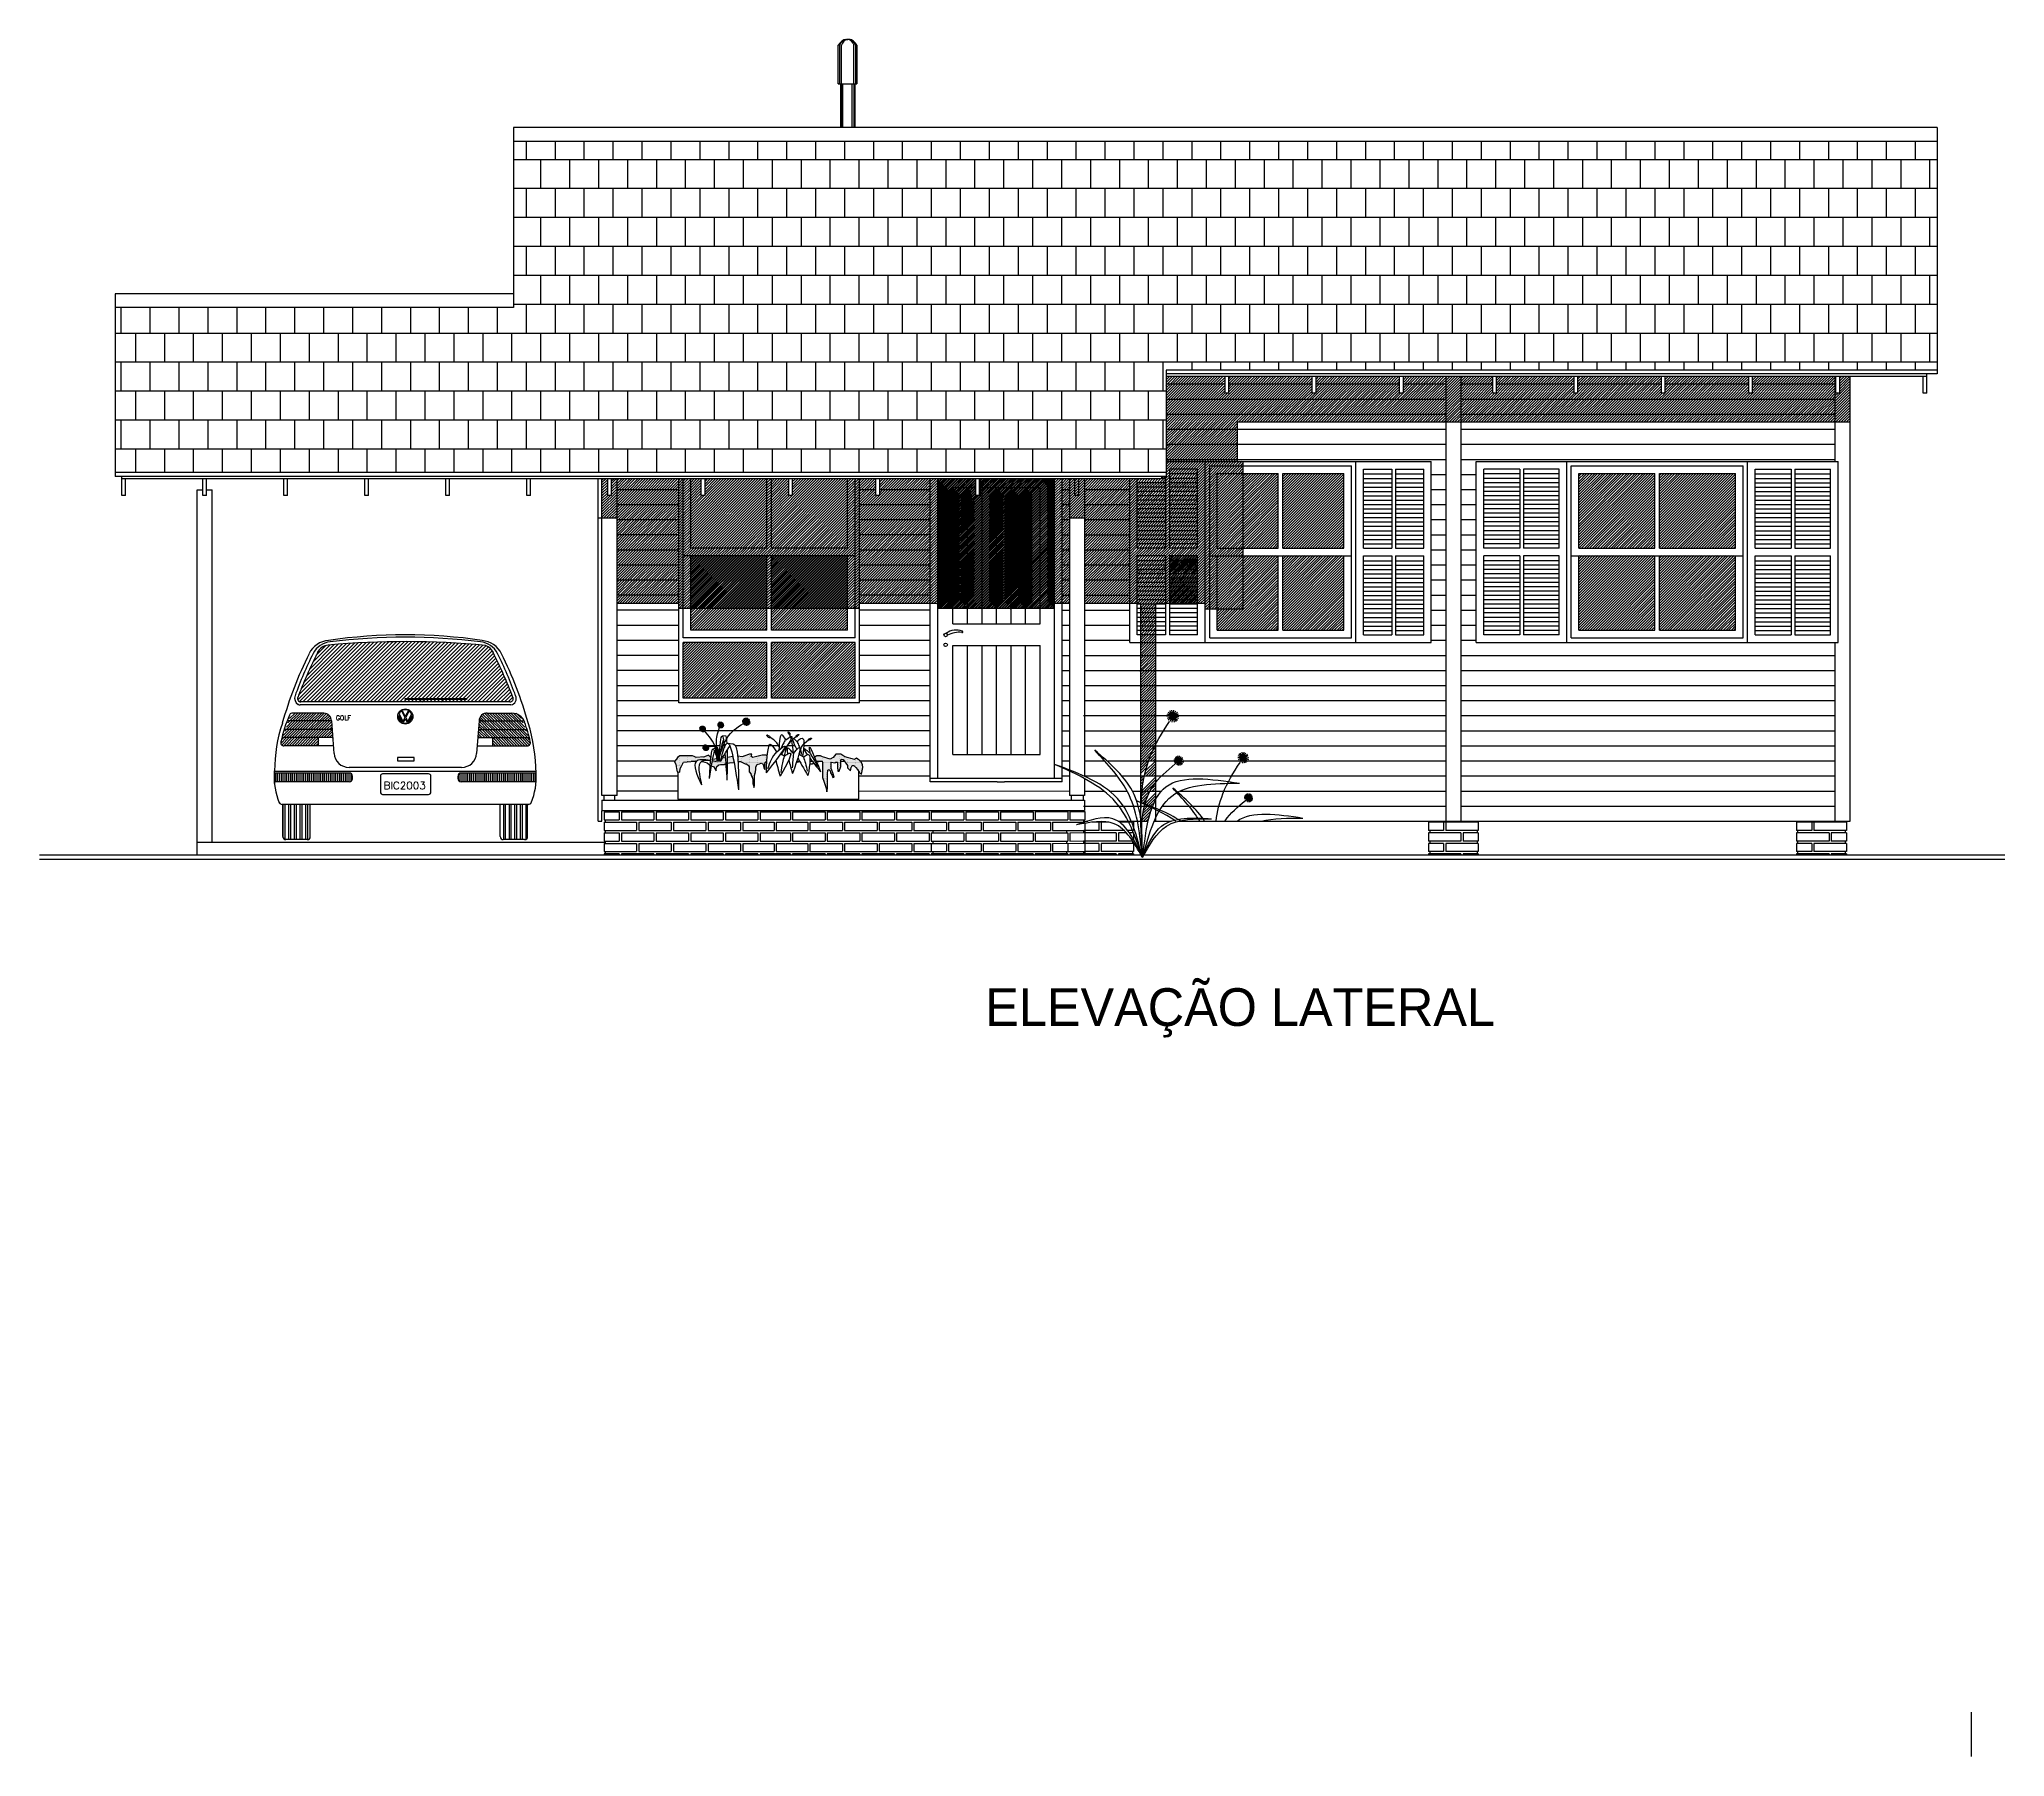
# Model space of a CAD drawing. Extents: x -7 to 226, y -20 to 32.
# Drawn here: x 158.35 to 171.39, y 0.72 to 12.12 of the extents above; entities that cross this region are included whole.
import ezdxf
from ezdxf.enums import TextEntityAlignment as Align

# ---------------------------------------------------------------- set-up
doc = ezdxf.new("R2010")
doc.units = 0
doc.header["$LTSCALE"] = 20
doc.layers.get('0').update_dxf_attribs({"linetype": 'CONTINUOUS'})
for name, color, linetype in [('CONCRETO', 5, 'CONTINUOUS'), ('DIM', 244, 'CONTINUOUS'), ('EQUIPAMENTO', 244, 'CONTINUOUS'), ('MADEIRAME', 244, 'CONTINUOUS'), ('PAREDE', 250, 'CONTINUOUS'), ('PEDRA', 250, 'CONTINUOUS'), ('TELHADO', 1, 'CONTINUOUS'), ('TEXTO', 244, 'CONTINUOUS'), ('VEGETAÇÃO', 92, 'CONTINUOUS'), ('VIDROJAN', 252, 'CONTINUOUS'), ('VISTAL', 30, 'CONTINUOUS'), ('VISTAP', 244, 'CONTINUOUS')]:
    doc.layers.add(name, color=color, linetype=linetype)
doc.styles.add('ROMANC', font='romanc.shx', dxfattribs={"height": 0.08})
doc.styles.add('STYLE1', font='txt')

# ---------------------------------------------------------------- blocks, each defined once
blk = doc.blocks.new('*X106')
at = {"color": 0, "linetype": 'CONTINUOUS'}
for p, q in [((3.669, -77.984), (3.694, -77.96)), ((3.669, -77.966), (3.676, -77.96)), ((3.669, -78.002), (3.708, -77.963)), ((3.733, -77.991), (3.764, -77.96)), ((3.733, -77.973), (3.747, -77.96)), ((3.733, -78.009), (3.769, -77.972)), ((3.769, -78.025), (3.835, -77.96)), ((3.769, -78.008), (3.817, -77.96)), ((3.769, -77.99), (3.8, -77.96)), ((3.769, -77.972), (3.782, -77.96)), ((3.784, -78.029), (3.853, -77.96)), ((3.801, -78.029), (3.87, -77.96)), ((3.819, -78.029), (3.888, -77.96)), ((3.837, -78.029), (3.906, -77.96)), ((3.854, -78.029), (3.923, -77.96)), ((3.872, -78.029), (3.941, -77.96)), ((3.89, -78.029), (3.959, -77.96)), ((3.907, -78.029), (3.976, -77.96)), ((3.925, -78.029), (3.994, -77.96)), ((3.943, -78.029), (4.012, -77.96)), ((3.96, -78.029), (4.029, -77.96)), ((3.978, -78.029), (4.047, -77.96)), ((3.996, -78.029), (4.065, -77.96)), ((4.013, -78.029), (4.082, -77.96)), ((4.031, -78.029), (4.1, -77.96)), ((4.049, -78.029), (4.118, -77.96)), ((4.066, -78.029), (4.135, -77.96)), ((4.084, -78.029), (4.153, -77.96)), ((4.102, -78.029), (4.171, -77.96)), ((4.119, -78.029), (4.178, -77.97)), ((4.178, -77.988), (4.206, -77.96)), ((4.178, -77.97), (4.189, -77.96)), ((4.178, -78.005), (4.208, -77.975)), ((4.208, -77.993), (4.242, -77.96)), ((4.208, -77.975), (4.224, -77.96)), ((4.208, -78.011), (4.258, -77.961)), ((4.763, -77.986), (4.79, -77.96)), ((4.763, -77.968), (4.772, -77.96)), ((4.763, -78.004), (4.793, -77.974)), ((5.298, -77.964), (5.302, -77.96)), ((5.298, -77.981), (5.32, -77.96)), ((5.298, -77.999), (5.338, -77.96)), ((5.298, -78.017), (5.348, -77.967)), ((5.348, -77.967), (5.355, -77.96)), ((5.348, -77.984), (5.373, -77.96)), ((5.348, -78.002), (5.378, -77.972)), ((5.378, -77.972), (5.391, -77.96)), ((5.378, -77.99), (5.408, -77.96)), ((5.378, -78.007), (5.426, -77.96)), ((5.378, -78.025), (5.444, -77.96)), ((5.392, -78.029), (5.461, -77.96)), ((5.41, -78.029), (5.479, -77.96)), ((5.427, -78.029), (5.487, -77.97)), ((5.512, -77.962), (5.514, -77.96)), ((5.512, -77.98), (5.532, -77.96)), ((5.512, -77.998), (5.55, -77.96)), ((5.512, -78.015), (5.567, -77.96)), ((5.516, -78.029), (5.585, -77.96)), ((5.533, -78.029), (5.603, -77.96)), ((5.551, -78.029), (5.62, -77.96)), ((5.569, -78.029), (5.638, -77.96)), ((5.586, -78.029), (5.656, -77.96)), ((5.604, -78.029), (5.673, -77.96)), ((5.622, -78.029), (5.691, -77.96)), ((5.639, -78.029), (5.709, -77.96)), ((5.657, -78.029), (5.726, -77.96)), ((5.675, -78.029), (5.744, -77.96)), ((5.692, -78.029), (5.762, -77.96)), ((5.71, -78.029), (5.779, -77.96)), ((5.728, -78.029), (5.797, -77.96)), ((5.745, -78.029), (5.815, -77.96)), ((5.763, -78.029), (5.833, -77.96)), ((5.781, -78.029), (5.847, -77.963)), ((5.847, -77.963), (5.85, -77.96)), ((5.847, -77.98), (5.868, -77.96)), ((5.847, -77.998), (5.886, -77.96)), ((5.847, -78.016), (5.897, -77.966)), ((3.669, -78.019), (3.708, -77.981)), ((3.669, -78.037), (3.708, -77.998)), ((3.669, -78.055), (3.708, -78.016)), ((3.669, -78.072), (3.708, -78.034)), ((3.669, -78.143), (3.769, -78.043)), ((3.669, -78.09), (3.708, -78.051)), ((3.669, -78.161), (3.769, -78.061)), ((3.669, -78.108), (3.708, -78.069)), ((3.669, -78.125), (3.725, -78.07)), ((3.669, -78.178), (3.769, -78.078)), ((3.669, -78.196), (3.769, -78.096)), ((3.733, -78.026), (3.769, -77.99)), ((3.733, -78.044), (3.769, -78.008)), ((3.733, -78.062), (3.769, -78.025)), ((3.769, -78.114), (3.854, -78.029)), ((3.769, -78.096), (3.837, -78.029)), ((3.769, -78.078), (3.819, -78.029)), ((3.769, -78.061), (3.801, -78.029)), ((3.769, -78.043), (3.784, -78.029)), ((3.772, -78.129), (3.872, -78.029)), ((3.79, -78.129), (3.89, -78.029)), ((3.807, -78.129), (3.907, -78.029)), ((3.825, -78.129), (3.925, -78.029)), ((3.843, -78.129), (3.943, -78.029)), ((3.86, -78.129), (3.96, -78.029)), ((3.878, -78.129), (3.978, -78.029)), ((3.896, -78.129), (3.996, -78.029)), ((3.913, -78.129), (4.013, -78.029)), ((3.931, -78.129), (4.031, -78.029)), ((3.949, -78.129), (4.049, -78.029)), ((3.966, -78.129), (4.066, -78.029)), ((3.984, -78.129), (4.084, -78.029)), ((4.002, -78.129), (4.102, -78.029)), ((4.019, -78.129), (4.119, -78.029)), ((4.037, -78.129), (4.137, -78.029)), ((4.055, -78.129), (4.155, -78.029)), ((4.072, -78.129), (4.172, -78.029)), ((4.09, -78.129), (4.178, -78.041)), ((4.108, -78.129), (4.178, -78.058)), ((4.125, -78.129), (4.178, -78.076)), ((4.137, -78.029), (4.178, -77.988)), ((4.143, -78.129), (4.178, -78.094)), ((4.155, -78.029), (4.178, -78.005)), ((4.172, -78.029), (4.178, -78.023)), ((4.178, -78.023), (4.208, -77.993)), ((4.178, -78.041), (4.208, -78.011)), ((4.178, -78.058), (4.208, -78.028)), ((4.178, -78.076), (4.208, -78.046)), ((4.178, -78.094), (4.208, -78.064)), ((4.178, -78.111), (4.208, -78.081)), ((4.178, -78.129), (4.208, -78.099)), ((4.208, -78.028), (4.258, -77.978)), ((4.208, -78.046), (4.258, -77.996)), ((4.208, -78.064), (4.258, -78.014)), ((4.208, -78.081), (4.258, -78.031)), ((4.208, -78.099), (4.258, -78.049)), ((4.208, -78.117), (4.258, -78.067)), ((4.208, -78.134), (4.258, -78.084)), ((4.208, -78.152), (4.258, -78.102)), ((4.763, -78.021), (4.793, -77.991)), ((4.763, -78.039), (4.793, -78.009)), ((4.763, -78.057), (4.793, -78.027)), ((4.763, -78.074), (4.793, -78.044)), ((4.763, -78.092), (4.793, -78.062)), ((4.763, -78.11), (4.793, -78.08)), ((4.763, -78.127), (4.793, -78.097)), ((5.298, -78.034), (5.348, -77.984)), ((5.298, -78.052), (5.348, -78.002)), ((5.298, -78.07), (5.348, -78.02)), ((5.298, -78.087), (5.348, -78.037)), ((5.298, -78.105), (5.348, -78.055)), ((5.298, -78.123), (5.348, -78.073)), ((5.298, -78.141), (5.348, -78.091)), ((5.348, -78.02), (5.378, -77.99)), ((5.348, -78.037), (5.378, -78.007)), ((5.348, -78.055), (5.378, -78.025)), ((5.348, -78.073), (5.378, -78.043)), ((5.348, -78.091), (5.378, -78.061)), ((5.348, -78.108), (5.378, -78.078)), ((5.348, -78.126), (5.378, -78.096)), ((5.378, -78.043), (5.392, -78.029)), ((5.378, -78.061), (5.41, -78.029)), ((5.378, -78.078), (5.427, -78.029)), ((5.378, -78.096), (5.445, -78.029)), ((5.378, -78.114), (5.463, -78.029)), ((5.38, -78.129), (5.48, -78.029)), ((5.398, -78.129), (5.487, -78.04)), ((5.416, -78.129), (5.487, -78.058)), ((5.433, -78.129), (5.493, -78.07)), ((5.445, -78.029), (5.487, -77.987)), ((5.451, -78.129), (5.51, -78.07)), ((5.463, -78.029), (5.487, -78.005)), ((5.469, -78.129), (5.569, -78.029)), ((5.48, -78.029), (5.487, -78.023)), ((5.486, -78.129), (5.586, -78.029)), ((5.504, -78.129), (5.604, -78.029)), ((5.512, -78.033), (5.516, -78.029)), ((5.512, -78.051), (5.533, -78.029)), ((5.512, -78.068), (5.551, -78.029)), ((5.522, -78.129), (5.622, -78.029)), ((5.539, -78.129), (5.639, -78.029)), ((5.557, -78.129), (5.657, -78.029)), ((5.575, -78.129), (5.675, -78.029)), ((5.592, -78.129), (5.692, -78.029)), ((5.61, -78.129), (5.71, -78.029)), ((5.628, -78.129), (5.728, -78.029)), ((5.645, -78.129), (5.745, -78.029)), ((5.663, -78.129), (5.763, -78.029)), ((5.681, -78.129), (5.781, -78.029)), ((5.699, -78.129), (5.798, -78.029)), ((5.716, -78.129), (5.816, -78.029)), ((5.734, -78.129), (5.834, -78.029)), ((5.752, -78.129), (5.847, -78.033)), ((5.769, -78.129), (5.847, -78.051)), ((5.787, -78.129), (5.847, -78.069)), ((5.798, -78.029), (5.847, -77.98)), ((5.805, -78.129), (5.847, -78.086)), ((5.816, -78.029), (5.847, -77.998)), ((5.822, -78.129), (5.847, -78.104)), ((5.834, -78.029), (5.847, -78.016)), ((5.847, -78.033), (5.897, -77.983)), ((5.847, -78.051), (5.897, -78.001)), ((5.847, -78.069), (5.897, -78.019)), ((5.847, -78.086), (5.897, -78.036)), ((5.847, -78.104), (5.897, -78.054)), ((5.847, -78.122), (5.897, -78.072)), ((5.847, -78.139), (5.897, -78.089)), ((3.669, -78.214), (3.769, -78.114)), ((3.68, -78.221), (3.769, -78.131)), ((3.697, -78.221), (3.769, -78.149)), ((3.715, -78.221), (3.769, -78.167)), ((3.733, -78.221), (3.769, -78.185)), ((3.751, -78.221), (3.769, -78.202)), ((3.768, -78.221), (3.769, -78.22)), ((3.769, -78.22), (3.86, -78.129)), ((3.769, -78.202), (3.843, -78.129)), ((3.769, -78.185), (3.825, -78.129)), ((3.769, -78.167), (3.807, -78.129)), ((3.769, -78.149), (3.79, -78.129)), ((3.769, -78.131), (3.772, -78.129)), ((3.769, -78.326), (3.866, -78.229)), ((3.769, -78.308), (3.849, -78.229)), ((3.769, -78.291), (3.831, -78.229)), ((3.769, -78.273), (3.813, -78.229)), ((3.769, -78.255), (3.796, -78.229)), ((3.769, -78.238), (3.778, -78.229)), ((3.778, -78.229), (3.878, -78.129)), ((3.784, -78.329), (3.884, -78.229)), ((3.796, -78.229), (3.896, -78.129)), ((3.802, -78.329), (3.902, -78.229)), ((3.813, -78.229), (3.913, -78.129)), ((3.819, -78.329), (3.919, -78.229)), ((3.831, -78.229), (3.931, -78.129)), ((3.837, -78.329), (3.937, -78.229)), ((3.849, -78.229), (3.949, -78.129)), ((3.855, -78.329), (3.955, -78.229)), ((3.866, -78.229), (3.966, -78.129)), ((3.872, -78.329), (3.972, -78.229)), ((3.884, -78.229), (3.984, -78.129)), ((3.89, -78.329), (3.99, -78.229)), ((3.902, -78.229), (4.002, -78.129)), ((3.908, -78.329), (4.008, -78.229)), ((3.919, -78.229), (4.019, -78.129)), ((3.926, -78.329), (4.025, -78.229)), ((3.937, -78.229), (4.037, -78.129)), ((3.943, -78.329), (4.043, -78.229)), ((3.955, -78.229), (4.055, -78.129)), ((3.961, -78.329), (4.061, -78.229)), ((3.972, -78.229), (4.072, -78.129)), ((3.979, -78.329), (4.079, -78.229)), ((3.99, -78.229), (4.09, -78.129)), ((3.996, -78.329), (4.096, -78.229)), ((4.008, -78.229), (4.108, -78.129)), ((4.014, -78.329), (4.114, -78.229)), ((4.025, -78.229), (4.125, -78.129)), ((4.032, -78.329), (4.132, -78.229)), ((4.043, -78.229), (4.143, -78.129)), ((4.049, -78.329), (4.149, -78.229)), ((4.061, -78.229), (4.161, -78.129)), ((4.067, -78.329), (4.167, -78.229)), ((4.079, -78.229), (4.178, -78.129)), ((4.085, -78.329), (4.178, -78.235)), ((4.096, -78.229), (4.178, -78.147)), ((4.114, -78.229), (4.178, -78.164)), ((4.132, -78.229), (4.178, -78.182)), ((4.149, -78.229), (4.178, -78.2)), ((4.161, -78.129), (4.178, -78.111)), ((4.167, -78.229), (4.178, -78.218)), ((4.178, -78.147), (4.208, -78.117)), ((4.178, -78.164), (4.208, -78.134)), ((4.178, -78.182), (4.208, -78.152)), ((4.178, -78.2), (4.208, -78.17)), ((4.178, -78.218), (4.208, -78.188)), ((4.178, -78.235), (4.208, -78.205)), ((4.178, -78.253), (4.208, -78.223)), ((4.208, -78.17), (4.258, -78.12)), ((4.208, -78.188), (4.258, -78.138)), ((4.208, -78.205), (4.258, -78.155)), ((4.208, -78.223), (4.258, -78.173)), ((4.208, -78.241), (4.258, -78.191)), ((4.208, -78.258), (4.258, -78.208)), ((4.208, -78.276), (4.258, -78.226)), ((4.763, -78.145), (4.793, -78.115)), ((4.763, -78.163), (4.793, -78.133)), ((4.763, -78.181), (4.793, -78.151)), ((4.763, -78.198), (4.793, -78.168)), ((4.763, -78.216), (4.793, -78.186)), ((4.763, -78.234), (4.793, -78.204)), ((4.763, -78.251), (4.793, -78.221)), ((5.298, -78.158), (5.348, -78.108)), ((5.298, -78.176), (5.348, -78.126)), ((5.298, -78.194), (5.348, -78.144)), ((5.298, -78.211), (5.348, -78.161)), ((5.298, -78.229), (5.348, -78.179)), ((5.298, -78.247), (5.348, -78.197)), ((5.298, -78.264), (5.348, -78.214)), ((5.298, -78.282), (5.348, -78.232)), ((5.348, -78.144), (5.378, -78.114)), ((5.348, -78.161), (5.378, -78.131)), ((5.348, -78.179), (5.378, -78.149)), ((5.348, -78.197), (5.378, -78.167)), ((5.348, -78.214), (5.378, -78.184)), ((5.348, -78.232), (5.378, -78.202)), ((5.348, -78.25), (5.378, -78.22)), ((5.348, -78.267), (5.378, -78.237)), ((5.378, -78.131), (5.38, -78.129)), ((5.378, -78.149), (5.398, -78.129)), ((5.378, -78.167), (5.416, -78.129)), ((5.378, -78.184), (5.433, -78.129)), ((5.378, -78.202), (5.451, -78.129)), ((5.378, -78.22), (5.469, -78.129)), ((5.378, -78.237), (5.386, -78.229)), ((5.378, -78.255), (5.404, -78.229)), ((5.378, -78.273), (5.422, -78.229)), ((5.378, -78.29), (5.439, -78.229)), ((5.378, -78.308), (5.457, -78.229)), ((5.378, -78.326), (5.475, -78.229)), ((5.386, -78.229), (5.486, -78.129)), ((5.392, -78.329), (5.492, -78.229)), ((5.404, -78.229), (5.504, -78.129)), ((5.41, -78.329), (5.51, -78.229)), ((5.422, -78.229), (5.522, -78.129)), ((5.428, -78.329), (5.528, -78.229)), ((5.439, -78.229), (5.539, -78.129)), ((5.446, -78.329), (5.546, -78.229)), ((5.457, -78.229), (5.557, -78.129)), ((5.463, -78.329), (5.563, -78.229)), ((5.475, -78.229), (5.575, -78.129)), ((5.481, -78.329), (5.581, -78.229)), ((5.492, -78.229), (5.592, -78.129)), ((5.499, -78.329), (5.599, -78.229)), ((5.51, -78.229), (5.61, -78.129)), ((5.516, -78.329), (5.616, -78.229)), ((5.528, -78.229), (5.628, -78.129)), ((5.534, -78.329), (5.634, -78.229)), ((5.546, -78.229), (5.645, -78.129)), ((5.552, -78.329), (5.652, -78.229)), ((5.563, -78.229), (5.663, -78.129)), ((5.569, -78.329), (5.669, -78.229)), ((5.581, -78.229), (5.681, -78.129)), ((5.587, -78.329), (5.687, -78.229)), ((5.599, -78.229), (5.699, -78.129)), ((5.605, -78.329), (5.705, -78.229)), ((5.616, -78.229), (5.716, -78.129)), ((5.622, -78.329), (5.722, -78.229)), ((5.634, -78.229), (5.734, -78.129)), ((5.64, -78.329), (5.74, -78.229)), ((5.652, -78.229), (5.752, -78.129)), ((5.658, -78.329), (5.758, -78.229)), ((5.669, -78.229), (5.769, -78.129)), ((5.675, -78.329), (5.775, -78.229)), ((5.687, -78.229), (5.787, -78.129)), ((5.693, -78.329), (5.793, -78.229)), ((5.705, -78.229), (5.805, -78.129)), ((5.711, -78.329), (5.811, -78.229)), ((5.722, -78.229), (5.822, -78.129)), ((5.728, -78.329), (5.828, -78.229)), ((5.74, -78.229), (5.84, -78.129)), ((5.746, -78.329), (5.846, -78.229)), ((5.758, -78.229), (5.847, -78.139)), ((5.775, -78.229), (5.847, -78.157)), ((5.793, -78.229), (5.847, -78.175)), ((5.811, -78.229), (5.847, -78.192)), ((5.828, -78.229), (5.847, -78.21)), ((5.84, -78.129), (5.847, -78.122)), ((5.846, -78.229), (5.847, -78.228)), ((5.847, -78.157), (5.897, -78.107)), ((5.847, -78.175), (5.897, -78.125)), ((5.847, -78.192), (5.897, -78.142)), ((5.847, -78.21), (5.897, -78.16)), ((5.847, -78.228), (5.897, -78.178)), ((5.847, -78.246), (5.897, -78.196)), ((5.847, -78.263), (5.897, -78.213)), ((5.847, -78.281), (5.897, -78.231)), ((3.769, -78.414), (3.855, -78.329)), ((3.769, -78.397), (3.837, -78.329)), ((3.769, -78.379), (3.819, -78.329)), ((3.769, -78.361), (3.802, -78.329)), ((3.769, -78.344), (3.784, -78.329)), ((3.773, -78.429), (3.872, -78.329)), ((3.79, -78.429), (3.89, -78.329)), ((3.808, -78.429), (3.908, -78.329)), ((3.826, -78.429), (3.926, -78.329)), ((3.843, -78.429), (3.943, -78.329)), ((3.861, -78.429), (3.961, -78.329)), ((3.879, -78.429), (3.979, -78.329)), ((3.896, -78.429), (3.996, -78.329)), ((3.914, -78.429), (4.014, -78.329)), ((3.932, -78.429), (4.032, -78.329)), ((3.949, -78.429), (4.049, -78.329)), ((3.967, -78.429), (4.067, -78.329)), ((3.985, -78.429), (4.085, -78.329)), ((4.002, -78.429), (4.102, -78.329)), ((4.02, -78.429), (4.12, -78.329)), ((4.038, -78.429), (4.138, -78.329)), ((4.055, -78.429), (4.155, -78.329)), ((4.073, -78.429), (4.173, -78.329)), ((4.091, -78.429), (4.178, -78.341)), ((4.102, -78.329), (4.178, -78.253)), ((4.108, -78.429), (4.178, -78.359)), ((4.12, -78.329), (4.178, -78.271)), ((4.138, -78.329), (4.178, -78.288)), ((4.155, -78.329), (4.178, -78.306)), ((4.173, -78.329), (4.178, -78.324)), ((4.178, -78.271), (4.208, -78.241)), ((4.178, -78.288), (4.208, -78.258)), ((4.178, -78.306), (4.208, -78.276)), ((4.178, -78.324), (4.208, -78.294)), ((4.178, -78.341), (4.208, -78.311)), ((4.178, -78.359), (4.208, -78.329)), ((4.178, -78.377), (4.208, -78.347)), ((4.178, -78.394), (4.208, -78.364)), ((4.208, -78.294), (4.258, -78.244)), ((4.208, -78.311), (4.258, -78.261)), ((4.208, -78.329), (4.258, -78.279)), ((4.208, -78.347), (4.258, -78.297)), ((4.208, -78.364), (4.258, -78.314)), ((4.208, -78.382), (4.258, -78.332)), ((4.208, -78.4), (4.258, -78.35)), ((4.208, -78.417), (4.258, -78.367)), ((4.763, -78.269), (4.793, -78.239)), ((4.763, -78.287), (4.793, -78.257)), ((4.763, -78.304), (4.793, -78.274)), ((4.763, -78.322), (4.793, -78.292)), ((4.763, -78.34), (4.793, -78.31)), ((4.763, -78.357), (4.793, -78.327)), ((4.763, -78.375), (4.793, -78.345)), ((4.763, -78.393), (4.793, -78.363)), ((5.298, -78.3), (5.348, -78.25)), ((5.298, -78.317), (5.348, -78.267)), ((5.298, -78.335), (5.348, -78.285)), ((5.298, -78.353), (5.348, -78.303)), ((5.298, -78.37), (5.348, -78.32)), ((5.298, -78.388), (5.348, -78.338)), ((5.298, -78.406), (5.348, -78.356)), ((5.348, -78.285), (5.378, -78.255)), ((5.348, -78.303), (5.378, -78.273)), ((5.348, -78.32), (5.378, -78.29)), ((5.348, -78.338), (5.378, -78.308)), ((5.348, -78.356), (5.378, -78.326)), ((5.348, -78.373), (5.378, -78.343)), ((5.348, -78.391), (5.378, -78.361)), ((5.378, -78.343), (5.392, -78.329)), ((5.378, -78.361), (5.41, -78.329)), ((5.378, -78.379), (5.428, -78.329)), ((5.378, -78.396), (5.446, -78.329)), ((5.378, -78.414), (5.463, -78.329)), ((5.381, -78.429), (5.481, -78.329)), ((5.399, -78.429), (5.499, -78.329)), ((5.416, -78.429), (5.516, -78.329)), ((5.434, -78.429), (5.534, -78.329)), ((5.452, -78.429), (5.552, -78.329)), ((5.469, -78.429), (5.569, -78.329)), ((5.487, -78.429), (5.587, -78.329)), ((5.505, -78.429), (5.605, -78.329)), ((5.522, -78.429), (5.622, -78.329)), ((5.54, -78.429), (5.64, -78.329)), ((5.558, -78.429), (5.658, -78.329)), ((5.575, -78.429), (5.675, -78.329)), ((5.593, -78.429), (5.693, -78.329)), ((5.611, -78.429), (5.711, -78.329)), ((5.628, -78.429), (5.728, -78.329)), ((5.646, -78.429), (5.746, -78.329)), ((5.664, -78.429), (5.764, -78.329)), ((5.681, -78.429), (5.781, -78.329)), ((5.699, -78.429), (5.799, -78.329)), ((5.717, -78.429), (5.817, -78.329)), ((5.734, -78.429), (5.834, -78.329)), ((5.752, -78.429), (5.847, -78.334)), ((5.764, -78.329), (5.847, -78.246)), ((5.77, -78.429), (5.847, -78.352)), ((5.781, -78.329), (5.847, -78.263)), ((5.799, -78.329), (5.847, -78.281)), ((5.817, -78.329), (5.847, -78.299)), ((5.834, -78.329), (5.847, -78.316)), ((5.847, -78.299), (5.897, -78.249)), ((5.847, -78.316), (5.897, -78.266)), ((5.847, -78.334), (5.897, -78.284)), ((5.847, -78.352), (5.897, -78.302)), ((5.847, -78.369), (5.897, -78.319)), ((5.847, -78.387), (5.897, -78.337)), ((5.847, -78.405), (5.897, -78.355)), ((3.769, -78.52), (3.861, -78.429)), ((3.769, -78.503), (3.843, -78.429)), ((3.769, -78.485), (3.826, -78.429)), ((3.769, -78.467), (3.808, -78.429)), ((3.769, -78.45), (3.79, -78.429)), ((3.769, -78.432), (3.773, -78.429)), ((3.779, -78.529), (3.879, -78.429)), ((3.796, -78.529), (3.896, -78.429)), ((3.814, -78.529), (3.914, -78.429)), ((3.832, -78.529), (3.932, -78.429)), ((3.849, -78.529), (3.949, -78.429)), ((3.867, -78.529), (3.967, -78.429)), ((3.885, -78.529), (3.985, -78.429)), ((3.902, -78.529), (4.002, -78.429)), ((3.92, -78.529), (4.02, -78.429)), ((3.938, -78.529), (4.038, -78.429)), ((3.955, -78.529), (4.055, -78.429)), ((3.973, -78.529), (4.073, -78.429)), ((3.991, -78.529), (4.091, -78.429)), ((4.008, -78.529), (4.108, -78.429)), ((4.026, -78.529), (4.126, -78.429)), ((4.044, -78.529), (4.144, -78.429)), ((4.061, -78.529), (4.161, -78.429)), ((4.079, -78.529), (4.178, -78.43)), ((4.097, -78.529), (4.178, -78.447)), ((4.114, -78.529), (4.178, -78.465)), ((4.126, -78.429), (4.178, -78.377)), ((4.132, -78.529), (4.178, -78.483)), ((4.144, -78.429), (4.178, -78.394)), ((4.161, -78.429), (4.178, -78.412)), ((4.178, -78.412), (4.208, -78.382)), ((4.178, -78.43), (4.208, -78.4)), ((4.178, -78.447), (4.208, -78.417)), ((4.178, -78.465), (4.208, -78.435)), ((4.178, -78.483), (4.208, -78.453)), ((4.178, -78.5), (4.208, -78.47)), ((4.178, -78.518), (4.208, -78.488)), ((4.208, -78.435), (4.258, -78.385)), ((4.208, -78.453), (4.258, -78.403)), ((4.208, -78.506), (4.246, -78.468)), ((4.208, -78.488), (4.228, -78.468)), ((4.208, -78.47), (4.21, -78.468)), ((4.208, -78.523), (4.258, -78.473)), ((4.208, -78.541), (4.258, -78.491)), ((4.21, -78.468), (4.26, -78.418)), ((4.228, -78.468), (4.278, -78.418)), ((4.246, -78.468), (4.296, -78.418)), ((4.258, -78.809), (4.599, -78.468)), ((4.258, -78.792), (4.581, -78.468)), ((4.258, -78.774), (4.564, -78.468)), ((4.258, -78.756), (4.546, -78.468)), ((4.258, -78.739), (4.528, -78.468)), ((4.258, -78.721), (4.511, -78.468)), ((4.258, -78.703), (4.493, -78.468)), ((4.258, -78.686), (4.475, -78.468)), ((4.258, -78.668), (4.458, -78.468)), ((4.258, -78.65), (4.44, -78.468)), ((4.258, -78.632), (4.422, -78.468)), ((4.258, -78.615), (4.405, -78.468)), ((4.258, -78.597), (4.387, -78.468)), ((4.258, -78.579), (4.369, -78.468)), ((4.258, -78.562), (4.352, -78.468)), ((4.258, -78.544), (4.334, -78.468)), ((4.258, -78.526), (4.316, -78.468)), ((4.258, -78.509), (4.299, -78.468)), ((4.258, -78.491), (4.281, -78.468)), ((4.258, -78.473), (4.263, -78.468)), ((4.263, -78.468), (4.313, -78.418)), ((4.266, -78.819), (4.617, -78.468)), ((4.281, -78.468), (4.331, -78.418)), ((4.284, -78.819), (4.634, -78.468)), ((4.299, -78.468), (4.349, -78.418)), ((4.302, -78.819), (4.652, -78.468)), ((4.316, -78.468), (4.366, -78.418)), ((4.319, -78.819), (4.67, -78.468)), ((4.334, -78.468), (4.384, -78.418)), ((4.337, -78.819), (4.688, -78.468)), ((4.352, -78.468), (4.402, -78.418)), ((4.355, -78.819), (4.705, -78.468)), ((4.369, -78.468), (4.419, -78.418)), ((4.372, -78.819), (4.723, -78.468)), ((4.387, -78.468), (4.437, -78.418)), ((4.39, -78.819), (4.741, -78.468)), ((4.405, -78.468), (4.455, -78.418)), ((4.408, -78.819), (4.758, -78.468)), ((4.422, -78.468), (4.472, -78.418)), ((4.425, -78.819), (4.763, -78.481)), ((4.44, -78.468), (4.49, -78.418)), ((4.458, -78.468), (4.508, -78.418)), ((4.475, -78.468), (4.525, -78.418)), ((4.493, -78.468), (4.543, -78.418)), ((4.511, -78.468), (4.561, -78.418)), ((4.528, -78.468), (4.578, -78.418)), ((4.546, -78.468), (4.596, -78.418)), ((4.564, -78.468), (4.614, -78.418)), ((4.581, -78.468), (4.631, -78.418)), ((4.599, -78.468), (4.649, -78.418)), ((4.617, -78.468), (4.667, -78.418)), ((4.634, -78.468), (4.684, -78.418)), ((4.652, -78.468), (4.702, -78.418)), ((4.67, -78.468), (4.72, -78.418)), ((4.688, -78.468), (4.738, -78.418)), ((4.705, -78.468), (4.755, -78.418)), ((4.723, -78.468), (4.793, -78.398)), ((4.741, -78.468), (4.793, -78.416)), ((4.758, -78.468), (4.808, -78.418)), ((4.763, -78.41), (4.793, -78.38)), ((4.776, -78.468), (4.826, -78.418)), ((4.793, -78.469), (4.794, -78.468)), ((4.793, -78.486), (4.811, -78.468)), ((4.793, -78.504), (4.829, -78.468)), ((4.793, -78.522), (4.847, -78.468)), ((4.793, -78.539), (4.864, -78.468)), ((4.793, -78.557), (4.882, -78.468)), ((4.793, -78.575), (4.9, -78.468)), ((4.793, -78.592), (4.917, -78.468)), ((4.793, -78.61), (4.935, -78.468)), ((4.793, -78.628), (4.953, -78.468)), ((4.793, -78.646), (4.97, -78.468)), ((4.793, -78.663), (4.988, -78.468)), ((4.793, -78.681), (5.006, -78.468)), ((4.793, -78.699), (5.023, -78.468)), ((4.793, -78.716), (5.041, -78.468)), ((4.793, -78.734), (5.059, -78.468)), ((4.793, -78.752), (5.076, -78.468)), ((4.793, -78.769), (5.094, -78.468)), ((4.793, -78.787), (5.112, -78.468)), ((4.793, -78.805), (5.129, -78.468)), ((4.794, -78.468), (4.844, -78.418)), ((4.797, -78.819), (5.147, -78.468)), ((4.811, -78.468), (4.861, -78.418)), ((4.814, -78.819), (5.165, -78.468)), ((4.829, -78.468), (4.879, -78.418)), ((4.832, -78.819), (5.182, -78.468)), ((4.847, -78.468), (4.897, -78.418)), ((4.85, -78.819), (5.2, -78.468)), ((4.864, -78.468), (4.914, -78.418)), ((4.867, -78.819), (5.218, -78.468)), ((4.882, -78.468), (4.932, -78.418)), ((4.885, -78.819), (5.236, -78.468)), ((4.9, -78.468), (4.95, -78.418)), ((4.903, -78.819), (5.253, -78.468)), ((4.917, -78.468), (4.967, -78.418)), ((4.92, -78.819), (5.271, -78.468)), ((4.935, -78.468), (4.985, -78.418)), ((4.938, -78.819), (5.289, -78.468)), ((4.953, -78.468), (5.003, -78.418)), ((4.956, -78.819), (5.298, -78.476)), ((4.97, -78.468), (5.02, -78.418)), ((4.973, -78.819), (5.298, -78.494)), ((4.988, -78.468), (5.038, -78.418)), ((5.006, -78.468), (5.056, -78.418)), ((5.023, -78.468), (5.073, -78.418)), ((5.041, -78.468), (5.091, -78.418)), ((5.059, -78.468), (5.109, -78.418)), ((5.076, -78.468), (5.126, -78.418)), ((5.094, -78.468), (5.144, -78.418)), ((5.112, -78.468), (5.162, -78.418)), ((5.129, -78.468), (5.179, -78.418)), ((5.147, -78.468), (5.197, -78.418)), ((5.165, -78.468), (5.215, -78.418)), ((5.182, -78.468), (5.232, -78.418)), ((5.2, -78.468), (5.25, -78.418)), ((5.218, -78.468), (5.268, -78.418)), ((5.236, -78.468), (5.286, -78.418)), ((5.253, -78.468), (5.348, -78.373)), ((5.271, -78.468), (5.348, -78.391)), ((5.289, -78.468), (5.348, -78.409)), ((5.306, -78.468), (5.348, -78.426)), ((5.324, -78.468), (5.348, -78.444)), ((5.342, -78.468), (5.348, -78.462)), ((5.348, -78.409), (5.378, -78.379)), ((5.348, -78.426), (5.378, -78.396)), ((5.348, -78.444), (5.378, -78.414)), ((5.348, -78.462), (5.378, -78.432)), ((5.348, -78.479), (5.378, -78.449)), ((5.348, -78.497), (5.378, -78.467)), ((5.348, -78.515), (5.378, -78.485)), ((5.378, -78.432), (5.381, -78.429)), ((5.378, -78.449), (5.399, -78.429)), ((5.378, -78.467), (5.416, -78.429)), ((5.378, -78.485), (5.434, -78.429)), ((5.378, -78.502), (5.452, -78.429)), ((5.378, -78.52), (5.469, -78.429)), ((5.387, -78.529), (5.487, -78.429)), ((5.405, -78.529), (5.505, -78.429)), ((5.422, -78.529), (5.522, -78.429)), ((5.44, -78.529), (5.54, -78.429)), ((5.458, -78.529), (5.558, -78.429)), ((5.475, -78.529), (5.575, -78.429)), ((5.493, -78.529), (5.593, -78.429)), ((5.511, -78.529), (5.611, -78.429)), ((5.528, -78.529), (5.628, -78.429)), ((5.546, -78.529), (5.646, -78.429)), ((5.564, -78.529), (5.664, -78.429)), ((5.581, -78.529), (5.681, -78.429)), ((5.599, -78.529), (5.699, -78.429)), ((5.617, -78.529), (5.717, -78.429)), ((5.634, -78.529), (5.734, -78.429)), ((5.652, -78.529), (5.752, -78.429)), ((5.67, -78.529), (5.77, -78.429)), ((5.687, -78.529), (5.787, -78.429)), ((5.705, -78.529), (5.805, -78.429)), ((5.723, -78.529), (5.823, -78.429)), ((5.74, -78.529), (5.84, -78.429)), ((5.758, -78.529), (5.847, -78.44)), ((5.776, -78.529), (5.847, -78.458)), ((5.787, -78.429), (5.847, -78.369)), ((5.793, -78.529), (5.847, -78.475)), ((5.805, -78.429), (5.847, -78.387)), ((5.811, -78.529), (5.847, -78.493)), ((5.823, -78.429), (5.847, -78.405)), ((5.84, -78.429), (5.847, -78.422)), ((5.847, -78.422), (5.897, -78.372)), ((5.847, -78.44), (5.897, -78.39)), ((5.847, -78.458), (5.897, -78.408)), ((5.847, -78.475), (5.897, -78.425)), ((5.847, -78.493), (5.897, -78.443)), ((5.847, -78.511), (5.897, -78.461)), ((5.847, -78.528), (5.897, -78.478)), ((5.847, -78.546), (5.897, -78.496)), ((3.769, -78.626), (3.867, -78.529)), ((3.769, -78.609), (3.849, -78.529)), ((3.769, -78.591), (3.832, -78.529)), ((3.769, -78.573), (3.814, -78.529)), ((3.769, -78.556), (3.796, -78.529)), ((3.769, -78.538), (3.779, -78.529)), ((3.785, -78.629), (3.885, -78.529)), ((3.802, -78.629), (3.902, -78.529)), ((3.82, -78.629), (3.92, -78.529)), ((3.838, -78.629), (3.938, -78.529)), ((3.855, -78.629), (3.955, -78.529)), ((3.873, -78.629), (3.973, -78.529)), ((3.891, -78.629), (3.991, -78.529)), ((3.908, -78.629), (4.008, -78.529)), ((3.926, -78.629), (4.026, -78.529)), ((3.944, -78.629), (4.044, -78.529)), ((3.961, -78.629), (4.061, -78.529)), ((3.979, -78.629), (4.079, -78.529)), ((3.997, -78.629), (4.097, -78.529)), ((4.014, -78.629), (4.114, -78.529)), ((4.032, -78.629), (4.132, -78.529)), ((4.05, -78.629), (4.15, -78.529)), ((4.067, -78.629), (4.167, -78.529)), ((4.085, -78.629), (4.178, -78.536)), ((4.103, -78.629), (4.178, -78.553)), ((4.12, -78.629), (4.178, -78.571)), ((4.138, -78.629), (4.178, -78.589)), ((4.15, -78.529), (4.178, -78.5)), ((4.156, -78.629), (4.178, -78.606)), ((4.167, -78.529), (4.178, -78.518)), ((4.173, -78.629), (4.178, -78.624)), ((4.178, -78.536), (4.208, -78.506)), ((4.178, -78.553), (4.208, -78.523)), ((4.178, -78.571), (4.208, -78.541)), ((4.178, -78.589), (4.208, -78.559)), ((4.178, -78.606), (4.208, -78.576)), ((4.178, -78.624), (4.208, -78.594)), ((4.178, -78.642), (4.208, -78.612)), ((4.208, -78.559), (4.258, -78.509)), ((4.208, -78.576), (4.258, -78.526)), ((4.208, -78.594), (4.258, -78.544)), ((4.208, -78.612), (4.258, -78.562)), ((4.208, -78.629), (4.258, -78.579)), ((4.208, -78.647), (4.258, -78.597)), ((4.208, -78.665), (4.258, -78.615)), ((4.443, -78.819), (4.763, -78.499)), ((4.461, -78.819), (4.763, -78.516)), ((4.478, -78.819), (4.763, -78.534)), ((4.496, -78.819), (4.763, -78.552)), ((4.514, -78.819), (4.763, -78.569)), ((4.531, -78.819), (4.763, -78.587)), ((4.549, -78.819), (4.763, -78.605)), ((4.567, -78.819), (4.763, -78.622)), ((4.991, -78.819), (5.298, -78.512)), ((5.009, -78.819), (5.298, -78.529)), ((5.026, -78.819), (5.298, -78.547)), ((5.044, -78.819), (5.298, -78.565)), ((5.062, -78.819), (5.298, -78.582)), ((5.079, -78.819), (5.298, -78.6)), ((5.097, -78.819), (5.298, -78.618)), ((5.348, -78.532), (5.378, -78.502)), ((5.348, -78.55), (5.378, -78.52)), ((5.348, -78.568), (5.378, -78.538)), ((5.348, -78.585), (5.378, -78.555)), ((5.348, -78.603), (5.378, -78.573)), ((5.348, -78.621), (5.378, -78.591)), ((5.348, -78.639), (5.378, -78.609)), ((5.348, -78.656), (5.378, -78.626)), ((5.378, -78.538), (5.387, -78.529)), ((5.378, -78.555), (5.405, -78.529)), ((5.378, -78.573), (5.422, -78.529)), ((5.378, -78.591), (5.44, -78.529)), ((5.378, -78.609), (5.458, -78.529)), ((5.378, -78.626), (5.475, -78.529)), ((5.393, -78.629), (5.493, -78.529)), ((5.411, -78.629), (5.511, -78.529)), ((5.428, -78.629), (5.528, -78.529)), ((5.446, -78.629), (5.546, -78.529)), ((5.464, -78.629), (5.564, -78.529)), ((5.481, -78.629), (5.581, -78.529)), ((5.499, -78.629), (5.599, -78.529)), ((5.517, -78.629), (5.617, -78.529)), ((5.534, -78.629), (5.634, -78.529)), ((5.552, -78.629), (5.652, -78.529)), ((5.57, -78.629), (5.67, -78.529)), ((5.587, -78.629), (5.687, -78.529)), ((5.605, -78.629), (5.705, -78.529)), ((5.623, -78.629), (5.723, -78.529)), ((5.64, -78.629), (5.74, -78.529)), ((5.658, -78.629), (5.758, -78.529)), ((5.676, -78.629), (5.776, -78.529)), ((5.693, -78.629), (5.793, -78.529)), ((5.711, -78.629), (5.811, -78.529)), ((5.729, -78.629), (5.829, -78.529)), ((5.747, -78.629), (5.846, -78.529)), ((5.764, -78.629), (5.847, -78.546)), ((5.782, -78.629), (5.847, -78.564)), ((5.8, -78.629), (5.847, -78.581)), ((5.817, -78.629), (5.847, -78.599)), ((5.829, -78.529), (5.847, -78.511)), ((5.835, -78.629), (5.847, -78.617)), ((5.846, -78.529), (5.847, -78.528)), ((5.847, -78.564), (5.897, -78.514)), ((5.847, -78.581), (5.897, -78.531)), ((5.847, -78.599), (5.897, -78.549)), ((5.847, -78.617), (5.897, -78.567)), ((5.847, -78.634), (5.897, -78.584)), ((5.847, -78.652), (5.897, -78.602)), ((5.847, -78.67), (5.897, -78.62)), ((3.769, -78.715), (3.855, -78.629)), ((3.769, -78.697), (3.838, -78.629)), ((3.769, -78.679), (3.82, -78.629)), ((3.769, -78.662), (3.802, -78.629)), ((3.769, -78.644), (3.785, -78.629)), ((3.769, -78.786), (3.826, -78.729)), ((3.769, -78.768), (3.808, -78.729)), ((3.769, -78.75), (3.791, -78.729)), ((3.769, -78.733), (3.773, -78.729)), ((3.773, -78.729), (3.873, -78.629)), ((3.785, -78.787), (3.844, -78.729)), ((3.791, -78.729), (3.891, -78.629)), ((3.803, -78.787), (3.861, -78.729)), ((3.808, -78.729), (3.908, -78.629)), ((3.821, -78.787), (3.879, -78.729)), ((3.826, -78.729), (3.926, -78.629)), ((3.838, -78.787), (3.897, -78.729)), ((3.844, -78.729), (3.944, -78.629)), ((3.856, -78.787), (3.914, -78.729)), ((3.861, -78.729), (3.961, -78.629)), ((3.874, -78.787), (3.932, -78.729)), ((3.879, -78.729), (3.979, -78.629)), ((3.891, -78.787), (3.95, -78.729)), ((3.897, -78.729), (3.997, -78.629)), ((3.909, -78.787), (3.967, -78.729)), ((3.914, -78.729), (4.014, -78.629)), ((3.927, -78.787), (3.985, -78.729)), ((3.932, -78.729), (4.032, -78.629)), ((3.944, -78.787), (4.003, -78.729)), ((3.95, -78.729), (4.05, -78.629)), ((3.962, -78.787), (4.02, -78.729)), ((3.967, -78.729), (4.067, -78.629)), ((3.98, -78.787), (4.038, -78.729)), ((3.985, -78.729), (4.085, -78.629)), ((3.997, -78.787), (4.056, -78.729)), ((4.003, -78.729), (4.103, -78.629)), ((4.015, -78.787), (4.073, -78.729)), ((4.02, -78.729), (4.12, -78.629)), ((4.033, -78.787), (4.091, -78.729)), ((4.038, -78.729), (4.138, -78.629)), ((4.05, -78.787), (4.109, -78.729)), ((4.056, -78.729), (4.156, -78.629)), ((4.068, -78.787), (4.127, -78.729)), ((4.073, -78.729), (4.173, -78.629)), ((4.086, -78.787), (4.144, -78.729)), ((4.091, -78.729), (4.178, -78.642)), ((4.103, -78.787), (4.162, -78.729)), ((4.109, -78.729), (4.178, -78.659)), ((4.121, -78.787), (4.178, -78.73)), ((4.127, -78.729), (4.178, -78.677)), ((4.139, -78.787), (4.178, -78.748)), ((4.144, -78.729), (4.178, -78.695)), ((4.162, -78.729), (4.178, -78.712)), ((4.178, -78.659), (4.208, -78.629)), ((4.178, -78.677), (4.208, -78.647)), ((4.178, -78.695), (4.208, -78.665)), ((4.178, -78.712), (4.208, -78.682)), ((4.178, -78.73), (4.208, -78.7)), ((4.178, -78.748), (4.208, -78.718)), ((4.178, -78.766), (4.208, -78.736)), ((4.178, -78.783), (4.208, -78.753)), ((4.208, -78.682), (4.258, -78.632)), ((4.208, -78.7), (4.258, -78.65)), ((4.208, -78.718), (4.258, -78.668)), ((4.208, -78.736), (4.258, -78.686)), ((4.208, -78.753), (4.258, -78.703)), ((4.208, -78.771), (4.258, -78.721)), ((4.208, -78.789), (4.258, -78.739)), ((4.208, -78.806), (4.258, -78.756)), ((4.584, -78.819), (4.763, -78.64)), ((4.602, -78.819), (4.763, -78.658)), ((4.62, -78.819), (4.763, -78.676)), ((4.637, -78.819), (4.763, -78.693)), ((4.655, -78.819), (4.763, -78.711)), ((4.673, -78.819), (4.763, -78.729)), ((4.691, -78.819), (4.763, -78.746)), ((5.115, -78.819), (5.298, -78.635)), ((5.132, -78.819), (5.298, -78.653)), ((5.15, -78.819), (5.298, -78.671)), ((5.168, -78.819), (5.298, -78.689)), ((5.185, -78.819), (5.298, -78.706)), ((5.203, -78.819), (5.298, -78.724)), ((5.221, -78.819), (5.298, -78.742)), ((5.348, -78.674), (5.378, -78.644)), ((5.348, -78.692), (5.378, -78.662)), ((5.348, -78.709), (5.378, -78.679)), ((5.348, -78.727), (5.378, -78.697)), ((5.348, -78.745), (5.378, -78.715)), ((5.348, -78.762), (5.378, -78.732)), ((5.348, -78.78), (5.378, -78.75)), ((5.378, -78.644), (5.393, -78.629)), ((5.378, -78.662), (5.411, -78.629)), ((5.378, -78.679), (5.428, -78.629)), ((5.378, -78.697), (5.446, -78.629)), ((5.378, -78.715), (5.464, -78.629)), ((5.378, -78.732), (5.381, -78.729)), ((5.378, -78.75), (5.399, -78.729)), ((5.378, -78.768), (5.417, -78.729)), ((5.378, -78.785), (5.434, -78.729)), ((5.381, -78.729), (5.481, -78.629)), ((5.394, -78.787), (5.452, -78.729)), ((5.399, -78.729), (5.499, -78.629)), ((5.412, -78.787), (5.47, -78.729)), ((5.417, -78.729), (5.517, -78.629)), ((5.429, -78.787), (5.487, -78.729)), ((5.434, -78.729), (5.534, -78.629)), ((5.447, -78.787), (5.505, -78.729)), ((5.452, -78.729), (5.552, -78.629)), ((5.465, -78.787), (5.523, -78.729)), ((5.47, -78.729), (5.57, -78.629)), ((5.482, -78.787), (5.54, -78.729)), ((5.487, -78.729), (5.587, -78.629)), ((5.5, -78.787), (5.558, -78.729)), ((5.505, -78.729), (5.605, -78.629)), ((5.518, -78.787), (5.576, -78.729)), ((5.523, -78.729), (5.623, -78.629)), ((5.535, -78.787), (5.593, -78.729)), ((5.54, -78.729), (5.64, -78.629)), ((5.553, -78.787), (5.611, -78.729)), ((5.558, -78.729), (5.658, -78.629)), ((5.571, -78.787), (5.629, -78.729)), ((5.576, -78.729), (5.676, -78.629)), ((5.588, -78.787), (5.647, -78.729)), ((5.593, -78.729), (5.693, -78.629)), ((5.606, -78.787), (5.664, -78.729)), ((5.611, -78.729), (5.711, -78.629)), ((5.624, -78.787), (5.682, -78.729)), ((5.629, -78.729), (5.729, -78.629)), ((5.641, -78.787), (5.7, -78.729)), ((5.647, -78.729), (5.747, -78.629)), ((5.659, -78.787), (5.717, -78.729)), ((5.664, -78.729), (5.764, -78.629)), ((5.677, -78.787), (5.735, -78.729)), ((5.682, -78.729), (5.782, -78.629)), ((5.694, -78.787), (5.753, -78.729)), ((5.7, -78.729), (5.8, -78.629)), ((5.712, -78.787), (5.77, -78.729)), ((5.717, -78.729), (5.817, -78.629)), ((5.73, -78.787), (5.788, -78.729)), ((5.735, -78.729), (5.835, -78.629)), ((5.748, -78.787), (5.806, -78.729)), ((5.753, -78.729), (5.847, -78.634)), ((5.765, -78.787), (5.823, -78.729)), ((5.77, -78.729), (5.847, -78.652)), ((5.783, -78.787), (5.841, -78.729)), ((5.788, -78.729), (5.847, -78.67)), ((5.801, -78.787), (5.847, -78.74)), ((5.806, -78.729), (5.847, -78.687)), ((5.818, -78.787), (5.847, -78.758)), ((5.823, -78.729), (5.847, -78.705)), ((5.841, -78.729), (5.847, -78.723)), ((5.847, -78.687), (5.897, -78.637)), ((5.847, -78.705), (5.897, -78.655)), ((5.847, -78.723), (5.897, -78.673)), ((5.847, -78.74), (5.897, -78.69)), ((5.847, -78.758), (5.897, -78.708)), ((5.847, -78.776), (5.897, -78.726)), ((5.854, -78.787), (5.897, -78.744)), ((4.157, -78.787), (4.178, -78.766)), ((4.174, -78.787), (4.178, -78.783)), ((4.178, -78.801), (4.208, -78.771)), ((4.178, -78.819), (4.208, -78.789)), ((4.196, -78.819), (4.208, -78.806)), ((4.213, -78.819), (4.258, -78.774)), ((4.231, -78.819), (4.258, -78.792)), ((4.249, -78.819), (4.258, -78.809)), ((4.708, -78.819), (4.763, -78.764)), ((4.726, -78.819), (4.763, -78.782)), ((4.744, -78.819), (4.763, -78.799)), ((4.761, -78.819), (4.763, -78.817)), ((5.239, -78.819), (5.298, -78.759)), ((5.256, -78.819), (5.298, -78.777)), ((5.274, -78.819), (5.298, -78.795)), ((5.292, -78.819), (5.298, -78.812)), ((5.348, -78.798), (5.378, -78.768)), ((5.348, -78.815), (5.378, -78.785)), ((5.362, -78.819), (5.378, -78.803)), ((5.836, -78.787), (5.847, -78.776)), ((5.871, -78.787), (5.897, -78.761)), ((5.889, -78.787), (5.897, -78.779))]:
    blk.add_line(p, q, dxfattribs=at)
blk = doc.blocks.new('*X105')
at = {"color": 0, "linetype": 'CONTINUOUS'}
for p, q in [((7.413, -77.847), (7.416, -77.843)), ((7.413, -77.864), (7.434, -77.843)), ((7.413, -77.882), (7.452, -77.843)), ((7.413, -77.9), (7.469, -77.843)), ((7.437, -77.893), (7.487, -77.843)), ((7.455, -77.893), (7.505, -77.843)), ((7.472, -77.893), (7.522, -77.843)), ((7.49, -77.893), (7.54, -77.843)), ((7.508, -77.893), (7.558, -77.843)), ((7.525, -77.893), (7.575, -77.843)), ((7.543, -77.893), (7.593, -77.843)), ((7.561, -77.893), (7.611, -77.843)), ((7.578, -77.893), (7.628, -77.843)), ((7.596, -77.893), (7.646, -77.843)), ((7.614, -77.893), (7.664, -77.843)), ((5.897, -78.107), (6.045, -77.96)), ((5.897, -78.089), (6.027, -77.96)), ((5.897, -78.072), (6.009, -77.96)), ((5.897, -78.054), (5.992, -77.96)), ((5.897, -78.036), (5.974, -77.96)), ((5.897, -78.019), (5.956, -77.96)), ((5.897, -78.001), (5.939, -77.96)), ((5.897, -77.983), (5.921, -77.96)), ((5.897, -77.966), (5.903, -77.96)), ((6.005, -78.017), (6.062, -77.96)), ((6.023, -78.017), (6.08, -77.96)), ((6.041, -78.017), (6.098, -77.96)), ((6.058, -78.017), (6.115, -77.96)), ((6.076, -78.017), (6.133, -77.96)), ((6.094, -78.017), (6.149, -77.962)), ((6.174, -78.007), (6.221, -77.96)), ((6.174, -77.99), (6.204, -77.96)), ((6.174, -77.972), (6.186, -77.96)), ((6.182, -78.017), (6.239, -77.96)), ((6.2, -78.017), (6.257, -77.96)), ((6.217, -78.017), (6.274, -77.96)), ((6.235, -78.017), (6.292, -77.96)), ((6.253, -78.017), (6.31, -77.96)), ((6.27, -78.017), (6.327, -77.96)), ((6.288, -78.017), (6.345, -77.96)), ((6.306, -78.017), (6.363, -77.96)), ((6.323, -78.017), (6.381, -77.96)), ((6.341, -78.017), (6.398, -77.96)), ((6.359, -78.017), (6.416, -77.96)), ((6.376, -78.017), (6.434, -77.96)), ((6.394, -78.017), (6.451, -77.96)), ((6.412, -78.017), (6.469, -77.96)), ((6.429, -78.017), (6.487, -77.96)), ((6.447, -78.017), (6.504, -77.96)), ((6.465, -78.017), (6.522, -77.96)), ((6.483, -78.017), (6.54, -77.96)), ((6.5, -78.017), (6.557, -77.96)), ((6.518, -78.017), (6.575, -77.96)), ((6.536, -78.017), (6.593, -77.96)), ((6.553, -78.017), (6.61, -77.96)), ((6.571, -78.017), (6.628, -77.96)), ((6.576, -78.047), (6.663, -77.96)), ((6.576, -78.029), (6.646, -77.96)), ((6.576, -78.065), (6.672, -77.969)), ((6.672, -78.004), (6.716, -77.96)), ((6.672, -77.986), (6.699, -77.96)), ((6.672, -77.969), (6.681, -77.96)), ((6.672, -78.022), (6.722, -77.972)), ((6.722, -78.007), (6.769, -77.96)), ((6.722, -77.989), (6.752, -77.96)), ((6.722, -77.972), (6.734, -77.96)), ((6.722, -78.025), (6.771, -77.975)), ((6.771, -78.046), (6.858, -77.96)), ((6.771, -78.028), (6.84, -77.96)), ((6.771, -78.011), (6.822, -77.96)), ((6.771, -77.993), (6.805, -77.96)), ((6.771, -77.975), (6.787, -77.96)), ((6.771, -78.064), (6.871, -77.964)), ((6.871, -78.017), (6.929, -77.96)), ((6.871, -77.999), (6.911, -77.96)), ((6.871, -77.981), (6.893, -77.96)), ((6.871, -77.964), (6.876, -77.96)), ((6.877, -78.029), (6.946, -77.96)), ((6.894, -78.029), (6.964, -77.96)), ((6.912, -78.029), (6.982, -77.96)), ((6.93, -78.029), (6.999, -77.96)), ((6.947, -78.029), (7.017, -77.96)), ((6.965, -78.029), (7.035, -77.96)), ((6.983, -78.029), (7.052, -77.96)), ((7, -78.029), (7.07, -77.96)), ((7.018, -78.029), (7.088, -77.96)), ((7.036, -78.029), (7.105, -77.96)), ((7.053, -78.029), (7.123, -77.96)), ((7.071, -78.029), (7.141, -77.96)), ((7.089, -78.029), (7.158, -77.96)), ((7.106, -78.029), (7.171, -77.964)), ((7.171, -77.964), (7.176, -77.96)), ((7.171, -77.982), (7.194, -77.96)), ((7.171, -78), (7.211, -77.96)), ((7.171, -78.018), (7.221, -77.968)), ((7.409, -77.957), (7.434, -77.932)), ((7.409, -77.974), (7.434, -77.949)), ((7.409, -77.992), (7.434, -77.967)), ((7.413, -77.917), (7.434, -77.896)), ((7.413, -77.935), (7.434, -77.914)), ((7.621, -77.903), (7.671, -77.853)), ((7.621, -77.921), (7.671, -77.871)), ((7.621, -77.939), (7.671, -77.889)), ((7.621, -77.956), (7.671, -77.906)), ((7.621, -77.974), (7.671, -77.924)), ((7.621, -77.992), (7.671, -77.942)), ((7.621, -78.009), (7.671, -77.959)), ((5.897, -78.125), (5.998, -78.024)), ((5.897, -78.142), (5.998, -78.041)), ((5.897, -78.16), (5.998, -78.059)), ((5.897, -78.178), (5.998, -78.077)), ((5.897, -78.196), (5.998, -78.094)), ((5.998, -78.112), (6.094, -78.017)), ((5.998, -78.094), (6.076, -78.017)), ((5.998, -78.077), (6.058, -78.017)), ((5.998, -78.059), (6.041, -78.017)), ((5.998, -78.041), (6.023, -78.017)), ((5.998, -78.024), (6.005, -78.017)), ((5.998, -78.13), (6.095, -78.033)), ((5.998, -78.147), (6.095, -78.051)), ((5.998, -78.165), (6.095, -78.069)), ((5.998, -78.183), (6.095, -78.086)), ((5.998, -78.2), (6.095, -78.104)), ((6.095, -78.069), (6.147, -78.017)), ((6.095, -78.051), (6.129, -78.017)), ((6.095, -78.033), (6.111, -78.017)), ((6.095, -78.086), (6.149, -78.032)), ((6.095, -78.104), (6.149, -78.05)), ((6.095, -78.157), (6.191, -78.061)), ((6.095, -78.122), (6.149, -78.068)), ((6.095, -78.139), (6.164, -78.07)), ((6.095, -78.175), (6.191, -78.079)), ((6.095, -78.192), (6.191, -78.096)), ((6.111, -78.017), (6.149, -77.979)), ((6.129, -78.017), (6.149, -77.997)), ((6.147, -78.017), (6.149, -78.015)), ((6.174, -78.025), (6.182, -78.017)), ((6.174, -78.043), (6.191, -78.026)), ((6.174, -78.06), (6.191, -78.043)), ((6.191, -78.096), (6.27, -78.017)), ((6.191, -78.079), (6.253, -78.017)), ((6.191, -78.061), (6.235, -78.017)), ((6.191, -78.043), (6.217, -78.017)), ((6.191, -78.026), (6.2, -78.017)), ((6.191, -78.114), (6.287, -78.018)), ((6.191, -78.132), (6.287, -78.035)), ((6.191, -78.149), (6.287, -78.053)), ((6.191, -78.167), (6.287, -78.071)), ((6.191, -78.185), (6.287, -78.088)), ((6.191, -78.202), (6.287, -78.106)), ((6.287, -78.106), (6.376, -78.017)), ((6.287, -78.088), (6.359, -78.017)), ((6.287, -78.071), (6.341, -78.017)), ((6.287, -78.053), (6.323, -78.017)), ((6.287, -78.035), (6.306, -78.017)), ((6.287, -78.018), (6.288, -78.017)), ((6.287, -78.124), (6.383, -78.027)), ((6.287, -78.141), (6.383, -78.045)), ((6.287, -78.159), (6.383, -78.063)), ((6.287, -78.177), (6.383, -78.08)), ((6.287, -78.194), (6.383, -78.098)), ((6.383, -78.098), (6.465, -78.017)), ((6.383, -78.08), (6.447, -78.017)), ((6.383, -78.063), (6.429, -78.017)), ((6.383, -78.045), (6.412, -78.017)), ((6.383, -78.027), (6.394, -78.017)), ((6.383, -78.116), (6.48, -78.02)), ((6.383, -78.134), (6.48, -78.037)), ((6.383, -78.151), (6.48, -78.055)), ((6.383, -78.169), (6.48, -78.073)), ((6.383, -78.187), (6.48, -78.09)), ((6.48, -78.108), (6.571, -78.017)), ((6.48, -78.09), (6.553, -78.017)), ((6.48, -78.073), (6.536, -78.017)), ((6.48, -78.055), (6.518, -78.017)), ((6.48, -78.037), (6.5, -78.017)), ((6.48, -78.02), (6.483, -78.017)), ((6.48, -78.126), (6.576, -78.029)), ((6.48, -78.143), (6.576, -78.047)), ((6.48, -78.161), (6.576, -78.065)), ((6.48, -78.179), (6.576, -78.082)), ((6.48, -78.196), (6.576, -78.1)), ((6.576, -78.082), (6.672, -77.986)), ((6.576, -78.1), (6.672, -78.004)), ((6.576, -78.118), (6.672, -78.022)), ((6.576, -78.135), (6.672, -78.039)), ((6.576, -78.153), (6.672, -78.057)), ((6.576, -78.171), (6.672, -78.075)), ((6.576, -78.189), (6.672, -78.092)), ((6.672, -78.039), (6.722, -77.989)), ((6.672, -78.057), (6.722, -78.007)), ((6.672, -78.075), (6.722, -78.025)), ((6.672, -78.092), (6.722, -78.042)), ((6.672, -78.11), (6.722, -78.06)), ((6.672, -78.128), (6.722, -78.078)), ((6.672, -78.145), (6.722, -78.095)), ((6.722, -78.078), (6.771, -78.029)), ((6.722, -78.06), (6.753, -78.029)), ((6.722, -78.042), (6.735, -78.029)), ((6.722, -78.095), (6.771, -78.046)), ((6.722, -78.113), (6.771, -78.064)), ((6.724, -78.129), (6.771, -78.081)), ((6.735, -78.029), (6.771, -77.993)), ((6.741, -78.129), (6.771, -78.099)), ((6.753, -78.029), (6.771, -78.011)), ((6.771, -78.081), (6.871, -77.981)), ((6.771, -78.099), (6.871, -77.999)), ((6.771, -78.117), (6.871, -78.017)), ((6.771, -78.029), (6.771, -78.028)), ((6.771, -78.134), (6.871, -78.034)), ((6.771, -78.152), (6.871, -78.052)), ((6.771, -78.17), (6.871, -78.07)), ((6.771, -78.187), (6.871, -78.087)), ((6.771, -78.205), (6.871, -78.105)), ((6.871, -78.123), (6.965, -78.029)), ((6.871, -78.105), (6.947, -78.029)), ((6.871, -78.087), (6.93, -78.029)), ((6.871, -78.07), (6.912, -78.029)), ((6.871, -78.052), (6.894, -78.029)), ((6.871, -78.034), (6.877, -78.029)), ((6.883, -78.129), (6.983, -78.029)), ((6.9, -78.129), (7, -78.029)), ((6.918, -78.129), (7.018, -78.029)), ((6.936, -78.129), (7.036, -78.029)), ((6.953, -78.129), (7.053, -78.029)), ((6.971, -78.129), (7.071, -78.029)), ((6.989, -78.129), (7.089, -78.029)), ((7.006, -78.129), (7.106, -78.029)), ((7.024, -78.129), (7.124, -78.029)), ((7.042, -78.129), (7.142, -78.029)), ((7.059, -78.129), (7.159, -78.029)), ((7.077, -78.129), (7.171, -78.035)), ((7.095, -78.129), (7.171, -78.053)), ((7.112, -78.129), (7.171, -78.071)), ((7.124, -78.029), (7.171, -77.982)), ((7.13, -78.129), (7.171, -78.088)), ((7.142, -78.029), (7.171, -78)), ((7.148, -78.129), (7.171, -78.106)), ((7.159, -78.029), (7.171, -78.018)), ((7.171, -78.035), (7.221, -77.985)), ((7.171, -78.053), (7.221, -78.003)), ((7.171, -78.071), (7.221, -78.021)), ((7.171, -78.088), (7.221, -78.038)), ((7.171, -78.106), (7.221, -78.056)), ((7.171, -78.124), (7.221, -78.074)), ((7.171, -78.141), (7.221, -78.091)), ((7.409, -78.01), (7.434, -77.985)), ((7.409, -78.027), (7.434, -78.002)), ((7.409, -78.045), (7.434, -78.02)), ((7.409, -78.063), (7.434, -78.038)), ((7.409, -78.081), (7.434, -78.056)), ((7.409, -78.098), (7.434, -78.073)), ((7.409, -78.116), (7.434, -78.091)), ((7.621, -78.027), (7.671, -77.977)), ((7.621, -78.045), (7.671, -77.995)), ((7.621, -78.062), (7.671, -78.012)), ((7.621, -78.08), (7.671, -78.03)), ((7.621, -78.098), (7.671, -78.048)), ((7.621, -78.116), (7.671, -78.066)), ((7.621, -78.133), (7.671, -78.083)), ((7.621, -78.151), (7.671, -78.101)), ((5.897, -78.213), (5.998, -78.112)), ((5.897, -78.231), (5.998, -78.13)), ((5.897, -78.249), (5.998, -78.147)), ((5.897, -78.266), (5.998, -78.165)), ((5.897, -78.284), (5.998, -78.183)), ((5.897, -78.302), (5.998, -78.2)), ((5.897, -78.319), (5.998, -78.218)), ((5.897, -78.337), (5.998, -78.236)), ((5.998, -78.218), (6.095, -78.122)), ((5.998, -78.236), (6.095, -78.139)), ((5.998, -78.253), (6.095, -78.157)), ((5.998, -78.271), (6.095, -78.175)), ((5.998, -78.289), (6.095, -78.192)), ((5.998, -78.306), (6.095, -78.21)), ((5.998, -78.324), (6.095, -78.228)), ((6.095, -78.21), (6.191, -78.114)), ((6.095, -78.228), (6.191, -78.132)), ((6.095, -78.245), (6.191, -78.149)), ((6.095, -78.263), (6.191, -78.167)), ((6.095, -78.281), (6.191, -78.185)), ((6.095, -78.299), (6.191, -78.202)), ((6.095, -78.316), (6.191, -78.22)), ((6.191, -78.22), (6.287, -78.124)), ((6.191, -78.238), (6.287, -78.141)), ((6.191, -78.255), (6.287, -78.159)), ((6.191, -78.273), (6.287, -78.177)), ((6.191, -78.291), (6.287, -78.194)), ((6.191, -78.308), (6.287, -78.212)), ((6.191, -78.326), (6.287, -78.23)), ((6.287, -78.212), (6.383, -78.116)), ((6.287, -78.23), (6.383, -78.134)), ((6.287, -78.247), (6.383, -78.151)), ((6.287, -78.265), (6.383, -78.169)), ((6.287, -78.283), (6.383, -78.187)), ((6.287, -78.3), (6.383, -78.204)), ((6.287, -78.318), (6.383, -78.222)), ((6.383, -78.204), (6.48, -78.108)), ((6.383, -78.222), (6.48, -78.126)), ((6.383, -78.24), (6.48, -78.143)), ((6.383, -78.257), (6.48, -78.161)), ((6.383, -78.275), (6.48, -78.179)), ((6.383, -78.293), (6.48, -78.196)), ((6.383, -78.31), (6.48, -78.214)), ((6.383, -78.328), (6.48, -78.232)), ((6.48, -78.214), (6.576, -78.118)), ((6.48, -78.232), (6.576, -78.135)), ((6.48, -78.249), (6.576, -78.153)), ((6.48, -78.267), (6.576, -78.171)), ((6.48, -78.285), (6.576, -78.189)), ((6.48, -78.302), (6.576, -78.206)), ((6.48, -78.32), (6.576, -78.224)), ((6.576, -78.206), (6.672, -78.11)), ((6.576, -78.224), (6.672, -78.128)), ((6.576, -78.242), (6.672, -78.145)), ((6.576, -78.259), (6.672, -78.163)), ((6.576, -78.277), (6.672, -78.181)), ((6.576, -78.295), (6.672, -78.198)), ((6.576, -78.312), (6.672, -78.216)), ((6.576, -78.33), (6.672, -78.234)), ((6.672, -78.163), (6.722, -78.113)), ((6.672, -78.181), (6.722, -78.131)), ((6.672, -78.198), (6.722, -78.148)), ((6.672, -78.216), (6.722, -78.166)), ((6.672, -78.234), (6.722, -78.184)), ((6.672, -78.251), (6.722, -78.201)), ((6.672, -78.269), (6.722, -78.219)), ((6.672, -78.287), (6.722, -78.237)), ((6.722, -78.166), (6.759, -78.129)), ((6.722, -78.148), (6.741, -78.129)), ((6.722, -78.131), (6.724, -78.129)), ((6.722, -78.184), (6.771, -78.134)), ((6.722, -78.201), (6.771, -78.152)), ((6.722, -78.219), (6.771, -78.17)), ((6.722, -78.272), (6.765, -78.229)), ((6.722, -78.254), (6.747, -78.229)), ((6.722, -78.237), (6.73, -78.229)), ((6.73, -78.229), (6.771, -78.187)), ((6.747, -78.229), (6.771, -78.205)), ((6.759, -78.129), (6.771, -78.117)), ((6.765, -78.229), (6.771, -78.223)), ((6.773, -78.221), (6.871, -78.123)), ((6.791, -78.221), (6.871, -78.14)), ((6.809, -78.221), (6.871, -78.158)), ((6.826, -78.221), (6.871, -78.176)), ((6.844, -78.221), (6.871, -78.194)), ((6.862, -78.221), (6.871, -78.211)), ((6.871, -78.229), (6.971, -78.129)), ((6.871, -78.211), (6.953, -78.129)), ((6.871, -78.194), (6.936, -78.129)), ((6.871, -78.176), (6.918, -78.129)), ((6.871, -78.158), (6.9, -78.129)), ((6.871, -78.14), (6.883, -78.129)), ((6.871, -78.247), (6.889, -78.229)), ((6.871, -78.264), (6.906, -78.229)), ((6.871, -78.282), (6.924, -78.229)), ((6.871, -78.3), (6.942, -78.229)), ((6.871, -78.317), (6.959, -78.229)), ((6.877, -78.329), (6.977, -78.229)), ((6.889, -78.229), (6.989, -78.129)), ((6.895, -78.329), (6.995, -78.229)), ((6.906, -78.229), (7.006, -78.129)), ((6.912, -78.329), (7.012, -78.229)), ((6.924, -78.229), (7.024, -78.129)), ((6.93, -78.329), (7.03, -78.229)), ((6.942, -78.229), (7.042, -78.129)), ((6.948, -78.329), (7.048, -78.229)), ((6.959, -78.229), (7.059, -78.129)), ((6.966, -78.329), (7.066, -78.229)), ((6.977, -78.229), (7.077, -78.129)), ((6.983, -78.329), (7.083, -78.229)), ((6.995, -78.229), (7.095, -78.129)), ((7.001, -78.329), (7.101, -78.229)), ((7.012, -78.229), (7.112, -78.129)), ((7.019, -78.329), (7.119, -78.229)), ((7.03, -78.229), (7.13, -78.129)), ((7.036, -78.329), (7.136, -78.229)), ((7.048, -78.229), (7.148, -78.129)), ((7.054, -78.329), (7.154, -78.229)), ((7.066, -78.229), (7.165, -78.129)), ((7.072, -78.329), (7.171, -78.23)), ((7.083, -78.229), (7.171, -78.141)), ((7.101, -78.229), (7.171, -78.159)), ((7.119, -78.229), (7.171, -78.177)), ((7.136, -78.229), (7.171, -78.194)), ((7.154, -78.229), (7.171, -78.212)), ((7.165, -78.129), (7.171, -78.124)), ((7.171, -78.159), (7.221, -78.109)), ((7.171, -78.177), (7.221, -78.127)), ((7.171, -78.194), (7.221, -78.144)), ((7.171, -78.212), (7.221, -78.162)), ((7.171, -78.23), (7.221, -78.18)), ((7.171, -78.247), (7.221, -78.197)), ((7.171, -78.265), (7.221, -78.215)), ((7.171, -78.283), (7.221, -78.233)), ((7.409, -78.134), (7.434, -78.109)), ((7.409, -78.151), (7.434, -78.126)), ((7.409, -78.169), (7.434, -78.144)), ((7.409, -78.187), (7.434, -78.162)), ((7.409, -78.204), (7.434, -78.179)), ((7.409, -78.222), (7.434, -78.197)), ((7.409, -78.24), (7.434, -78.215)), ((7.409, -78.257), (7.434, -78.232)), ((7.621, -78.169), (7.671, -78.119)), ((7.621, -78.186), (7.671, -78.136)), ((7.621, -78.204), (7.671, -78.154)), ((7.621, -78.222), (7.671, -78.172)), ((7.621, -78.239), (7.671, -78.189)), ((7.621, -78.257), (7.671, -78.207)), ((7.621, -78.275), (7.671, -78.225)), ((5.897, -78.355), (5.998, -78.253)), ((5.897, -78.372), (5.998, -78.271)), ((5.897, -78.39), (5.998, -78.289)), ((5.897, -78.408), (5.998, -78.306)), ((5.897, -78.425), (5.998, -78.324)), ((5.897, -78.443), (5.998, -78.342)), ((5.897, -78.461), (5.998, -78.359)), ((5.998, -78.342), (6.095, -78.245)), ((5.998, -78.359), (6.095, -78.263)), ((5.998, -78.377), (6.095, -78.281)), ((5.998, -78.395), (6.095, -78.299)), ((5.998, -78.412), (6.095, -78.316)), ((5.998, -78.43), (6.095, -78.334)), ((5.998, -78.448), (6.095, -78.352)), ((6.095, -78.334), (6.191, -78.238)), ((6.095, -78.352), (6.191, -78.255)), ((6.095, -78.369), (6.191, -78.273)), ((6.095, -78.387), (6.191, -78.291)), ((6.095, -78.405), (6.191, -78.308)), ((6.095, -78.422), (6.191, -78.326)), ((6.095, -78.44), (6.191, -78.344)), ((6.095, -78.458), (6.191, -78.361)), ((6.191, -78.344), (6.287, -78.247)), ((6.191, -78.361), (6.287, -78.265)), ((6.191, -78.379), (6.287, -78.283)), ((6.191, -78.397), (6.287, -78.3)), ((6.191, -78.414), (6.287, -78.318)), ((6.191, -78.432), (6.287, -78.336)), ((6.191, -78.45), (6.287, -78.354)), ((6.287, -78.336), (6.383, -78.24)), ((6.287, -78.354), (6.383, -78.257)), ((6.287, -78.371), (6.383, -78.275)), ((6.287, -78.389), (6.383, -78.293)), ((6.287, -78.407), (6.383, -78.31)), ((6.287, -78.424), (6.383, -78.328)), ((6.287, -78.442), (6.383, -78.346)), ((6.287, -78.46), (6.383, -78.363)), ((6.383, -78.346), (6.48, -78.249)), ((6.383, -78.363), (6.48, -78.267)), ((6.383, -78.381), (6.48, -78.285)), ((6.383, -78.399), (6.48, -78.302)), ((6.383, -78.416), (6.48, -78.32)), ((6.383, -78.434), (6.48, -78.338)), ((6.383, -78.452), (6.48, -78.355)), ((6.48, -78.338), (6.576, -78.242)), ((6.48, -78.355), (6.576, -78.259)), ((6.48, -78.373), (6.576, -78.277)), ((6.48, -78.391), (6.576, -78.295)), ((6.48, -78.409), (6.576, -78.312)), ((6.48, -78.426), (6.576, -78.33)), ((6.48, -78.444), (6.576, -78.348)), ((6.48, -78.462), (6.576, -78.365)), ((6.576, -78.348), (6.672, -78.251)), ((6.576, -78.365), (6.672, -78.269)), ((6.576, -78.383), (6.672, -78.287)), ((6.576, -78.401), (6.672, -78.304)), ((6.576, -78.418), (6.672, -78.322)), ((6.576, -78.436), (6.672, -78.34)), ((6.576, -78.454), (6.672, -78.357)), ((6.672, -78.304), (6.722, -78.254)), ((6.672, -78.322), (6.722, -78.272)), ((6.672, -78.34), (6.722, -78.29)), ((6.672, -78.357), (6.722, -78.307)), ((6.672, -78.375), (6.722, -78.325)), ((6.672, -78.393), (6.722, -78.343)), ((6.672, -78.41), (6.722, -78.36)), ((6.722, -78.29), (6.771, -78.24)), ((6.722, -78.307), (6.771, -78.258)), ((6.722, -78.325), (6.771, -78.276)), ((6.722, -78.378), (6.771, -78.329)), ((6.722, -78.36), (6.753, -78.329)), ((6.722, -78.343), (6.736, -78.329)), ((6.722, -78.396), (6.771, -78.347)), ((6.722, -78.413), (6.771, -78.364)), ((6.736, -78.329), (6.771, -78.294)), ((6.753, -78.329), (6.771, -78.311)), ((6.771, -78.329), (6.771, -78.329)), ((6.871, -78.335), (6.877, -78.329)), ((6.871, -78.353), (6.895, -78.329)), ((6.871, -78.37), (6.912, -78.329)), ((6.871, -78.388), (6.93, -78.329)), ((6.871, -78.406), (6.948, -78.329)), ((6.871, -78.423), (6.966, -78.329)), ((6.883, -78.429), (6.983, -78.329)), ((6.901, -78.429), (7.001, -78.329)), ((6.919, -78.429), (7.019, -78.329)), ((6.936, -78.429), (7.036, -78.329)), ((6.954, -78.429), (7.054, -78.329)), ((6.972, -78.429), (7.072, -78.329)), ((6.989, -78.429), (7.089, -78.329)), ((7.007, -78.429), (7.107, -78.329)), ((7.025, -78.429), (7.125, -78.329)), ((7.042, -78.429), (7.142, -78.329)), ((7.06, -78.429), (7.16, -78.329)), ((7.078, -78.429), (7.171, -78.336)), ((7.089, -78.329), (7.171, -78.247)), ((7.095, -78.429), (7.171, -78.353)), ((7.107, -78.329), (7.171, -78.265)), ((7.125, -78.329), (7.171, -78.283)), ((7.142, -78.329), (7.171, -78.3)), ((7.16, -78.329), (7.171, -78.318)), ((7.171, -78.3), (7.221, -78.25)), ((7.171, -78.318), (7.221, -78.268)), ((7.171, -78.336), (7.221, -78.286)), ((7.171, -78.353), (7.221, -78.303)), ((7.171, -78.371), (7.221, -78.321)), ((7.171, -78.389), (7.221, -78.339)), ((7.171, -78.406), (7.221, -78.356)), ((7.409, -78.275), (7.434, -78.25)), ((7.409, -78.293), (7.434, -78.268)), ((7.409, -78.31), (7.434, -78.285)), ((7.409, -78.328), (7.434, -78.303)), ((7.409, -78.346), (7.434, -78.321)), ((7.409, -78.363), (7.434, -78.338)), ((7.409, -78.381), (7.434, -78.356)), ((7.621, -78.292), (7.671, -78.242)), ((7.621, -78.31), (7.671, -78.26)), ((7.621, -78.328), (7.671, -78.278)), ((7.621, -78.345), (7.671, -78.295)), ((7.621, -78.363), (7.671, -78.313)), ((7.621, -78.381), (7.671, -78.331)), ((7.621, -78.398), (7.671, -78.348)), ((7.621, -78.416), (7.671, -78.366)), ((5.897, -78.478), (5.998, -78.377)), ((5.897, -78.496), (5.998, -78.395)), ((5.897, -78.514), (5.998, -78.412)), ((5.897, -78.531), (5.998, -78.43)), ((5.897, -78.549), (5.998, -78.448)), ((5.897, -78.567), (5.998, -78.465)), ((5.897, -78.584), (5.998, -78.483)), ((5.998, -78.465), (6.095, -78.369)), ((5.998, -78.483), (6.095, -78.387)), ((5.998, -78.501), (6.095, -78.405)), ((5.998, -78.519), (6.095, -78.422)), ((5.998, -78.536), (6.095, -78.44)), ((5.998, -78.554), (6.095, -78.458)), ((5.998, -78.572), (6.095, -78.475)), ((5.998, -78.589), (6.095, -78.493)), ((6.095, -78.475), (6.191, -78.379)), ((6.095, -78.493), (6.191, -78.397)), ((6.095, -78.511), (6.191, -78.414)), ((6.095, -78.528), (6.191, -78.432)), ((6.095, -78.546), (6.191, -78.45)), ((6.095, -78.564), (6.191, -78.467)), ((6.095, -78.581), (6.191, -78.485)), ((6.191, -78.467), (6.287, -78.371)), ((6.191, -78.485), (6.287, -78.389)), ((6.191, -78.503), (6.287, -78.407)), ((6.191, -78.52), (6.287, -78.424)), ((6.191, -78.538), (6.287, -78.442)), ((6.191, -78.556), (6.287, -78.46)), ((6.191, -78.574), (6.287, -78.477)), ((6.191, -78.591), (6.287, -78.495)), ((6.287, -78.477), (6.383, -78.381)), ((6.287, -78.495), (6.383, -78.399)), ((6.287, -78.513), (6.383, -78.416)), ((6.287, -78.53), (6.383, -78.434)), ((6.287, -78.548), (6.383, -78.452)), ((6.287, -78.566), (6.383, -78.469)), ((6.287, -78.583), (6.383, -78.487)), ((6.383, -78.469), (6.48, -78.373)), ((6.383, -78.487), (6.48, -78.391)), ((6.383, -78.505), (6.48, -78.409)), ((6.383, -78.522), (6.48, -78.426)), ((6.383, -78.54), (6.48, -78.444)), ((6.383, -78.558), (6.48, -78.462)), ((6.383, -78.575), (6.48, -78.479)), ((6.383, -78.593), (6.48, -78.497)), ((6.48, -78.479), (6.576, -78.383)), ((6.48, -78.497), (6.576, -78.401)), ((6.48, -78.515), (6.576, -78.418)), ((6.48, -78.532), (6.576, -78.436)), ((6.48, -78.55), (6.576, -78.454)), ((6.48, -78.568), (6.576, -78.471)), ((6.48, -78.585), (6.576, -78.489)), ((6.576, -78.471), (6.672, -78.375)), ((6.576, -78.489), (6.672, -78.393)), ((6.576, -78.507), (6.672, -78.41)), ((6.576, -78.524), (6.672, -78.428)), ((6.576, -78.542), (6.672, -78.446)), ((6.576, -78.56), (6.672, -78.463)), ((6.576, -78.577), (6.672, -78.481)), ((6.672, -78.428), (6.722, -78.378)), ((6.672, -78.446), (6.722, -78.396)), ((6.672, -78.463), (6.722, -78.413)), ((6.672, -78.481), (6.722, -78.431)), ((6.672, -78.499), (6.722, -78.449)), ((6.672, -78.517), (6.722, -78.467)), ((6.672, -78.534), (6.722, -78.484)), ((6.722, -78.431), (6.724, -78.429)), ((6.722, -78.449), (6.742, -78.429)), ((6.722, -78.467), (6.759, -78.429)), ((6.722, -78.484), (6.771, -78.435)), ((6.722, -78.502), (6.771, -78.453)), ((6.722, -78.52), (6.771, -78.47)), ((6.724, -78.429), (6.771, -78.382)), ((6.73, -78.529), (6.771, -78.488)), ((6.742, -78.429), (6.771, -78.4)), ((6.759, -78.429), (6.771, -78.417)), ((6.871, -78.441), (6.883, -78.429)), ((6.871, -78.459), (6.901, -78.429)), ((6.871, -78.476), (6.919, -78.429)), ((6.871, -78.494), (6.936, -78.429)), ((6.871, -78.512), (6.954, -78.429)), ((6.872, -78.529), (6.972, -78.429)), ((6.889, -78.529), (6.989, -78.429)), ((6.907, -78.529), (7.007, -78.429)), ((6.925, -78.529), (7.025, -78.429)), ((6.942, -78.529), (7.042, -78.429)), ((6.96, -78.529), (7.06, -78.429)), ((6.978, -78.529), (7.078, -78.429)), ((6.995, -78.529), (7.095, -78.429)), ((7.013, -78.529), (7.113, -78.429)), ((7.031, -78.529), (7.131, -78.429)), ((7.048, -78.529), (7.148, -78.429)), ((7.066, -78.529), (7.166, -78.429)), ((7.084, -78.529), (7.171, -78.442)), ((7.101, -78.529), (7.171, -78.459)), ((7.113, -78.429), (7.171, -78.371)), ((7.119, -78.529), (7.171, -78.477)), ((7.131, -78.429), (7.171, -78.389)), ((7.137, -78.529), (7.171, -78.495)), ((7.148, -78.429), (7.171, -78.406)), ((7.166, -78.429), (7.171, -78.424)), ((7.171, -78.424), (7.221, -78.374)), ((7.171, -78.442), (7.221, -78.392)), ((7.171, -78.459), (7.221, -78.409)), ((7.171, -78.477), (7.23, -78.418)), ((7.171, -78.495), (7.248, -78.418)), ((7.171, -78.512), (7.265, -78.418)), ((7.171, -78.53), (7.221, -78.48)), ((7.171, -78.548), (7.221, -78.498)), ((7.233, -78.468), (7.283, -78.418)), ((7.251, -78.468), (7.301, -78.418)), ((7.268, -78.468), (7.318, -78.418)), ((7.286, -78.468), (7.336, -78.418)), ((7.304, -78.468), (7.354, -78.418)), ((7.321, -78.468), (7.371, -78.418)), ((7.339, -78.468), (7.389, -78.418)), ((7.357, -78.468), (7.407, -78.418)), ((7.375, -78.468), (7.434, -78.409)), ((7.392, -78.468), (7.442, -78.418)), ((7.409, -78.399), (7.434, -78.374)), ((7.409, -78.646), (7.671, -78.384)), ((7.409, -78.416), (7.434, -78.391)), ((7.409, -78.664), (7.671, -78.401)), ((7.409, -78.469), (7.46, -78.418)), ((7.409, -78.487), (7.478, -78.418)), ((7.409, -78.505), (7.495, -78.418)), ((7.409, -78.522), (7.513, -78.418)), ((7.409, -78.54), (7.531, -78.418)), ((7.409, -78.558), (7.548, -78.418)), ((7.409, -78.575), (7.566, -78.418)), ((7.409, -78.593), (7.584, -78.418)), ((7.409, -78.611), (7.601, -78.418)), ((7.409, -78.629), (7.619, -78.418)), ((7.409, -78.682), (7.671, -78.419)), ((7.409, -78.699), (7.671, -78.437)), ((7.409, -78.717), (7.671, -78.454)), ((7.409, -78.735), (7.671, -78.472)), ((7.409, -78.752), (7.671, -78.49)), ((5.897, -78.602), (5.998, -78.501)), ((5.897, -78.62), (5.998, -78.519)), ((5.897, -78.637), (5.998, -78.536)), ((5.897, -78.655), (5.998, -78.554)), ((5.897, -78.673), (5.998, -78.572)), ((5.897, -78.69), (5.998, -78.589)), ((5.897, -78.708), (5.998, -78.607)), ((5.897, -78.726), (5.998, -78.625)), ((5.998, -78.607), (6.095, -78.511)), ((5.998, -78.625), (6.095, -78.528)), ((5.998, -78.642), (6.095, -78.546)), ((5.998, -78.66), (6.095, -78.564)), ((5.998, -78.678), (6.095, -78.581)), ((5.998, -78.695), (6.095, -78.599)), ((5.998, -78.713), (6.095, -78.617)), ((6.095, -78.599), (6.191, -78.503)), ((6.095, -78.617), (6.191, -78.52)), ((6.095, -78.634), (6.191, -78.538)), ((6.095, -78.652), (6.191, -78.556)), ((6.095, -78.67), (6.191, -78.574)), ((6.095, -78.687), (6.191, -78.591)), ((6.095, -78.705), (6.191, -78.609)), ((6.095, -78.723), (6.191, -78.627)), ((6.191, -78.609), (6.287, -78.513)), ((6.191, -78.627), (6.287, -78.53)), ((6.191, -78.644), (6.287, -78.548)), ((6.191, -78.662), (6.287, -78.566)), ((6.191, -78.68), (6.287, -78.583)), ((6.191, -78.697), (6.287, -78.601)), ((6.191, -78.715), (6.287, -78.619)), ((6.287, -78.601), (6.383, -78.505)), ((6.287, -78.619), (6.383, -78.522)), ((6.287, -78.636), (6.383, -78.54)), ((6.287, -78.654), (6.383, -78.558)), ((6.287, -78.672), (6.383, -78.575)), ((6.287, -78.689), (6.383, -78.593)), ((6.287, -78.707), (6.383, -78.611)), ((6.383, -78.611), (6.48, -78.515)), ((6.383, -78.628), (6.48, -78.532)), ((6.383, -78.646), (6.48, -78.55)), ((6.383, -78.664), (6.48, -78.568)), ((6.383, -78.682), (6.48, -78.585)), ((6.383, -78.699), (6.48, -78.603)), ((6.383, -78.717), (6.48, -78.621)), ((6.48, -78.603), (6.576, -78.507)), ((6.48, -78.621), (6.576, -78.524)), ((6.48, -78.638), (6.576, -78.542)), ((6.48, -78.656), (6.576, -78.56)), ((6.48, -78.674), (6.576, -78.577)), ((6.48, -78.691), (6.576, -78.595)), ((6.48, -78.709), (6.576, -78.613)), ((6.576, -78.595), (6.672, -78.499)), ((6.576, -78.613), (6.672, -78.517)), ((6.576, -78.63), (6.672, -78.534)), ((6.576, -78.648), (6.672, -78.552)), ((6.576, -78.666), (6.672, -78.57)), ((6.576, -78.683), (6.672, -78.587)), ((6.576, -78.701), (6.672, -78.605)), ((6.576, -78.719), (6.672, -78.623)), ((6.672, -78.552), (6.722, -78.502)), ((6.672, -78.57), (6.722, -78.52)), ((6.672, -78.587), (6.722, -78.537)), ((6.672, -78.605), (6.722, -78.555)), ((6.672, -78.623), (6.722, -78.573)), ((6.672, -78.64), (6.722, -78.59)), ((6.672, -78.658), (6.722, -78.608)), ((6.672, -78.676), (6.722, -78.626)), ((6.722, -78.537), (6.73, -78.529)), ((6.722, -78.555), (6.748, -78.529)), ((6.722, -78.573), (6.766, -78.529)), ((6.722, -78.59), (6.771, -78.541)), ((6.722, -78.608), (6.771, -78.559)), ((6.722, -78.626), (6.771, -78.576)), ((6.736, -78.629), (6.771, -78.594)), ((6.748, -78.529), (6.771, -78.506)), ((6.754, -78.629), (6.771, -78.612)), ((6.766, -78.529), (6.771, -78.523)), ((6.871, -78.529), (6.872, -78.529)), ((6.871, -78.547), (6.889, -78.529)), ((6.871, -78.565), (6.907, -78.529)), ((6.871, -78.582), (6.925, -78.529)), ((6.871, -78.6), (6.942, -78.529)), ((6.871, -78.618), (6.96, -78.529)), ((6.878, -78.629), (6.978, -78.529)), ((6.895, -78.629), (6.995, -78.529)), ((6.913, -78.629), (7.013, -78.529)), ((6.931, -78.629), (7.031, -78.529)), ((6.948, -78.629), (7.048, -78.529)), ((6.966, -78.629), (7.066, -78.529)), ((6.984, -78.629), (7.084, -78.529)), ((7.001, -78.629), (7.101, -78.529)), ((7.019, -78.629), (7.119, -78.529)), ((7.037, -78.629), (7.137, -78.529)), ((7.054, -78.629), (7.154, -78.529)), ((7.072, -78.629), (7.171, -78.53)), ((7.09, -78.629), (7.171, -78.548)), ((7.107, -78.629), (7.171, -78.566)), ((7.125, -78.629), (7.171, -78.583)), ((7.143, -78.629), (7.171, -78.601)), ((7.154, -78.529), (7.171, -78.512)), ((7.16, -78.629), (7.171, -78.619)), ((7.171, -78.566), (7.221, -78.516)), ((7.171, -78.583), (7.221, -78.533)), ((7.171, -78.601), (7.221, -78.551)), ((7.171, -78.619), (7.221, -78.569)), ((7.171, -78.636), (7.221, -78.586)), ((7.171, -78.654), (7.221, -78.604)), ((7.171, -78.672), (7.221, -78.622)), ((7.409, -78.77), (7.671, -78.507)), ((7.409, -78.787), (7.671, -78.525)), ((7.427, -78.787), (7.671, -78.543)), ((7.445, -78.787), (7.671, -78.56)), ((7.462, -78.787), (7.671, -78.578)), ((7.48, -78.787), (7.671, -78.596)), ((7.498, -78.787), (7.671, -78.614)), ((5.897, -78.744), (5.998, -78.642)), ((5.897, -78.761), (5.998, -78.66)), ((5.897, -78.779), (5.998, -78.678)), ((5.897, -78.797), (5.998, -78.695)), ((5.897, -78.814), (5.998, -78.713)), ((5.91, -78.819), (5.998, -78.731)), ((5.928, -78.819), (5.998, -78.748)), ((5.998, -78.731), (6.095, -78.634)), ((5.998, -78.748), (6.095, -78.652)), ((5.998, -78.766), (6.095, -78.67)), ((5.998, -78.784), (6.095, -78.687)), ((5.998, -78.801), (6.095, -78.705)), ((5.999, -78.819), (6.095, -78.723)), ((6.016, -78.819), (6.095, -78.74)), ((6.034, -78.819), (6.095, -78.758)), ((6.095, -78.74), (6.191, -78.644)), ((6.095, -78.758), (6.191, -78.662)), ((6.095, -78.776), (6.191, -78.68)), ((6.095, -78.794), (6.191, -78.697)), ((6.095, -78.811), (6.191, -78.715)), ((6.105, -78.819), (6.191, -78.733)), ((6.122, -78.819), (6.191, -78.75)), ((6.191, -78.733), (6.287, -78.636)), ((6.191, -78.75), (6.287, -78.654)), ((6.191, -78.768), (6.287, -78.672)), ((6.191, -78.786), (6.287, -78.689)), ((6.191, -78.803), (6.287, -78.707)), ((6.193, -78.819), (6.287, -78.725)), ((6.211, -78.819), (6.287, -78.742)), ((6.287, -78.725), (6.383, -78.628)), ((6.287, -78.742), (6.383, -78.646)), ((6.287, -78.76), (6.383, -78.664)), ((6.287, -78.778), (6.383, -78.682)), ((6.287, -78.795), (6.383, -78.699)), ((6.287, -78.813), (6.383, -78.717)), ((6.299, -78.819), (6.383, -78.735)), ((6.317, -78.819), (6.383, -78.752)), ((6.383, -78.735), (6.48, -78.638)), ((6.383, -78.752), (6.48, -78.656)), ((6.383, -78.77), (6.48, -78.674)), ((6.383, -78.788), (6.48, -78.691)), ((6.383, -78.805), (6.48, -78.709)), ((6.388, -78.819), (6.48, -78.727)), ((6.405, -78.819), (6.48, -78.744)), ((6.48, -78.727), (6.576, -78.63)), ((6.48, -78.744), (6.576, -78.648)), ((6.48, -78.762), (6.576, -78.666)), ((6.48, -78.78), (6.576, -78.683)), ((6.48, -78.797), (6.576, -78.701)), ((6.48, -78.815), (6.576, -78.719)), ((6.494, -78.819), (6.576, -78.737)), ((6.511, -78.819), (6.576, -78.754)), ((6.576, -78.737), (6.672, -78.64)), ((6.576, -78.754), (6.672, -78.658)), ((6.576, -78.772), (6.672, -78.676)), ((6.576, -78.79), (6.672, -78.693)), ((6.576, -78.807), (6.672, -78.711)), ((6.582, -78.819), (6.672, -78.729)), ((6.6, -78.819), (6.672, -78.746)), ((6.672, -78.693), (6.722, -78.643)), ((6.672, -78.711), (6.722, -78.661)), ((6.672, -78.729), (6.722, -78.679)), ((6.672, -78.746), (6.722, -78.696)), ((6.672, -78.764), (6.722, -78.714)), ((6.672, -78.782), (6.722, -78.732)), ((6.684, -78.787), (6.722, -78.749)), ((6.722, -78.643), (6.736, -78.629)), ((6.722, -78.661), (6.754, -78.629)), ((6.722, -78.679), (6.771, -78.629)), ((6.722, -78.696), (6.771, -78.647)), ((6.722, -78.714), (6.771, -78.665)), ((6.722, -78.732), (6.725, -78.729)), ((6.722, -78.749), (6.742, -78.729)), ((6.722, -78.767), (6.76, -78.729)), ((6.722, -78.785), (6.771, -78.735)), ((6.725, -78.729), (6.771, -78.682)), ((6.737, -78.787), (6.771, -78.753)), ((6.742, -78.729), (6.771, -78.7)), ((6.76, -78.729), (6.771, -78.718)), ((6.871, -78.635), (6.878, -78.629)), ((6.871, -78.653), (6.895, -78.629)), ((6.871, -78.671), (6.913, -78.629)), ((6.871, -78.688), (6.931, -78.629)), ((6.871, -78.706), (6.948, -78.629)), ((6.871, -78.724), (6.966, -78.629)), ((6.871, -78.742), (6.884, -78.729)), ((6.871, -78.759), (6.901, -78.729)), ((6.871, -78.777), (6.919, -78.729)), ((6.879, -78.787), (6.937, -78.729)), ((6.884, -78.729), (6.984, -78.629)), ((6.897, -78.787), (6.954, -78.729)), ((6.901, -78.729), (7.001, -78.629)), ((6.914, -78.787), (6.972, -78.729)), ((6.919, -78.729), (7.019, -78.629)), ((6.932, -78.787), (6.99, -78.729)), ((6.937, -78.729), (7.037, -78.629)), ((6.95, -78.787), (7.007, -78.729)), ((6.954, -78.729), (7.054, -78.629)), ((6.967, -78.787), (7.025, -78.729)), ((6.972, -78.729), (7.072, -78.629)), ((6.985, -78.787), (7.043, -78.729)), ((6.99, -78.729), (7.09, -78.629)), ((7.003, -78.787), (7.06, -78.729)), ((7.007, -78.729), (7.107, -78.629)), ((7.02, -78.787), (7.078, -78.729)), ((7.025, -78.729), (7.125, -78.629)), ((7.038, -78.787), (7.096, -78.729)), ((7.043, -78.729), (7.143, -78.629)), ((7.056, -78.787), (7.114, -78.729)), ((7.06, -78.729), (7.16, -78.629)), ((7.073, -78.787), (7.131, -78.729)), ((7.078, -78.729), (7.171, -78.636)), ((7.091, -78.787), (7.149, -78.729)), ((7.096, -78.729), (7.171, -78.654)), ((7.109, -78.787), (7.167, -78.729)), ((7.114, -78.729), (7.171, -78.672)), ((7.126, -78.787), (7.171, -78.742)), ((7.131, -78.729), (7.171, -78.689)), ((7.149, -78.729), (7.171, -78.707)), ((7.167, -78.729), (7.171, -78.725)), ((7.171, -78.689), (7.221, -78.639)), ((7.171, -78.707), (7.221, -78.657)), ((7.171, -78.725), (7.221, -78.675)), ((7.171, -78.742), (7.221, -78.692)), ((7.171, -78.76), (7.221, -78.71)), ((7.171, -78.778), (7.221, -78.728)), ((7.179, -78.787), (7.221, -78.745)), ((7.515, -78.787), (7.671, -78.631)), ((7.533, -78.787), (7.671, -78.649)), ((7.551, -78.787), (7.671, -78.667)), ((7.568, -78.787), (7.671, -78.684)), ((7.586, -78.787), (7.671, -78.702)), ((7.604, -78.787), (7.671, -78.72)), ((7.621, -78.787), (7.671, -78.737)), ((7.639, -78.787), (7.671, -78.755)), ((5.946, -78.819), (5.998, -78.766)), ((5.963, -78.819), (5.998, -78.784)), ((5.981, -78.819), (5.998, -78.801)), ((6.052, -78.819), (6.095, -78.776)), ((6.069, -78.819), (6.095, -78.794)), ((6.087, -78.819), (6.095, -78.811)), ((6.14, -78.819), (6.191, -78.768)), ((6.158, -78.819), (6.191, -78.786)), ((6.175, -78.819), (6.191, -78.803)), ((6.228, -78.819), (6.287, -78.76)), ((6.246, -78.819), (6.287, -78.778)), ((6.264, -78.819), (6.287, -78.795)), ((6.282, -78.819), (6.287, -78.813)), ((6.335, -78.819), (6.383, -78.77)), ((6.352, -78.819), (6.383, -78.788)), ((6.37, -78.819), (6.383, -78.805)), ((6.423, -78.819), (6.48, -78.762)), ((6.441, -78.819), (6.48, -78.78)), ((6.458, -78.819), (6.48, -78.797)), ((6.476, -78.819), (6.48, -78.815)), ((6.529, -78.819), (6.576, -78.772)), ((6.547, -78.819), (6.576, -78.79)), ((6.564, -78.819), (6.576, -78.807)), ((6.617, -78.819), (6.672, -78.764)), ((6.635, -78.819), (6.672, -78.782)), ((6.653, -78.819), (6.672, -78.799)), ((6.67, -78.819), (6.672, -78.817)), ((6.702, -78.787), (6.722, -78.767)), ((6.72, -78.787), (6.722, -78.785)), ((6.755, -78.787), (6.771, -78.771)), ((7.144, -78.787), (7.171, -78.76)), ((7.162, -78.787), (7.171, -78.778)), ((7.197, -78.787), (7.221, -78.763)), ((7.215, -78.787), (7.221, -78.781)), ((7.657, -78.787), (7.671, -78.773))]:
    blk.add_line(p, q, dxfattribs=at)
blk = doc.blocks.new('*X83')
at = {"color": 0, "linetype": 'CONTINUOUS'}
for p, q in [((7.979, -56.032), (8.458, -55.553)), ((7.979, -56.014), (8.44, -55.553)), ((7.979, -55.997), (8.422, -55.553)), ((7.979, -55.979), (8.405, -55.553)), ((7.979, -55.961), (8.387, -55.553)), ((7.979, -55.944), (8.369, -55.553)), ((7.979, -55.926), (8.352, -55.553)), ((7.979, -55.908), (8.334, -55.553)), ((7.979, -55.891), (8.316, -55.553)), ((7.979, -55.873), (8.299, -55.553)), ((7.979, -55.855), (8.281, -55.553)), ((7.979, -55.837), (8.263, -55.553)), ((7.979, -55.82), (8.246, -55.553)), ((7.979, -55.802), (8.228, -55.553)), ((7.979, -55.784), (8.21, -55.553)), ((7.979, -55.767), (8.193, -55.553)), ((7.979, -55.749), (8.175, -55.553)), ((7.979, -55.731), (8.157, -55.553)), ((7.979, -55.714), (8.14, -55.553)), ((7.979, -55.696), (8.122, -55.553)), ((7.979, -55.678), (8.104, -55.553)), ((7.979, -55.661), (8.087, -55.553)), ((7.979, -55.643), (8.069, -55.553)), ((7.979, -55.625), (8.051, -55.553)), ((7.979, -55.608), (8.033, -55.553)), ((7.979, -55.59), (8.016, -55.553)), ((7.979, -55.572), (7.998, -55.553)), ((7.979, -55.555), (7.98, -55.553)), ((7.98, -56.048), (8.475, -55.553)), ((7.998, -56.048), (8.484, -55.562)), ((8.016, -56.048), (8.484, -55.58)), ((8.033, -56.048), (8.484, -55.598)), ((8.051, -56.048), (8.484, -55.615)), ((8.069, -56.048), (8.484, -55.633)), ((8.086, -56.048), (8.484, -55.651)), ((8.104, -56.048), (8.484, -55.668)), ((8.514, -56.045), (9.006, -55.553)), ((8.514, -56.027), (8.988, -55.553)), ((8.514, -56.01), (8.97, -55.553)), ((8.514, -55.992), (8.953, -55.553)), ((8.514, -55.974), (8.935, -55.553)), ((8.514, -55.957), (8.917, -55.553)), ((8.514, -55.939), (8.9, -55.553)), ((8.514, -55.921), (8.882, -55.553)), ((8.514, -55.904), (8.864, -55.553)), ((8.514, -55.886), (8.847, -55.553)), ((8.514, -55.868), (8.829, -55.553)), ((8.514, -55.85), (8.811, -55.553)), ((8.514, -55.833), (8.794, -55.553)), ((8.514, -55.815), (8.776, -55.553)), ((8.514, -55.797), (8.758, -55.553)), ((8.514, -55.78), (8.741, -55.553)), ((8.514, -55.762), (8.723, -55.553)), ((8.514, -55.744), (8.705, -55.553)), ((8.514, -55.727), (8.688, -55.553)), ((8.514, -55.709), (8.67, -55.553)), ((8.514, -55.691), (8.652, -55.553)), ((8.514, -55.674), (8.635, -55.553)), ((8.514, -55.656), (8.617, -55.553)), ((8.514, -55.638), (8.599, -55.553)), ((8.514, -55.621), (8.581, -55.553)), ((8.514, -55.603), (8.564, -55.553)), ((8.514, -55.585), (8.546, -55.553)), ((8.514, -55.568), (8.528, -55.553)), ((8.528, -56.048), (9.019, -55.558)), ((8.546, -56.048), (9.019, -55.575)), ((8.564, -56.048), (9.019, -55.593)), ((8.581, -56.048), (9.019, -55.611)), ((8.599, -56.048), (9.019, -55.628)), ((8.617, -56.048), (9.019, -55.646)), ((8.635, -56.048), (9.019, -55.664)), ((8.122, -56.048), (8.484, -55.686)), ((8.14, -56.048), (8.484, -55.704)), ((8.157, -56.048), (8.484, -55.721)), ((8.175, -56.048), (8.484, -55.739)), ((8.193, -56.048), (8.484, -55.757)), ((8.21, -56.048), (8.484, -55.774)), ((8.228, -56.048), (8.484, -55.792)), ((8.652, -56.048), (9.019, -55.681)), ((8.67, -56.048), (9.019, -55.699)), ((8.688, -56.048), (9.019, -55.717)), ((8.705, -56.048), (9.019, -55.734)), ((8.723, -56.048), (9.019, -55.752)), ((8.741, -56.048), (9.019, -55.77)), ((8.758, -56.048), (9.019, -55.787)), ((8.776, -56.048), (9.019, -55.805)), ((8.246, -56.048), (8.484, -55.81)), ((8.263, -56.048), (8.484, -55.827)), ((8.281, -56.048), (8.484, -55.845)), ((8.299, -56.048), (8.484, -55.863)), ((8.316, -56.048), (8.484, -55.88)), ((8.334, -56.048), (8.484, -55.898)), ((8.352, -56.048), (8.484, -55.916)), ((8.369, -56.048), (8.484, -55.934)), ((8.794, -56.048), (9.019, -55.823)), ((8.811, -56.048), (9.019, -55.84)), ((8.829, -56.048), (9.019, -55.858)), ((8.847, -56.048), (9.019, -55.876)), ((8.864, -56.048), (9.019, -55.893)), ((8.882, -56.048), (9.019, -55.911)), ((8.9, -56.048), (9.019, -55.929)), ((8.387, -56.048), (8.484, -55.951)), ((8.405, -56.048), (8.484, -55.969)), ((8.422, -56.048), (8.484, -55.987)), ((8.44, -56.048), (8.484, -56.004)), ((8.458, -56.048), (8.484, -56.022)), ((8.475, -56.048), (8.484, -56.04)), ((8.917, -56.048), (9.019, -55.947)), ((8.935, -56.048), (9.019, -55.964)), ((8.953, -56.048), (9.019, -55.982)), ((8.97, -56.048), (9.019, -56)), ((8.988, -56.048), (9.019, -56.017)), ((9.006, -56.048), (9.019, -56.035)), ((7.979, -56.58), (8.461, -56.098)), ((7.979, -56.562), (8.443, -56.098)), ((7.979, -56.545), (8.425, -56.098)), ((7.979, -56.527), (8.408, -56.098)), ((7.979, -56.509), (8.39, -56.098)), ((7.979, -56.492), (8.372, -56.098)), ((7.979, -56.474), (8.355, -56.098)), ((7.979, -56.456), (8.337, -56.098)), ((7.979, -56.439), (8.319, -56.098)), ((7.979, -56.421), (8.302, -56.098)), ((7.979, -56.403), (8.284, -56.098)), ((7.979, -56.385), (8.266, -56.098)), ((7.979, -56.368), (8.249, -56.098)), ((7.979, -56.35), (8.231, -56.098)), ((7.979, -56.332), (8.213, -56.098)), ((7.979, -56.315), (8.196, -56.098)), ((7.979, -56.297), (8.178, -56.098)), ((7.979, -56.279), (8.16, -56.098)), ((7.979, -56.262), (8.143, -56.098)), ((7.979, -56.244), (8.125, -56.098)), ((7.979, -56.226), (8.107, -56.098)), ((7.979, -56.209), (8.09, -56.098)), ((7.979, -56.191), (8.072, -56.098)), ((7.979, -56.173), (8.054, -56.098)), ((7.979, -56.156), (8.036, -56.098)), ((7.979, -56.138), (8.019, -56.098)), ((7.979, -56.12), (8.001, -56.098)), ((7.979, -56.103), (7.983, -56.098)), ((7.983, -56.593), (8.478, -56.098)), ((8.001, -56.593), (8.484, -56.11)), ((8.019, -56.593), (8.484, -56.128)), ((8.036, -56.593), (8.484, -56.146)), ((8.054, -56.593), (8.484, -56.163)), ((8.072, -56.593), (8.484, -56.181)), ((8.09, -56.593), (8.484, -56.199)), ((8.514, -56.116), (8.531, -56.098)), ((8.514, -56.133), (8.549, -56.098)), ((8.514, -56.151), (8.567, -56.098)), ((8.514, -56.169), (8.585, -56.098)), ((8.514, -56.186), (8.602, -56.098)), ((8.514, -56.204), (8.62, -56.098)), ((8.514, -56.222), (8.638, -56.098)), ((8.514, -56.239), (8.655, -56.098)), ((8.514, -56.257), (8.673, -56.098)), ((8.514, -56.275), (8.691, -56.098)), ((8.514, -56.292), (8.708, -56.098)), ((8.514, -56.31), (8.726, -56.098)), ((8.514, -56.328), (8.744, -56.098)), ((8.514, -56.345), (8.761, -56.098)), ((8.514, -56.363), (8.779, -56.098)), ((8.514, -56.381), (8.797, -56.098)), ((8.514, -56.398), (8.814, -56.098)), ((8.514, -56.416), (8.832, -56.098)), ((8.514, -56.434), (8.85, -56.098)), ((8.514, -56.452), (8.867, -56.098)), ((8.514, -56.469), (8.885, -56.098)), ((8.514, -56.487), (8.903, -56.098)), ((8.514, -56.505), (8.92, -56.098)), ((8.514, -56.522), (8.938, -56.098)), ((8.514, -56.54), (8.956, -56.098)), ((8.514, -56.558), (8.973, -56.098)), ((8.514, -56.575), (8.991, -56.098)), ((8.514, -56.593), (9.009, -56.098)), ((8.531, -56.593), (9.019, -56.106)), ((8.549, -56.593), (9.019, -56.123)), ((8.567, -56.593), (9.019, -56.141)), ((8.584, -56.593), (9.019, -56.159)), ((8.602, -56.593), (9.019, -56.176)), ((8.62, -56.593), (9.019, -56.194)), ((8.107, -56.593), (8.484, -56.216)), ((8.125, -56.593), (8.484, -56.234)), ((8.143, -56.593), (8.484, -56.252)), ((8.16, -56.593), (8.484, -56.269)), ((8.178, -56.593), (8.484, -56.287)), ((8.196, -56.593), (8.484, -56.305)), ((8.213, -56.593), (8.484, -56.322)), ((8.638, -56.593), (9.019, -56.212)), ((8.655, -56.593), (9.019, -56.229)), ((8.673, -56.593), (9.019, -56.247)), ((8.691, -56.593), (9.019, -56.265)), ((8.708, -56.593), (9.019, -56.282)), ((8.726, -56.593), (9.019, -56.3)), ((8.744, -56.593), (9.019, -56.318)), ((8.231, -56.593), (8.484, -56.34)), ((8.249, -56.593), (8.484, -56.358)), ((8.266, -56.593), (8.484, -56.375)), ((8.284, -56.593), (8.484, -56.393)), ((8.302, -56.593), (8.484, -56.411)), ((8.319, -56.593), (8.484, -56.428)), ((8.337, -56.593), (8.484, -56.446)), ((8.761, -56.593), (9.019, -56.335)), ((8.779, -56.593), (9.019, -56.353)), ((8.797, -56.593), (9.019, -56.371)), ((8.814, -56.593), (9.019, -56.388)), ((8.832, -56.593), (9.019, -56.406)), ((8.85, -56.593), (9.019, -56.424)), ((8.867, -56.593), (9.019, -56.441)), ((8.885, -56.593), (9.019, -56.459)), ((8.355, -56.593), (8.484, -56.464)), ((8.372, -56.593), (8.484, -56.482)), ((8.39, -56.593), (8.484, -56.499)), ((8.408, -56.593), (8.484, -56.517)), ((8.425, -56.593), (8.484, -56.535)), ((8.443, -56.593), (8.484, -56.552)), ((8.461, -56.593), (8.484, -56.57)), ((8.478, -56.593), (8.484, -56.588)), ((8.903, -56.593), (9.019, -56.477)), ((8.92, -56.593), (9.019, -56.495)), ((8.938, -56.593), (9.019, -56.512)), ((8.956, -56.593), (9.019, -56.53)), ((8.973, -56.593), (9.019, -56.548)), ((8.991, -56.593), (9.019, -56.565)), ((9.009, -56.593), (9.019, -56.583))]:
    blk.add_line(p, q, dxfattribs=at)
blk = doc.blocks.new('*X84')
at = {"color": 0, "linetype": 'CONTINUOUS'}
for p, q in [((5.58, -55.709), (5.735, -55.553)), ((5.58, -55.691), (5.718, -55.553)), ((5.58, -55.673), (5.7, -55.553)), ((5.58, -55.656), (5.682, -55.553)), ((5.58, -55.638), (5.665, -55.553)), ((5.58, -55.62), (5.647, -55.553)), ((5.58, -55.602), (5.629, -55.553)), ((5.58, -55.585), (5.612, -55.553)), ((5.58, -55.567), (5.594, -55.553)), ((5.58, -55.726), (5.751, -55.555)), ((5.58, -55.744), (5.751, -55.573)), ((5.58, -55.762), (5.751, -55.591)), ((5.58, -55.779), (5.751, -55.608)), ((5.58, -55.797), (5.751, -55.626)), ((5.58, -55.815), (5.751, -55.644)), ((5.58, -55.832), (5.751, -55.661)), ((5.751, -55.785), (5.983, -55.553)), ((5.751, -55.767), (5.965, -55.553)), ((5.751, -55.75), (5.948, -55.553)), ((5.751, -55.732), (5.93, -55.553)), ((5.751, -55.714), (5.912, -55.553)), ((5.751, -55.697), (5.894, -55.553)), ((5.751, -55.679), (5.877, -55.553)), ((5.751, -55.661), (5.859, -55.553)), ((5.751, -55.644), (5.841, -55.553)), ((5.751, -55.626), (5.824, -55.553)), ((5.751, -55.608), (5.806, -55.553)), ((5.751, -55.591), (5.788, -55.553)), ((5.751, -55.573), (5.771, -55.553)), ((5.751, -55.555), (5.753, -55.553)), ((5.751, -55.803), (5.985, -55.569)), ((5.751, -55.82), (5.985, -55.586)), ((5.751, -55.838), (5.985, -55.604)), ((5.751, -55.856), (5.985, -55.622)), ((5.751, -55.873), (5.985, -55.639)), ((5.751, -55.891), (5.985, -55.657)), ((5.751, -55.909), (5.985, -55.675)), ((6.015, -55.945), (6.407, -55.553)), ((6.015, -55.928), (6.389, -55.553)), ((6.015, -55.91), (6.372, -55.553)), ((6.015, -55.892), (6.354, -55.553)), ((6.015, -55.875), (6.336, -55.553)), ((6.015, -55.857), (6.319, -55.553)), ((6.015, -55.839), (6.301, -55.553)), ((6.015, -55.822), (6.283, -55.553)), ((6.015, -55.804), (6.266, -55.553)), ((6.015, -55.786), (6.248, -55.553)), ((6.015, -55.769), (6.23, -55.553)), ((6.015, -55.751), (6.213, -55.553)), ((6.015, -55.733), (6.195, -55.553)), ((6.015, -55.715), (6.177, -55.553)), ((6.015, -55.698), (6.16, -55.553)), ((6.015, -55.68), (6.142, -55.553)), ((6.015, -55.662), (6.124, -55.553)), ((6.015, -55.645), (6.107, -55.553)), ((6.015, -55.627), (6.089, -55.553)), ((6.015, -55.609), (6.071, -55.553)), ((6.015, -55.592), (6.054, -55.553)), ((6.015, -55.574), (6.036, -55.553)), ((6.015, -55.556), (6.018, -55.553)), ((6.015, -55.963), (6.42, -55.558)), ((6.015, -55.981), (6.42, -55.576)), ((6.015, -55.998), (6.42, -55.593)), ((6.015, -56.016), (6.42, -55.611)), ((6.015, -56.034), (6.42, -55.629)), ((6.018, -56.048), (6.42, -55.646)), ((6.036, -56.048), (6.42, -55.664)), ((5.58, -55.85), (5.751, -55.679)), ((5.58, -55.868), (5.751, -55.697)), ((5.58, -55.885), (5.751, -55.714)), ((5.58, -55.903), (5.751, -55.732)), ((5.58, -55.921), (5.751, -55.75)), ((5.58, -55.938), (5.751, -55.767)), ((5.58, -55.956), (5.751, -55.785)), ((5.58, -55.974), (5.751, -55.803)), ((5.751, -55.926), (5.985, -55.692)), ((5.751, -55.944), (5.985, -55.71)), ((5.751, -55.962), (5.985, -55.728)), ((5.751, -55.98), (5.985, -55.745)), ((5.751, -55.997), (5.985, -55.763)), ((5.751, -56.015), (5.985, -55.781)), ((5.751, -56.033), (5.985, -55.799)), ((6.054, -56.048), (6.42, -55.682)), ((6.071, -56.048), (6.42, -55.699)), ((6.089, -56.048), (6.42, -55.717)), ((6.107, -56.048), (6.42, -55.735)), ((6.124, -56.048), (6.42, -55.752)), ((6.142, -56.048), (6.42, -55.77)), ((6.16, -56.048), (6.42, -55.788)), ((6.177, -56.048), (6.42, -55.805)), ((5.58, -55.991), (5.751, -55.82)), ((5.58, -56.009), (5.751, -55.838)), ((5.58, -56.027), (5.751, -55.856)), ((5.58, -56.044), (5.751, -55.873)), ((5.594, -56.048), (5.751, -55.891)), ((5.612, -56.048), (5.751, -55.909)), ((5.629, -56.048), (5.751, -55.926)), ((5.753, -56.048), (5.985, -55.816)), ((5.771, -56.048), (5.985, -55.834)), ((5.788, -56.048), (5.985, -55.852)), ((5.806, -56.048), (5.985, -55.869)), ((5.824, -56.048), (5.985, -55.887)), ((5.841, -56.048), (5.985, -55.905)), ((5.859, -56.048), (5.985, -55.922)), ((6.195, -56.048), (6.42, -55.823)), ((6.213, -56.048), (6.42, -55.841)), ((6.23, -56.048), (6.42, -55.858)), ((6.248, -56.048), (6.42, -55.876)), ((6.266, -56.048), (6.42, -55.894)), ((6.283, -56.048), (6.42, -55.912)), ((6.301, -56.048), (6.42, -55.929)), ((5.647, -56.048), (5.751, -55.944)), ((5.665, -56.048), (5.751, -55.962)), ((5.682, -56.048), (5.751, -55.98)), ((5.7, -56.048), (5.751, -55.997)), ((5.718, -56.048), (5.751, -56.015)), ((5.735, -56.048), (5.751, -56.033)), ((5.877, -56.048), (5.985, -55.94)), ((5.894, -56.048), (5.985, -55.958)), ((5.912, -56.048), (5.985, -55.975)), ((5.93, -56.048), (5.985, -55.993)), ((5.948, -56.048), (5.985, -56.011)), ((5.965, -56.048), (5.985, -56.028)), ((5.983, -56.048), (5.985, -56.046)), ((6.319, -56.048), (6.42, -55.947)), ((6.336, -56.048), (6.42, -55.965)), ((6.354, -56.048), (6.42, -55.982)), ((6.372, -56.048), (6.42, -56)), ((6.389, -56.048), (6.42, -56.018)), ((6.407, -56.048), (6.42, -56.035)), ((5.58, -56.257), (5.738, -56.098)), ((5.58, -56.239), (5.721, -56.098)), ((5.58, -56.221), (5.703, -56.098)), ((5.58, -56.204), (5.685, -56.098)), ((5.58, -56.186), (5.668, -56.098)), ((5.58, -56.168), (5.65, -56.098)), ((5.58, -56.15), (5.632, -56.098)), ((5.58, -56.133), (5.615, -56.098)), ((5.58, -56.115), (5.597, -56.098)), ((5.58, -56.274), (5.751, -56.103)), ((5.58, -56.292), (5.751, -56.121)), ((5.58, -56.31), (5.751, -56.139)), ((5.58, -56.327), (5.751, -56.156)), ((5.58, -56.345), (5.751, -56.174)), ((5.58, -56.363), (5.751, -56.192)), ((5.751, -56.315), (5.968, -56.098)), ((5.751, -56.298), (5.951, -56.098)), ((5.751, -56.28), (5.933, -56.098)), ((5.751, -56.262), (5.915, -56.098)), ((5.751, -56.245), (5.898, -56.098)), ((5.751, -56.227), (5.88, -56.098)), ((5.751, -56.209), (5.862, -56.098)), ((5.751, -56.192), (5.844, -56.098)), ((5.751, -56.174), (5.827, -56.098)), ((5.751, -56.156), (5.809, -56.098)), ((5.751, -56.139), (5.791, -56.098)), ((5.751, -56.121), (5.774, -56.098)), ((5.751, -56.103), (5.756, -56.098)), ((5.751, -56.333), (5.985, -56.099)), ((5.751, -56.351), (5.985, -56.117)), ((5.751, -56.368), (5.985, -56.134)), ((5.751, -56.386), (5.985, -56.152)), ((5.751, -56.404), (5.985, -56.17)), ((5.751, -56.421), (5.985, -56.187)), ((6.015, -56.104), (6.021, -56.098)), ((6.015, -56.122), (6.039, -56.098)), ((6.015, -56.14), (6.057, -56.098)), ((6.015, -56.157), (6.074, -56.098)), ((6.015, -56.175), (6.092, -56.098)), ((6.015, -56.193), (6.11, -56.098)), ((6.015, -56.21), (6.127, -56.098)), ((6.015, -56.228), (6.145, -56.098)), ((6.015, -56.246), (6.163, -56.098)), ((6.015, -56.263), (6.18, -56.098)), ((6.015, -56.281), (6.198, -56.098)), ((6.015, -56.299), (6.216, -56.098)), ((6.015, -56.317), (6.233, -56.098)), ((6.015, -56.334), (6.251, -56.098)), ((6.015, -56.352), (6.269, -56.098)), ((6.015, -56.37), (6.286, -56.098)), ((6.015, -56.387), (6.304, -56.098)), ((6.015, -56.405), (6.322, -56.098)), ((6.015, -56.423), (6.339, -56.098)), ((6.015, -56.44), (6.357, -56.098)), ((6.015, -56.458), (6.375, -56.098)), ((6.015, -56.476), (6.392, -56.098)), ((6.015, -56.493), (6.41, -56.098)), ((6.015, -56.511), (6.42, -56.106)), ((6.015, -56.529), (6.42, -56.124)), ((6.015, -56.546), (6.42, -56.141)), ((6.015, -56.564), (6.42, -56.159)), ((6.015, -56.582), (6.42, -56.177)), ((6.021, -56.593), (6.42, -56.194)), ((5.58, -56.38), (5.751, -56.209)), ((5.58, -56.398), (5.751, -56.227)), ((5.58, -56.416), (5.751, -56.245)), ((5.58, -56.433), (5.751, -56.262)), ((5.58, -56.451), (5.751, -56.28)), ((5.597, -56.452), (5.751, -56.298)), ((5.614, -56.452), (5.751, -56.315)), ((5.615, -56.593), (5.985, -56.223)), ((5.632, -56.593), (5.985, -56.24)), ((5.65, -56.593), (5.985, -56.258)), ((5.668, -56.593), (5.985, -56.276)), ((5.685, -56.593), (5.985, -56.293)), ((5.703, -56.593), (5.985, -56.311)), ((5.721, -56.593), (5.985, -56.329)), ((5.751, -56.439), (5.985, -56.205)), ((6.039, -56.593), (6.42, -56.212)), ((6.057, -56.593), (6.42, -56.23)), ((6.074, -56.593), (6.42, -56.247)), ((6.092, -56.593), (6.42, -56.265)), ((6.11, -56.593), (6.42, -56.283)), ((6.127, -56.593), (6.42, -56.3)), ((6.145, -56.593), (6.42, -56.318)), ((5.58, -56.486), (5.614, -56.452)), ((5.58, -56.469), (5.597, -56.452)), ((5.58, -56.504), (5.632, -56.452)), ((5.58, -56.522), (5.65, -56.452)), ((5.58, -56.539), (5.667, -56.452)), ((5.58, -56.557), (5.685, -56.452)), ((5.58, -56.575), (5.703, -56.452)), ((5.58, -56.592), (5.72, -56.452)), ((5.597, -56.593), (5.738, -56.452)), ((5.632, -56.452), (5.751, -56.333)), ((5.65, -56.452), (5.751, -56.351)), ((5.667, -56.452), (5.751, -56.368)), ((5.685, -56.452), (5.751, -56.386)), ((5.703, -56.452), (5.751, -56.404)), ((5.72, -56.452), (5.751, -56.421)), ((5.738, -56.593), (5.985, -56.347)), ((5.738, -56.452), (5.751, -56.439)), ((5.756, -56.593), (5.985, -56.364)), ((5.774, -56.593), (5.985, -56.382)), ((5.791, -56.593), (5.985, -56.4)), ((5.809, -56.593), (5.985, -56.417)), ((5.827, -56.593), (5.985, -56.435)), ((5.844, -56.593), (5.985, -56.453)), ((6.163, -56.593), (6.42, -56.336)), ((6.18, -56.593), (6.42, -56.353)), ((6.198, -56.593), (6.42, -56.371)), ((6.216, -56.593), (6.42, -56.389)), ((6.233, -56.593), (6.42, -56.407)), ((6.251, -56.593), (6.42, -56.424)), ((6.269, -56.593), (6.42, -56.442)), ((6.286, -56.593), (6.42, -56.46)), ((5.862, -56.593), (5.985, -56.47)), ((5.88, -56.593), (5.985, -56.488)), ((5.897, -56.593), (5.985, -56.506)), ((5.915, -56.593), (5.985, -56.523)), ((5.933, -56.593), (5.985, -56.541)), ((5.951, -56.593), (5.985, -56.559)), ((5.968, -56.593), (5.985, -56.576)), ((6.304, -56.593), (6.42, -56.477)), ((6.322, -56.593), (6.42, -56.495)), ((6.339, -56.593), (6.42, -56.513)), ((6.357, -56.593), (6.42, -56.53)), ((6.375, -56.593), (6.42, -56.548)), ((6.392, -56.593), (6.42, -56.566)), ((6.41, -56.593), (6.42, -56.583))]:
    blk.add_line(p, q, dxfattribs=at)
blk = doc.blocks.new('*X85')
at = {"color": 0, "linetype": 'CONTINUOUS'}
for p, q in [((2.592, -56.116), (2.609, -56.098)), ((2.592, -56.133), (2.622, -56.103)), ((2.592, -56.151), (2.622, -56.121)), ((2.592, -56.169), (2.622, -56.139)), ((2.592, -56.186), (2.622, -56.156)), ((2.592, -56.204), (2.622, -56.174)), ((2.592, -56.222), (2.622, -56.192)), ((3.127, -56.111), (3.14, -56.098)), ((3.127, -56.129), (3.157, -56.098)), ((3.127, -56.146), (3.175, -56.098)), ((3.127, -56.164), (3.177, -56.114)), ((3.127, -56.182), (3.177, -56.132)), ((3.127, -56.199), (3.177, -56.149)), ((3.127, -56.217), (3.177, -56.167)), ((3.127, -56.235), (3.177, -56.185)), ((2.592, -56.239), (2.622, -56.209)), ((2.592, -56.257), (2.622, -56.227)), ((2.592, -56.275), (2.622, -56.245)), ((2.592, -56.292), (2.622, -56.262)), ((2.592, -56.31), (2.622, -56.28)), ((2.592, -56.328), (2.622, -56.298)), ((2.592, -56.346), (2.622, -56.316)), ((3.127, -56.252), (3.177, -56.202)), ((3.127, -56.27), (3.177, -56.22)), ((3.127, -56.288), (3.177, -56.238)), ((3.127, -56.305), (3.177, -56.255)), ((3.127, -56.323), (3.177, -56.273)), ((3.127, -56.341), (3.177, -56.291)), ((3.127, -56.359), (3.177, -56.309)), ((3.127, -56.376), (3.177, -56.326)), ((2.592, -56.363), (2.622, -56.333)), ((2.592, -56.381), (2.622, -56.351)), ((2.592, -56.399), (2.622, -56.369)), ((2.592, -56.416), (2.622, -56.386)), ((2.592, -56.434), (2.622, -56.404)), ((2.595, -56.449), (2.622, -56.422)), ((2.612, -56.449), (2.622, -56.439)), ((3.127, -56.394), (3.177, -56.344)), ((3.127, -56.412), (3.177, -56.362)), ((3.127, -56.429), (3.177, -56.379)), ((3.127, -56.447), (3.177, -56.397)), ((3.143, -56.449), (3.177, -56.415)), ((3.16, -56.449), (3.177, -56.432))]:
    blk.add_line(p, q, dxfattribs=at)
blk = doc.blocks.new('*X86')
at = {"color": 0, "linetype": 'CONTINUOUS'}
for p, q in [((5.262, -55.549), (5.288, -55.523)), ((5.262, -55.531), (5.27, -55.523)), ((5.272, -55.557), (5.306, -55.523)), ((5.29, -55.557), (5.323, -55.523)), ((5.307, -55.557), (5.341, -55.523)), ((5.325, -55.557), (5.359, -55.523)), ((5.343, -55.557), (5.376, -55.523)), ((5.36, -55.557), (5.394, -55.523)), ((5.378, -55.557), (5.412, -55.523)), ((5.396, -55.557), (5.43, -55.523)), ((5.413, -55.557), (5.447, -55.523)), ((5.431, -55.557), (5.45, -55.538)), ((5.5, -55.523), (5.55, -55.473)), ((5.5, -55.506), (5.533, -55.473)), ((5.5, -55.488), (5.515, -55.473)), ((5.5, -55.541), (5.53, -55.511)), ((5.5, -55.559), (5.53, -55.529)), ((5.5, -55.576), (5.53, -55.546)), ((5.53, -55.599), (5.626, -55.503)), ((5.53, -55.582), (5.609, -55.503)), ((5.53, -55.564), (5.591, -55.503)), ((5.53, -55.546), (5.573, -55.503)), ((5.53, -55.529), (5.556, -55.503)), ((5.53, -55.511), (5.538, -55.503)), ((5.538, -55.503), (5.568, -55.473)), ((5.556, -55.503), (5.586, -55.473)), ((5.573, -55.503), (5.603, -55.473)), ((5.591, -55.503), (5.621, -55.473)), ((5.594, -55.553), (5.644, -55.503)), ((5.609, -55.503), (5.639, -55.473)), ((5.612, -55.553), (5.662, -55.503)), ((5.626, -55.503), (5.656, -55.473)), ((5.629, -55.553), (5.679, -55.503)), ((5.644, -55.503), (5.674, -55.473)), ((5.647, -55.553), (5.697, -55.503)), ((5.662, -55.503), (5.692, -55.473)), ((5.665, -55.553), (5.715, -55.503)), ((5.679, -55.503), (5.709, -55.473)), ((5.682, -55.553), (5.732, -55.503)), ((5.697, -55.503), (5.727, -55.473)), ((5.7, -55.553), (5.75, -55.503)), ((5.715, -55.503), (5.745, -55.473)), ((5.718, -55.553), (5.751, -55.52)), ((5.732, -55.503), (5.751, -55.485)), ((5.735, -55.553), (5.751, -55.538)), ((5.75, -55.503), (5.751, -55.502)), ((5.05, -55.602), (5.063, -55.589)), ((5.05, -55.638), (5.073, -55.615)), ((5.05, -55.62), (5.055, -55.615)), ((5.05, -55.672), (5.079, -55.643)), ((5.05, -55.655), (5.062, -55.643)), ((5.05, -55.691), (5.068, -55.672)), ((5.05, -55.673), (5.05, -55.672)), ((5.055, -55.615), (5.08, -55.589)), ((5.057, -55.701), (5.086, -55.672)), ((5.062, -55.643), (5.091, -55.615)), ((5.068, -55.672), (5.097, -55.643)), ((5.073, -55.615), (5.098, -55.589)), ((5.075, -55.701), (5.103, -55.672)), ((5.079, -55.643), (5.108, -55.615)), ((5.086, -55.672), (5.115, -55.643)), ((5.091, -55.615), (5.116, -55.589)), ((5.092, -55.701), (5.121, -55.672)), ((5.097, -55.643), (5.126, -55.615)), ((5.103, -55.672), (5.132, -55.643)), ((5.108, -55.615), (5.133, -55.589)), ((5.11, -55.701), (5.139, -55.672)), ((5.115, -55.643), (5.144, -55.615)), ((5.121, -55.672), (5.15, -55.643)), ((5.126, -55.615), (5.151, -55.589)), ((5.128, -55.701), (5.156, -55.672)), ((5.132, -55.643), (5.161, -55.615)), ((5.139, -55.672), (5.168, -55.643)), ((5.144, -55.615), (5.169, -55.589)), ((5.145, -55.701), (5.174, -55.672)), ((5.15, -55.643), (5.179, -55.615)), ((5.156, -55.672), (5.185, -55.643)), ((5.161, -55.615), (5.186, -55.589)), ((5.163, -55.701), (5.192, -55.672)), ((5.168, -55.643), (5.197, -55.615)), ((5.174, -55.672), (5.203, -55.643)), ((5.179, -55.615), (5.204, -55.589)), ((5.181, -55.701), (5.21, -55.672)), ((5.185, -55.643), (5.214, -55.615)), ((5.192, -55.672), (5.221, -55.643)), ((5.197, -55.615), (5.225, -55.586)), ((5.198, -55.701), (5.227, -55.672)), ((5.203, -55.643), (5.232, -55.615)), ((5.21, -55.583), (5.221, -55.573)), ((5.21, -55.672), (5.237, -55.644)), ((5.214, -55.615), (5.237, -55.591)), ((5.221, -55.643), (5.237, -55.627)), ((5.225, -55.586), (5.237, -55.574)), ((5.227, -55.672), (5.237, -55.662)), ((5.232, -55.615), (5.237, -55.609)), ((5.262, -55.584), (5.29, -55.557)), ((5.262, -55.566), (5.272, -55.557)), ((5.262, -55.602), (5.279, -55.586)), ((5.262, -55.637), (5.285, -55.615)), ((5.262, -55.619), (5.267, -55.615)), ((5.262, -55.655), (5.274, -55.643)), ((5.262, -55.69), (5.28, -55.672)), ((5.262, -55.672), (5.263, -55.672)), ((5.263, -55.672), (5.291, -55.643)), ((5.267, -55.615), (5.296, -55.586)), ((5.269, -55.701), (5.298, -55.672)), ((5.274, -55.643), (5.303, -55.615)), ((5.279, -55.586), (5.307, -55.557)), ((5.28, -55.672), (5.309, -55.643)), ((5.285, -55.615), (5.314, -55.586)), ((5.287, -55.701), (5.316, -55.672)), ((5.291, -55.643), (5.32, -55.615)), ((5.296, -55.586), (5.325, -55.557)), ((5.298, -55.672), (5.327, -55.643)), ((5.303, -55.615), (5.332, -55.586)), ((5.304, -55.701), (5.333, -55.672)), ((5.309, -55.643), (5.338, -55.615)), ((5.314, -55.586), (5.343, -55.557)), ((5.316, -55.672), (5.344, -55.643)), ((5.32, -55.615), (5.349, -55.586)), ((5.322, -55.701), (5.351, -55.672)), ((5.327, -55.643), (5.356, -55.615)), ((5.332, -55.586), (5.36, -55.557)), ((5.333, -55.672), (5.362, -55.643)), ((5.338, -55.615), (5.367, -55.586)), ((5.34, -55.701), (5.369, -55.672)), ((5.344, -55.643), (5.373, -55.615)), ((5.349, -55.586), (5.378, -55.557)), ((5.351, -55.672), (5.38, -55.643)), ((5.356, -55.615), (5.385, -55.586)), ((5.357, -55.701), (5.386, -55.672)), ((5.362, -55.643), (5.391, -55.615)), ((5.367, -55.586), (5.396, -55.557)), ((5.369, -55.672), (5.398, -55.643)), ((5.373, -55.615), (5.402, -55.586)), ((5.375, -55.701), (5.404, -55.672)), ((5.38, -55.643), (5.409, -55.615)), ((5.385, -55.586), (5.413, -55.557)), ((5.386, -55.672), (5.415, -55.643)), ((5.391, -55.615), (5.42, -55.586)), ((5.393, -55.701), (5.422, -55.672)), ((5.398, -55.643), (5.426, -55.615)), ((5.402, -55.586), (5.431, -55.557)), ((5.404, -55.672), (5.433, -55.643)), ((5.409, -55.615), (5.438, -55.586)), ((5.41, -55.701), (5.439, -55.672)), ((5.415, -55.643), (5.444, -55.615)), ((5.42, -55.586), (5.449, -55.557)), ((5.422, -55.672), (5.45, -55.644)), ((5.426, -55.615), (5.45, -55.591)), ((5.433, -55.643), (5.45, -55.626)), ((5.438, -55.586), (5.45, -55.573)), ((5.439, -55.672), (5.45, -55.662)), ((5.444, -55.615), (5.45, -55.609)), ((5.449, -55.557), (5.45, -55.556)), ((5.5, -55.594), (5.53, -55.564)), ((5.5, -55.612), (5.53, -55.582)), ((5.5, -55.629), (5.53, -55.599)), ((5.5, -55.647), (5.53, -55.617)), ((5.5, -55.665), (5.53, -55.635)), ((5.5, -55.682), (5.53, -55.652)), ((5.5, -55.7), (5.53, -55.67)), ((5.53, -55.617), (5.58, -55.567)), ((5.53, -55.635), (5.58, -55.585)), ((5.53, -55.652), (5.58, -55.602)), ((5.53, -55.67), (5.58, -55.62)), ((5.53, -55.688), (5.58, -55.638)), ((5.53, -55.706), (5.58, -55.656)), ((5.53, -55.723), (5.58, -55.673)), ((5.58, -55.709), (5.735, -55.553)), ((5.58, -55.691), (5.718, -55.553)), ((5.58, -55.673), (5.7, -55.553)), ((5.58, -55.656), (5.682, -55.553)), ((5.58, -55.638), (5.665, -55.553)), ((5.58, -55.62), (5.647, -55.553)), ((5.58, -55.602), (5.629, -55.553)), ((5.58, -55.585), (5.612, -55.553)), ((5.58, -55.567), (5.594, -55.553)), ((5.58, -55.726), (5.751, -55.555)), ((5.58, -55.744), (5.751, -55.573)), ((5.58, -55.762), (5.751, -55.591)), ((5.58, -55.779), (5.751, -55.608)), ((5.58, -55.797), (5.751, -55.626)), ((5.58, -55.815), (5.751, -55.644)), ((5.58, -55.832), (5.751, -55.661)), ((5.05, -55.726), (5.075, -55.701)), ((5.05, -55.708), (5.057, -55.701)), ((5.05, -55.744), (5.063, -55.73)), ((5.05, -55.779), (5.07, -55.759)), ((5.05, -55.761), (5.052, -55.759)), ((5.05, -55.814), (5.076, -55.788)), ((5.05, -55.797), (5.059, -55.788)), ((5.052, -55.759), (5.081, -55.73)), ((5.059, -55.788), (5.087, -55.759)), ((5.063, -55.73), (5.092, -55.701)), ((5.065, -55.817), (5.094, -55.788)), ((5.07, -55.759), (5.099, -55.73)), ((5.076, -55.788), (5.105, -55.759)), ((5.081, -55.73), (5.11, -55.701)), ((5.083, -55.817), (5.112, -55.788)), ((5.087, -55.759), (5.116, -55.73)), ((5.094, -55.788), (5.123, -55.759)), ((5.099, -55.73), (5.128, -55.701)), ((5.1, -55.817), (5.129, -55.788)), ((5.105, -55.759), (5.134, -55.73)), ((5.112, -55.788), (5.14, -55.759)), ((5.116, -55.73), (5.145, -55.701)), ((5.118, -55.817), (5.147, -55.788)), ((5.123, -55.759), (5.152, -55.73)), ((5.129, -55.788), (5.158, -55.759)), ((5.134, -55.73), (5.163, -55.701)), ((5.136, -55.817), (5.165, -55.788)), ((5.14, -55.759), (5.169, -55.73)), ((5.147, -55.788), (5.176, -55.759)), ((5.152, -55.73), (5.181, -55.701)), ((5.153, -55.817), (5.182, -55.788)), ((5.158, -55.759), (5.187, -55.73)), ((5.165, -55.788), (5.194, -55.759)), ((5.169, -55.73), (5.198, -55.701)), ((5.171, -55.817), (5.2, -55.788)), ((5.176, -55.759), (5.205, -55.73)), ((5.182, -55.788), (5.211, -55.759)), ((5.187, -55.73), (5.216, -55.701)), ((5.189, -55.817), (5.218, -55.788)), ((5.194, -55.759), (5.222, -55.73)), ((5.2, -55.788), (5.229, -55.759)), ((5.205, -55.73), (5.234, -55.701)), ((5.206, -55.817), (5.235, -55.788)), ((5.211, -55.759), (5.237, -55.733)), ((5.216, -55.701), (5.237, -55.68)), ((5.218, -55.788), (5.237, -55.768)), ((5.222, -55.73), (5.237, -55.715)), ((5.224, -55.817), (5.237, -55.804)), ((5.229, -55.759), (5.237, -55.751)), ((5.234, -55.701), (5.237, -55.697)), ((5.235, -55.788), (5.237, -55.786)), ((5.262, -55.726), (5.287, -55.701)), ((5.262, -55.708), (5.269, -55.701)), ((5.262, -55.743), (5.275, -55.73)), ((5.262, -55.779), (5.282, -55.759)), ((5.262, -55.761), (5.264, -55.759)), ((5.262, -55.814), (5.288, -55.788)), ((5.262, -55.796), (5.271, -55.788)), ((5.264, -55.759), (5.293, -55.73)), ((5.271, -55.788), (5.3, -55.759)), ((5.275, -55.73), (5.304, -55.701)), ((5.277, -55.817), (5.306, -55.788)), ((5.282, -55.759), (5.311, -55.73)), ((5.288, -55.788), (5.317, -55.759)), ((5.293, -55.73), (5.322, -55.701)), ((5.295, -55.817), (5.324, -55.788)), ((5.3, -55.759), (5.328, -55.73)), ((5.306, -55.788), (5.335, -55.759)), ((5.311, -55.73), (5.34, -55.701)), ((5.312, -55.817), (5.341, -55.788)), ((5.317, -55.759), (5.346, -55.73)), ((5.324, -55.788), (5.353, -55.759)), ((5.328, -55.73), (5.357, -55.701)), ((5.33, -55.817), (5.359, -55.788)), ((5.335, -55.759), (5.364, -55.73)), ((5.341, -55.788), (5.37, -55.759)), ((5.346, -55.73), (5.375, -55.701)), ((5.348, -55.817), (5.377, -55.788)), ((5.353, -55.759), (5.382, -55.73)), ((5.359, -55.788), (5.388, -55.759)), ((5.364, -55.73), (5.393, -55.701)), ((5.366, -55.817), (5.394, -55.788)), ((5.37, -55.759), (5.399, -55.73)), ((5.377, -55.788), (5.406, -55.759)), ((5.382, -55.73), (5.41, -55.701)), ((5.383, -55.817), (5.412, -55.788)), ((5.388, -55.759), (5.417, -55.73)), ((5.394, -55.788), (5.423, -55.759)), ((5.399, -55.73), (5.428, -55.701)), ((5.401, -55.817), (5.43, -55.788)), ((5.406, -55.759), (5.435, -55.73)), ((5.412, -55.788), (5.441, -55.759)), ((5.417, -55.73), (5.446, -55.701)), ((5.419, -55.817), (5.447, -55.788)), ((5.423, -55.759), (5.45, -55.732)), ((5.428, -55.701), (5.45, -55.679)), ((5.43, -55.788), (5.45, -55.768)), ((5.435, -55.73), (5.45, -55.715)), ((5.436, -55.817), (5.45, -55.803)), ((5.441, -55.759), (5.45, -55.75)), ((5.446, -55.701), (5.45, -55.697)), ((5.447, -55.788), (5.45, -55.786)), ((5.5, -55.718), (5.53, -55.688)), ((5.5, -55.736), (5.53, -55.706)), ((5.5, -55.753), (5.53, -55.723)), ((5.5, -55.771), (5.53, -55.741)), ((5.5, -55.789), (5.53, -55.759)), ((5.5, -55.806), (5.53, -55.776)), ((5.5, -55.824), (5.53, -55.794)), ((5.53, -55.741), (5.58, -55.691)), ((5.53, -55.759), (5.58, -55.709)), ((5.53, -55.776), (5.58, -55.726)), ((5.53, -55.794), (5.58, -55.744)), ((5.53, -55.812), (5.58, -55.762)), ((5.53, -55.829), (5.58, -55.779)), ((5.53, -55.847), (5.58, -55.797)), ((5.58, -55.85), (5.751, -55.679)), ((5.58, -55.868), (5.751, -55.697)), ((5.58, -55.885), (5.751, -55.714)), ((5.58, -55.903), (5.751, -55.732)), ((5.58, -55.921), (5.751, -55.75)), ((5.58, -55.938), (5.751, -55.767)), ((5.58, -55.956), (5.751, -55.785)), ((5.58, -55.974), (5.751, -55.803)), ((5.05, -55.832), (5.065, -55.817)), ((5.05, -55.867), (5.071, -55.846)), ((5.05, -55.85), (5.054, -55.846)), ((5.05, -55.903), (5.078, -55.875)), ((5.05, -55.885), (5.06, -55.875)), ((5.05, -55.92), (5.067, -55.904)), ((5.05, -55.956), (5.073, -55.932)), ((5.05, -55.938), (5.055, -55.932)), ((5.054, -55.846), (5.083, -55.817)), ((5.055, -55.932), (5.084, -55.904)), ((5.06, -55.875), (5.089, -55.846)), ((5.062, -55.961), (5.091, -55.932)), ((5.067, -55.904), (5.096, -55.875)), ((5.071, -55.846), (5.1, -55.817)), ((5.073, -55.932), (5.102, -55.904)), ((5.078, -55.875), (5.107, -55.846)), ((5.08, -55.961), (5.109, -55.932)), ((5.084, -55.904), (5.113, -55.875)), ((5.089, -55.846), (5.118, -55.817)), ((5.091, -55.932), (5.12, -55.904)), ((5.096, -55.875), (5.124, -55.846)), ((5.097, -55.961), (5.126, -55.932)), ((5.102, -55.904), (5.131, -55.875)), ((5.107, -55.846), (5.136, -55.817)), ((5.109, -55.932), (5.137, -55.904)), ((5.113, -55.875), (5.142, -55.846)), ((5.115, -55.961), (5.144, -55.932)), ((5.12, -55.904), (5.149, -55.875)), ((5.124, -55.846), (5.153, -55.817)), ((5.126, -55.932), (5.155, -55.904)), ((5.131, -55.875), (5.16, -55.846)), ((5.133, -55.961), (5.162, -55.932)), ((5.137, -55.904), (5.166, -55.875)), ((5.142, -55.846), (5.171, -55.817)), ((5.144, -55.932), (5.173, -55.904)), ((5.149, -55.875), (5.178, -55.846)), ((5.15, -55.961), (5.179, -55.932)), ((5.155, -55.904), (5.184, -55.875)), ((5.16, -55.846), (5.189, -55.817)), ((5.162, -55.932), (5.19, -55.904)), ((5.166, -55.875), (5.195, -55.846)), ((5.168, -55.961), (5.197, -55.932)), ((5.173, -55.904), (5.202, -55.875)), ((5.178, -55.846), (5.206, -55.817)), ((5.179, -55.932), (5.208, -55.904)), ((5.184, -55.875), (5.213, -55.846)), ((5.186, -55.961), (5.215, -55.932)), ((5.19, -55.904), (5.219, -55.875)), ((5.195, -55.846), (5.224, -55.817)), ((5.197, -55.932), (5.226, -55.904)), ((5.202, -55.875), (5.231, -55.846)), ((5.203, -55.961), (5.232, -55.932)), ((5.208, -55.904), (5.237, -55.875)), ((5.213, -55.846), (5.237, -55.821)), ((5.215, -55.932), (5.237, -55.91)), ((5.219, -55.875), (5.237, -55.857)), ((5.226, -55.904), (5.237, -55.892)), ((5.231, -55.846), (5.237, -55.839)), ((5.232, -55.932), (5.237, -55.927)), ((5.237, -55.875), (5.237, -55.874)), ((5.262, -55.832), (5.277, -55.817)), ((5.262, -55.867), (5.284, -55.846)), ((5.262, -55.849), (5.266, -55.846)), ((5.262, -55.902), (5.29, -55.875)), ((5.262, -55.885), (5.272, -55.875)), ((5.262, -55.92), (5.279, -55.904)), ((5.262, -55.955), (5.285, -55.932)), ((5.262, -55.938), (5.268, -55.932)), ((5.266, -55.846), (5.295, -55.817)), ((5.268, -55.932), (5.297, -55.904)), ((5.272, -55.875), (5.301, -55.846)), ((5.274, -55.961), (5.303, -55.932)), ((5.279, -55.904), (5.308, -55.875)), ((5.284, -55.846), (5.312, -55.817)), ((5.285, -55.932), (5.314, -55.904)), ((5.29, -55.875), (5.319, -55.846)), ((5.292, -55.961), (5.321, -55.932)), ((5.297, -55.904), (5.325, -55.875)), ((5.301, -55.846), (5.33, -55.817)), ((5.303, -55.932), (5.332, -55.904)), ((5.308, -55.875), (5.337, -55.846)), ((5.309, -55.961), (5.338, -55.932)), ((5.314, -55.904), (5.343, -55.875)), ((5.319, -55.846), (5.348, -55.817)), ((5.321, -55.932), (5.35, -55.904)), ((5.325, -55.875), (5.354, -55.846)), ((5.327, -55.961), (5.356, -55.932)), ((5.332, -55.904), (5.361, -55.875)), ((5.337, -55.846), (5.366, -55.817)), ((5.338, -55.932), (5.367, -55.904)), ((5.343, -55.875), (5.372, -55.846)), ((5.345, -55.961), (5.374, -55.932)), ((5.35, -55.904), (5.378, -55.875)), ((5.354, -55.846), (5.383, -55.817)), ((5.356, -55.932), (5.385, -55.904)), ((5.361, -55.875), (5.39, -55.846)), ((5.362, -55.961), (5.391, -55.932)), ((5.367, -55.904), (5.396, -55.875)), ((5.372, -55.846), (5.401, -55.817)), ((5.374, -55.932), (5.403, -55.904)), ((5.378, -55.875), (5.407, -55.846)), ((5.38, -55.961), (5.409, -55.932)), ((5.385, -55.904), (5.414, -55.875)), ((5.39, -55.846), (5.419, -55.817)), ((5.391, -55.932), (5.42, -55.904)), ((5.396, -55.875), (5.425, -55.846)), ((5.398, -55.961), (5.427, -55.932)), ((5.403, -55.904), (5.431, -55.875)), ((5.407, -55.846), (5.436, -55.817)), ((5.409, -55.932), (5.438, -55.904)), ((5.414, -55.875), (5.443, -55.846)), ((5.415, -55.961), (5.444, -55.932)), ((5.42, -55.904), (5.449, -55.875)), ((5.425, -55.846), (5.45, -55.821)), ((5.427, -55.932), (5.45, -55.909)), ((5.431, -55.875), (5.45, -55.856)), ((5.438, -55.904), (5.45, -55.892)), ((5.443, -55.846), (5.45, -55.839)), ((5.444, -55.932), (5.45, -55.927)), ((5.449, -55.875), (5.45, -55.874)), ((5.5, -55.842), (5.53, -55.812)), ((5.5, -55.859), (5.53, -55.829)), ((5.5, -55.877), (5.53, -55.847)), ((5.5, -55.895), (5.53, -55.865)), ((5.5, -55.912), (5.53, -55.882)), ((5.5, -55.93), (5.53, -55.9)), ((5.5, -55.948), (5.53, -55.918)), ((5.5, -55.965), (5.53, -55.935)), ((5.53, -55.865), (5.58, -55.815)), ((5.53, -55.882), (5.58, -55.832)), ((5.53, -55.9), (5.58, -55.85)), ((5.53, -55.918), (5.58, -55.868)), ((5.53, -55.935), (5.58, -55.885)), ((5.53, -55.953), (5.58, -55.903)), ((5.53, -55.971), (5.58, -55.921)), ((5.53, -55.988), (5.58, -55.938)), ((5.58, -55.991), (5.751, -55.82)), ((5.58, -56.009), (5.751, -55.838)), ((5.58, -56.027), (5.751, -55.856)), ((5.58, -56.044), (5.751, -55.873)), ((5.594, -56.048), (5.751, -55.891)), ((5.612, -56.048), (5.751, -55.909)), ((5.629, -56.048), (5.751, -55.926)), ((5.05, -55.973), (5.062, -55.961)), ((5.05, -56.009), (5.068, -55.99)), ((5.05, -55.991), (5.051, -55.99)), ((5.05, -56.044), (5.075, -56.019)), ((5.05, -56.026), (5.057, -56.019)), ((5.051, -55.99), (5.08, -55.961)), ((5.057, -56.019), (5.086, -55.99)), ((5.064, -56.048), (5.093, -56.019)), ((5.068, -55.99), (5.097, -55.961)), ((5.075, -56.019), (5.104, -55.99)), ((5.081, -56.048), (5.11, -56.019)), ((5.086, -55.99), (5.115, -55.961)), ((5.093, -56.019), (5.121, -55.99)), ((5.099, -56.048), (5.128, -56.019)), ((5.104, -55.99), (5.133, -55.961)), ((5.11, -56.019), (5.139, -55.99)), ((5.117, -56.048), (5.146, -56.019)), ((5.121, -55.99), (5.15, -55.961)), ((5.128, -56.019), (5.157, -55.99)), ((5.134, -56.048), (5.163, -56.019)), ((5.139, -55.99), (5.168, -55.961)), ((5.146, -56.019), (5.174, -55.99)), ((5.152, -56.048), (5.181, -56.019)), ((5.157, -55.99), (5.186, -55.961)), ((5.163, -56.019), (5.192, -55.99)), ((5.17, -56.048), (5.199, -56.019)), ((5.174, -55.99), (5.203, -55.961)), ((5.181, -56.019), (5.21, -55.99)), ((5.187, -56.048), (5.216, -56.019)), ((5.192, -55.99), (5.221, -55.961)), ((5.199, -56.019), (5.227, -55.99)), ((5.205, -56.048), (5.234, -56.019)), ((5.21, -55.99), (5.237, -55.963)), ((5.216, -56.019), (5.237, -55.998)), ((5.221, -55.961), (5.237, -55.945)), ((5.223, -56.048), (5.237, -56.033)), ((5.227, -55.99), (5.237, -55.98)), ((5.234, -56.019), (5.237, -56.016)), ((5.262, -55.973), (5.274, -55.961)), ((5.262, -56.008), (5.281, -55.99)), ((5.262, -55.991), (5.263, -55.99)), ((5.262, -56.044), (5.287, -56.019)), ((5.262, -56.026), (5.269, -56.019)), ((5.263, -55.99), (5.292, -55.961)), ((5.269, -56.019), (5.298, -55.99)), ((5.276, -56.048), (5.305, -56.019)), ((5.281, -55.99), (5.309, -55.961)), ((5.287, -56.019), (5.316, -55.99)), ((5.293, -56.048), (5.322, -56.019)), ((5.298, -55.99), (5.327, -55.961)), ((5.305, -56.019), (5.334, -55.99)), ((5.311, -56.048), (5.34, -56.019)), ((5.316, -55.99), (5.345, -55.961)), ((5.322, -56.019), (5.351, -55.99)), ((5.329, -56.048), (5.358, -56.019)), ((5.334, -55.99), (5.362, -55.961)), ((5.34, -56.019), (5.369, -55.99)), ((5.346, -56.048), (5.375, -56.019)), ((5.351, -55.99), (5.38, -55.961)), ((5.358, -56.019), (5.387, -55.99)), ((5.364, -56.048), (5.393, -56.019)), ((5.369, -55.99), (5.398, -55.961)), ((5.375, -56.019), (5.404, -55.99)), ((5.382, -56.048), (5.411, -56.019)), ((5.387, -55.99), (5.415, -55.961)), ((5.393, -56.019), (5.422, -55.99)), ((5.399, -56.048), (5.428, -56.019)), ((5.404, -55.99), (5.433, -55.961)), ((5.411, -56.019), (5.44, -55.99)), ((5.417, -56.048), (5.446, -56.019)), ((5.422, -55.99), (5.45, -55.962)), ((5.428, -56.019), (5.45, -55.998)), ((5.433, -55.961), (5.45, -55.945)), ((5.435, -56.048), (5.45, -56.033)), ((5.44, -55.99), (5.45, -55.98)), ((5.446, -56.019), (5.45, -56.015)), ((5.5, -55.983), (5.53, -55.953)), ((5.5, -56.001), (5.53, -55.971)), ((5.5, -56.018), (5.53, -55.988)), ((5.5, -56.036), (5.53, -56.006)), ((5.5, -56.054), (5.53, -56.024)), ((5.5, -56.071), (5.53, -56.041)), ((5.5, -56.089), (5.53, -56.059)), ((5.53, -56.006), (5.58, -55.956)), ((5.53, -56.024), (5.58, -55.974)), ((5.53, -56.041), (5.58, -55.991)), ((5.53, -56.059), (5.58, -56.009)), ((5.53, -56.077), (5.58, -56.027)), ((5.53, -56.094), (5.58, -56.044)), ((5.544, -56.098), (5.594, -56.048)), ((5.562, -56.098), (5.612, -56.048)), ((5.579, -56.098), (5.629, -56.048)), ((5.597, -56.098), (5.647, -56.048)), ((5.615, -56.098), (5.665, -56.048)), ((5.632, -56.098), (5.682, -56.048)), ((5.647, -56.048), (5.751, -55.944)), ((5.65, -56.098), (5.7, -56.048)), ((5.665, -56.048), (5.751, -55.962)), ((5.668, -56.098), (5.718, -56.048)), ((5.682, -56.048), (5.751, -55.98)), ((5.685, -56.098), (5.735, -56.048)), ((5.7, -56.048), (5.751, -55.997)), ((5.703, -56.098), (5.751, -56.05)), ((5.718, -56.048), (5.751, -56.015)), ((5.721, -56.098), (5.751, -56.068)), ((5.735, -56.048), (5.751, -56.033)), ((5.05, -56.115), (5.067, -56.098)), ((5.05, -56.15), (5.068, -56.132)), ((5.05, -56.132), (5.051, -56.132)), ((5.05, -56.186), (5.075, -56.161)), ((5.05, -56.168), (5.057, -56.161)), ((5.05, -56.203), (5.064, -56.19)), ((5.051, -56.132), (5.084, -56.098)), ((5.052, -56.218), (5.081, -56.19)), ((5.057, -56.161), (5.086, -56.132)), ((5.064, -56.19), (5.092, -56.161)), ((5.068, -56.132), (5.102, -56.098)), ((5.07, -56.218), (5.099, -56.19)), ((5.075, -56.161), (5.104, -56.132)), ((5.081, -56.19), (5.11, -56.161)), ((5.086, -56.132), (5.12, -56.098)), ((5.088, -56.218), (5.117, -56.19)), ((5.092, -56.161), (5.121, -56.132)), ((5.099, -56.19), (5.128, -56.161)), ((5.104, -56.132), (5.137, -56.098)), ((5.105, -56.218), (5.134, -56.19)), ((5.11, -56.161), (5.139, -56.132)), ((5.117, -56.19), (5.145, -56.161)), ((5.121, -56.132), (5.155, -56.098)), ((5.123, -56.218), (5.152, -56.19)), ((5.128, -56.161), (5.157, -56.132)), ((5.134, -56.19), (5.163, -56.161)), ((5.139, -56.132), (5.173, -56.098)), ((5.141, -56.218), (5.17, -56.19)), ((5.145, -56.161), (5.174, -56.132)), ((5.152, -56.19), (5.181, -56.161)), ((5.157, -56.132), (5.19, -56.098)), ((5.158, -56.218), (5.187, -56.19)), ((5.163, -56.161), (5.192, -56.132)), ((5.17, -56.19), (5.199, -56.161)), ((5.174, -56.132), (5.208, -56.098)), ((5.176, -56.218), (5.205, -56.19)), ((5.181, -56.161), (5.21, -56.132)), ((5.187, -56.19), (5.216, -56.161)), ((5.192, -56.132), (5.226, -56.098)), ((5.194, -56.218), (5.223, -56.19)), ((5.199, -56.161), (5.227, -56.132)), ((5.205, -56.19), (5.234, -56.161)), ((5.21, -56.132), (5.237, -56.104)), ((5.211, -56.218), (5.237, -56.192)), ((5.216, -56.161), (5.237, -56.139)), ((5.223, -56.19), (5.237, -56.175)), ((5.227, -56.132), (5.237, -56.122)), ((5.234, -56.161), (5.237, -56.157)), ((5.262, -56.114), (5.279, -56.098)), ((5.262, -56.132), (5.263, -56.132)), ((5.262, -56.15), (5.28, -56.132)), ((5.262, -56.167), (5.269, -56.161)), ((5.262, -56.185), (5.287, -56.161)), ((5.262, -56.203), (5.276, -56.19)), ((5.263, -56.132), (5.296, -56.098)), ((5.264, -56.218), (5.293, -56.19)), ((5.269, -56.161), (5.298, -56.132)), ((5.276, -56.19), (5.305, -56.161)), ((5.28, -56.132), (5.314, -56.098)), ((5.282, -56.218), (5.311, -56.19)), ((5.287, -56.161), (5.316, -56.132)), ((5.293, -56.19), (5.322, -56.161)), ((5.298, -56.132), (5.332, -56.098)), ((5.3, -56.218), (5.329, -56.19)), ((5.305, -56.161), (5.333, -56.132)), ((5.311, -56.19), (5.34, -56.161)), ((5.316, -56.132), (5.349, -56.098)), ((5.317, -56.218), (5.346, -56.19)), ((5.322, -56.161), (5.351, -56.132)), ((5.329, -56.19), (5.358, -56.161)), ((5.333, -56.132), (5.367, -56.098)), ((5.335, -56.218), (5.364, -56.19)), ((5.34, -56.161), (5.369, -56.132)), ((5.346, -56.19), (5.375, -56.161)), ((5.351, -56.132), (5.385, -56.098)), ((5.353, -56.218), (5.382, -56.19)), ((5.358, -56.161), (5.387, -56.132)), ((5.364, -56.19), (5.393, -56.161)), ((5.369, -56.132), (5.403, -56.098)), ((5.371, -56.218), (5.399, -56.19)), ((5.375, -56.161), (5.404, -56.132)), ((5.382, -56.19), (5.411, -56.161)), ((5.387, -56.132), (5.42, -56.098)), ((5.388, -56.218), (5.417, -56.19)), ((5.393, -56.161), (5.422, -56.132)), ((5.399, -56.19), (5.428, -56.161)), ((5.404, -56.132), (5.438, -56.098)), ((5.406, -56.218), (5.435, -56.19)), ((5.411, -56.161), (5.44, -56.132)), ((5.417, -56.19), (5.446, -56.161)), ((5.422, -56.132), (5.45, -56.104)), ((5.424, -56.218), (5.45, -56.192)), ((5.428, -56.161), (5.45, -56.139)), ((5.435, -56.19), (5.45, -56.174)), ((5.44, -56.132), (5.45, -56.121)), ((5.446, -56.161), (5.45, -56.157)), ((5.5, -56.107), (5.53, -56.077)), ((5.5, -56.124), (5.53, -56.094)), ((5.5, -56.142), (5.53, -56.112)), ((5.5, -56.16), (5.53, -56.13)), ((5.5, -56.177), (5.53, -56.147)), ((5.5, -56.195), (5.53, -56.165)), ((5.5, -56.213), (5.53, -56.183)), ((5.53, -56.112), (5.544, -56.098)), ((5.53, -56.13), (5.562, -56.098)), ((5.53, -56.147), (5.579, -56.098)), ((5.53, -56.165), (5.58, -56.115)), ((5.53, -56.183), (5.58, -56.133)), ((5.53, -56.2), (5.58, -56.15)), ((5.53, -56.218), (5.58, -56.168)), ((5.53, -56.236), (5.58, -56.186)), ((5.58, -56.115), (5.597, -56.098)), ((5.58, -56.133), (5.615, -56.098)), ((5.58, -56.15), (5.632, -56.098)), ((5.58, -56.168), (5.65, -56.098)), ((5.58, -56.186), (5.668, -56.098)), ((5.58, -56.204), (5.685, -56.098)), ((5.58, -56.221), (5.703, -56.098)), ((5.58, -56.239), (5.721, -56.098)), ((5.58, -56.257), (5.738, -56.098)), ((5.58, -56.274), (5.751, -56.103)), ((5.58, -56.292), (5.751, -56.121)), ((5.58, -56.31), (5.751, -56.139)), ((5.58, -56.327), (5.751, -56.156)), ((5.58, -56.345), (5.751, -56.174)), ((5.58, -56.363), (5.751, -56.192)), ((5.738, -56.098), (5.751, -56.086)), ((5.05, -56.239), (5.07, -56.218)), ((5.05, -56.221), (5.052, -56.218)), ((5.05, -56.274), (5.076, -56.247)), ((5.05, -56.256), (5.059, -56.247)), ((5.05, -56.292), (5.065, -56.276)), ((5.05, -56.309), (5.054, -56.305)), ((5.05, -56.327), (5.072, -56.305)), ((5.054, -56.305), (5.083, -56.276)), ((5.059, -56.247), (5.088, -56.218)), ((5.06, -56.334), (5.089, -56.305)), ((5.065, -56.276), (5.094, -56.247)), ((5.072, -56.305), (5.101, -56.276)), ((5.076, -56.247), (5.105, -56.218)), ((5.078, -56.334), (5.107, -56.305)), ((5.083, -56.276), (5.112, -56.247)), ((5.089, -56.305), (5.118, -56.276)), ((5.094, -56.247), (5.123, -56.218)), ((5.096, -56.334), (5.125, -56.305)), ((5.101, -56.276), (5.129, -56.247)), ((5.107, -56.305), (5.136, -56.276)), ((5.112, -56.247), (5.141, -56.218)), ((5.113, -56.334), (5.142, -56.305)), ((5.118, -56.276), (5.147, -56.247)), ((5.125, -56.305), (5.154, -56.276)), ((5.129, -56.247), (5.158, -56.218)), ((5.131, -56.334), (5.16, -56.305)), ((5.136, -56.276), (5.165, -56.247)), ((5.142, -56.305), (5.171, -56.276)), ((5.147, -56.247), (5.176, -56.218)), ((5.149, -56.334), (5.178, -56.305)), ((5.154, -56.276), (5.183, -56.247)), ((5.16, -56.305), (5.189, -56.276)), ((5.165, -56.247), (5.194, -56.218)), ((5.167, -56.334), (5.195, -56.305)), ((5.171, -56.276), (5.2, -56.247)), ((5.178, -56.305), (5.207, -56.276)), ((5.183, -56.247), (5.211, -56.218)), ((5.184, -56.334), (5.213, -56.305)), ((5.189, -56.276), (5.218, -56.247)), ((5.195, -56.305), (5.224, -56.276)), ((5.2, -56.247), (5.229, -56.218)), ((5.202, -56.334), (5.231, -56.305)), ((5.207, -56.276), (5.236, -56.247)), ((5.213, -56.305), (5.237, -56.281)), ((5.218, -56.247), (5.237, -56.228)), ((5.22, -56.334), (5.237, -56.316)), ((5.224, -56.276), (5.237, -56.263)), ((5.229, -56.218), (5.237, -56.21)), ((5.231, -56.305), (5.237, -56.299)), ((5.236, -56.247), (5.237, -56.246)), ((5.262, -56.221), (5.264, -56.218)), ((5.262, -56.238), (5.282, -56.218)), ((5.262, -56.256), (5.271, -56.247)), ((5.262, -56.274), (5.289, -56.247)), ((5.262, -56.291), (5.277, -56.276)), ((5.262, -56.309), (5.266, -56.305)), ((5.262, -56.327), (5.284, -56.305)), ((5.266, -56.305), (5.295, -56.276)), ((5.271, -56.247), (5.3, -56.218)), ((5.273, -56.334), (5.301, -56.305)), ((5.277, -56.276), (5.306, -56.247)), ((5.284, -56.305), (5.313, -56.276)), ((5.289, -56.247), (5.317, -56.218)), ((5.29, -56.334), (5.319, -56.305)), ((5.295, -56.276), (5.324, -56.247)), ((5.301, -56.305), (5.33, -56.276)), ((5.306, -56.247), (5.335, -56.218)), ((5.308, -56.334), (5.337, -56.305)), ((5.313, -56.276), (5.342, -56.247)), ((5.319, -56.305), (5.348, -56.276)), ((5.324, -56.247), (5.353, -56.218)), ((5.326, -56.334), (5.355, -56.305)), ((5.33, -56.276), (5.359, -56.247)), ((5.337, -56.305), (5.366, -56.276)), ((5.342, -56.247), (5.371, -56.218)), ((5.343, -56.334), (5.372, -56.305)), ((5.348, -56.276), (5.377, -56.247)), ((5.355, -56.305), (5.383, -56.276)), ((5.359, -56.247), (5.388, -56.218)), ((5.361, -56.334), (5.39, -56.305)), ((5.366, -56.276), (5.395, -56.247)), ((5.372, -56.305), (5.401, -56.276)), ((5.377, -56.247), (5.406, -56.218)), ((5.379, -56.334), (5.408, -56.305)), ((5.383, -56.276), (5.412, -56.247)), ((5.39, -56.305), (5.419, -56.276)), ((5.395, -56.247), (5.424, -56.218)), ((5.396, -56.334), (5.425, -56.305)), ((5.401, -56.276), (5.43, -56.247)), ((5.408, -56.305), (5.436, -56.276)), ((5.412, -56.247), (5.441, -56.218)), ((5.414, -56.334), (5.443, -56.305)), ((5.419, -56.276), (5.448, -56.247)), ((5.425, -56.305), (5.45, -56.28)), ((5.43, -56.247), (5.45, -56.227)), ((5.432, -56.334), (5.45, -56.316)), ((5.436, -56.276), (5.45, -56.263)), ((5.441, -56.218), (5.45, -56.21)), ((5.443, -56.305), (5.45, -56.298)), ((5.448, -56.247), (5.45, -56.245)), ((5.5, -56.23), (5.53, -56.2)), ((5.5, -56.248), (5.53, -56.218)), ((5.5, -56.266), (5.53, -56.236)), ((5.5, -56.284), (5.53, -56.254)), ((5.5, -56.301), (5.53, -56.271)), ((5.5, -56.319), (5.53, -56.289)), ((5.5, -56.337), (5.53, -56.307)), ((5.5, -56.354), (5.53, -56.324)), ((5.53, -56.254), (5.58, -56.204)), ((5.53, -56.271), (5.58, -56.221)), ((5.53, -56.289), (5.58, -56.239)), ((5.53, -56.307), (5.58, -56.257)), ((5.53, -56.324), (5.58, -56.274)), ((5.53, -56.342), (5.58, -56.292)), ((5.53, -56.36), (5.58, -56.31)), ((5.53, -56.377), (5.58, -56.327)), ((5.58, -56.38), (5.751, -56.209)), ((5.58, -56.398), (5.751, -56.227)), ((5.58, -56.416), (5.751, -56.245)), ((5.58, -56.433), (5.751, -56.262)), ((5.58, -56.451), (5.751, -56.28)), ((5.597, -56.452), (5.751, -56.298)), ((5.614, -56.452), (5.751, -56.315)), ((5.05, -56.345), (5.06, -56.334)), ((5.05, -56.362), (5.078, -56.334)), ((5.05, -56.38), (5.067, -56.363)), ((5.05, -56.398), (5.056, -56.392)), ((5.05, -56.415), (5.073, -56.392)), ((5.056, -56.392), (5.085, -56.363)), ((5.066, -56.417), (5.091, -56.392)), ((5.067, -56.363), (5.096, -56.334)), ((5.073, -56.392), (5.102, -56.363)), ((5.08, -56.421), (5.109, -56.392)), ((5.085, -56.363), (5.113, -56.334)), ((5.091, -56.392), (5.12, -56.363)), ((5.098, -56.421), (5.126, -56.392)), ((5.102, -56.363), (5.131, -56.334)), ((5.109, -56.392), (5.138, -56.363)), ((5.115, -56.421), (5.144, -56.392)), ((5.12, -56.363), (5.149, -56.334)), ((5.126, -56.392), (5.155, -56.363)), ((5.133, -56.421), (5.162, -56.392)), ((5.138, -56.363), (5.167, -56.334)), ((5.144, -56.392), (5.173, -56.363)), ((5.151, -56.421), (5.179, -56.392)), ((5.155, -56.363), (5.184, -56.334)), ((5.162, -56.392), (5.191, -56.363)), ((5.168, -56.421), (5.17, -56.419)), ((5.172, -56.417), (5.197, -56.392)), ((5.173, -56.363), (5.202, -56.334)), ((5.179, -56.392), (5.208, -56.363)), ((5.19, -56.417), (5.215, -56.392)), ((5.191, -56.363), (5.22, -56.334)), ((5.197, -56.392), (5.226, -56.363)), ((5.207, -56.417), (5.232, -56.392)), ((5.208, -56.363), (5.237, -56.334)), ((5.215, -56.392), (5.237, -56.369)), ((5.225, -56.417), (5.237, -56.405)), ((5.226, -56.363), (5.237, -56.352)), ((5.232, -56.392), (5.237, -56.387)), ((5.237, -56.334), (5.237, -56.334)), ((5.262, -56.344), (5.273, -56.334)), ((5.262, -56.362), (5.29, -56.334)), ((5.262, -56.38), (5.279, -56.363)), ((5.262, -56.397), (5.268, -56.392)), ((5.262, -56.415), (5.286, -56.392)), ((5.268, -56.392), (5.297, -56.363)), ((5.278, -56.417), (5.303, -56.392)), ((5.279, -56.363), (5.308, -56.334)), ((5.286, -56.392), (5.314, -56.363)), ((5.296, -56.417), (5.321, -56.392)), ((5.297, -56.363), (5.326, -56.334)), ((5.303, -56.392), (5.332, -56.363)), ((5.313, -56.417), (5.339, -56.392)), ((5.314, -56.363), (5.343, -56.334)), ((5.321, -56.392), (5.35, -56.363)), ((5.331, -56.417), (5.356, -56.392)), ((5.332, -56.363), (5.361, -56.334)), ((5.339, -56.392), (5.367, -56.363)), ((5.349, -56.417), (5.374, -56.392)), ((5.35, -56.363), (5.379, -56.334)), ((5.356, -56.392), (5.385, -56.363)), ((5.367, -56.363), (5.396, -56.334)), ((5.367, -56.417), (5.392, -56.392)), ((5.374, -56.392), (5.403, -56.363)), ((5.384, -56.417), (5.409, -56.392)), ((5.385, -56.363), (5.414, -56.334)), ((5.392, -56.392), (5.42, -56.363)), ((5.402, -56.417), (5.427, -56.392)), ((5.403, -56.363), (5.432, -56.334)), ((5.409, -56.392), (5.438, -56.363)), ((5.42, -56.363), (5.449, -56.334)), ((5.42, -56.417), (5.445, -56.392)), ((5.427, -56.392), (5.45, -56.369)), ((5.437, -56.417), (5.45, -56.404)), ((5.438, -56.363), (5.45, -56.351)), ((5.445, -56.392), (5.45, -56.387)), ((5.449, -56.334), (5.45, -56.334)), ((5.5, -56.372), (5.53, -56.342)), ((5.5, -56.39), (5.53, -56.36)), ((5.5, -56.407), (5.53, -56.377)), ((5.5, -56.425), (5.53, -56.395)), ((5.5, -56.443), (5.53, -56.413)), ((5.508, -56.452), (5.53, -56.43)), ((5.526, -56.452), (5.53, -56.448)), ((5.53, -56.395), (5.58, -56.345)), ((5.53, -56.413), (5.58, -56.363)), ((5.53, -56.43), (5.58, -56.38)), ((5.53, -56.448), (5.58, -56.398)), ((5.544, -56.452), (5.58, -56.416)), ((5.561, -56.452), (5.58, -56.433)), ((5.579, -56.452), (5.58, -56.451)), ((5.632, -56.452), (5.751, -56.333)), ((5.65, -56.452), (5.751, -56.351)), ((5.667, -56.452), (5.751, -56.368)), ((5.685, -56.452), (5.751, -56.386)), ((5.703, -56.452), (5.751, -56.404)), ((5.72, -56.452), (5.751, -56.421)), ((5.738, -56.452), (5.751, -56.439))]:
    blk.add_line(p, q, dxfattribs=at)
blk = doc.blocks.new('*X89')
at = {"color": 0, "linetype": 'CONTINUOUS'}
for p, q in [((2.087, -56.037), (2.535, -55.589)), ((2.087, -56.02), (2.517, -55.589)), ((2.087, -56.002), (2.499, -55.589)), ((2.087, -55.984), (2.482, -55.589)), ((2.087, -55.967), (2.464, -55.589)), ((2.087, -55.949), (2.446, -55.589)), ((2.087, -55.931), (2.429, -55.589)), ((2.087, -55.914), (2.411, -55.589)), ((2.087, -55.896), (2.393, -55.589)), ((2.087, -55.878), (2.376, -55.589)), ((2.087, -55.861), (2.358, -55.589)), ((2.087, -55.843), (2.34, -55.589)), ((2.087, -55.825), (2.323, -55.589)), ((2.087, -55.808), (2.305, -55.589)), ((2.087, -55.648), (2.146, -55.589)), ((2.087, -55.631), (2.128, -55.589)), ((2.087, -55.613), (2.11, -55.589)), ((2.087, -55.595), (2.093, -55.589)), ((2.087, -55.666), (2.157, -55.596)), ((2.087, -55.684), (2.157, -55.613)), ((2.087, -55.701), (2.157, -55.631)), ((2.087, -55.719), (2.157, -55.649)), ((2.087, -55.737), (2.157, -55.666)), ((2.094, -56.048), (2.552, -55.589)), ((2.111, -56.048), (2.57, -55.589)), ((2.129, -56.048), (2.588, -55.589)), ((2.147, -56.048), (2.592, -55.603)), ((2.164, -56.048), (2.592, -55.621)), ((2.182, -55.694), (2.287, -55.589)), ((2.182, -55.677), (2.27, -55.589)), ((2.182, -55.659), (2.252, -55.589)), ((2.182, -55.641), (2.234, -55.589)), ((2.182, -55.624), (2.217, -55.589)), ((2.182, -55.606), (2.199, -55.589)), ((2.182, -56.048), (2.592, -55.638)), ((2.2, -56.048), (2.592, -55.656)), ((2.218, -56.048), (2.592, -55.674)), ((2.622, -56.033), (3.065, -55.589)), ((2.622, -56.015), (3.047, -55.589)), ((2.622, -55.997), (3.03, -55.589)), ((2.622, -55.98), (3.012, -55.589)), ((2.622, -55.962), (2.994, -55.589)), ((2.622, -55.944), (2.977, -55.589)), ((2.622, -55.927), (2.959, -55.589)), ((2.622, -55.909), (2.941, -55.589)), ((2.622, -55.891), (2.924, -55.589)), ((2.622, -55.874), (2.906, -55.589)), ((2.622, -55.856), (2.888, -55.589)), ((2.622, -55.697), (2.729, -55.589)), ((2.622, -55.679), (2.711, -55.589)), ((2.622, -55.661), (2.694, -55.589)), ((2.622, -55.644), (2.676, -55.589)), ((2.622, -55.626), (2.658, -55.589)), ((2.622, -55.608), (2.641, -55.589)), ((2.622, -55.591), (2.623, -55.589)), ((2.622, -55.714), (2.736, -55.6)), ((2.622, -55.732), (2.736, -55.618)), ((2.622, -55.75), (2.736, -55.635)), ((2.622, -55.768), (2.736, -55.653)), ((2.622, -55.785), (2.736, -55.671)), ((2.624, -56.048), (3.083, -55.589)), ((2.642, -56.048), (3.1, -55.589)), ((2.659, -56.048), (3.118, -55.589)), ((2.677, -56.048), (3.127, -55.598)), ((2.695, -56.048), (3.127, -55.616)), ((2.712, -56.048), (3.127, -55.634)), ((2.73, -56.048), (3.127, -55.651)), ((2.748, -56.048), (3.127, -55.669)), ((2.761, -55.699), (2.871, -55.589)), ((2.761, -55.681), (2.853, -55.589)), ((2.761, -55.663), (2.835, -55.589)), ((2.761, -55.646), (2.818, -55.589)), ((2.761, -55.628), (2.8, -55.589)), ((2.761, -55.61), (2.782, -55.589)), ((2.761, -55.593), (2.765, -55.589)), ((2.087, -55.754), (2.157, -55.684)), ((2.087, -55.79), (2.177, -55.699)), ((2.087, -55.772), (2.16, -55.699)), ((2.235, -56.048), (2.592, -55.691)), ((2.253, -56.048), (2.592, -55.709)), ((2.271, -56.048), (2.592, -55.727)), ((2.288, -56.048), (2.592, -55.744)), ((2.306, -56.048), (2.592, -55.762)), ((2.324, -56.048), (2.592, -55.78)), ((2.341, -56.048), (2.592, -55.798)), ((2.622, -55.803), (2.736, -55.688)), ((2.622, -55.838), (2.761, -55.699)), ((2.622, -55.821), (2.743, -55.699)), ((2.766, -56.048), (3.127, -55.687)), ((2.783, -56.048), (3.127, -55.704)), ((2.801, -56.048), (3.127, -55.722)), ((2.819, -56.048), (3.127, -55.74)), ((2.836, -56.048), (3.127, -55.757)), ((2.854, -56.048), (3.127, -55.775)), ((2.872, -56.048), (3.127, -55.793)), ((2.359, -56.048), (2.592, -55.815)), ((2.377, -56.048), (2.592, -55.833)), ((2.394, -56.048), (2.592, -55.851)), ((2.412, -56.048), (2.592, -55.868)), ((2.43, -56.048), (2.592, -55.886)), ((2.447, -56.048), (2.592, -55.904)), ((2.465, -56.048), (2.592, -55.921)), ((2.483, -56.048), (2.592, -55.939)), ((2.889, -56.048), (3.127, -55.811)), ((2.907, -56.048), (3.127, -55.828)), ((2.925, -56.048), (3.127, -55.846)), ((2.942, -56.048), (3.127, -55.864)), ((2.96, -56.048), (3.127, -55.881)), ((2.978, -56.048), (3.127, -55.899)), ((2.995, -56.048), (3.127, -55.917)), ((3.013, -56.048), (3.127, -55.934)), ((2.5, -56.048), (2.592, -55.957)), ((2.518, -56.048), (2.592, -55.974)), ((2.536, -56.048), (2.592, -55.992)), ((2.553, -56.048), (2.592, -56.01)), ((2.571, -56.048), (2.592, -56.027)), ((2.589, -56.048), (2.592, -56.045)), ((3.031, -56.048), (3.127, -55.952)), ((3.048, -56.048), (3.127, -55.97)), ((3.066, -56.048), (3.127, -55.987)), ((3.084, -56.048), (3.127, -56.005)), ((3.101, -56.048), (3.127, -56.023)), ((3.119, -56.048), (3.127, -56.04)), ((2.087, -56.585), (2.574, -56.098)), ((2.087, -56.568), (2.556, -56.098)), ((2.087, -56.55), (2.539, -56.098)), ((2.087, -56.532), (2.521, -56.098)), ((2.087, -56.515), (2.503, -56.098)), ((2.087, -56.497), (2.486, -56.098)), ((2.087, -56.479), (2.468, -56.098)), ((2.087, -56.462), (2.45, -56.098)), ((2.087, -56.444), (2.433, -56.098)), ((2.087, -56.426), (2.415, -56.098)), ((2.087, -56.409), (2.397, -56.098)), ((2.087, -56.391), (2.38, -56.098)), ((2.087, -56.373), (2.362, -56.098)), ((2.087, -56.356), (2.344, -56.098)), ((2.087, -56.338), (2.327, -56.098)), ((2.087, -56.32), (2.309, -56.098)), ((2.087, -56.303), (2.291, -56.098)), ((2.087, -56.285), (2.274, -56.098)), ((2.087, -56.267), (2.256, -56.098)), ((2.087, -56.249), (2.238, -56.098)), ((2.087, -56.232), (2.221, -56.098)), ((2.087, -56.214), (2.203, -56.098)), ((2.087, -56.196), (2.185, -56.098)), ((2.087, -56.179), (2.168, -56.098)), ((2.087, -56.161), (2.15, -56.098)), ((2.087, -56.143), (2.132, -56.098)), ((2.087, -56.126), (2.114, -56.098)), ((2.087, -56.108), (2.097, -56.098)), ((2.097, -56.593), (2.592, -56.098)), ((2.114, -56.593), (2.592, -56.116)), ((2.132, -56.593), (2.592, -56.133)), ((2.15, -56.593), (2.592, -56.151)), ((2.167, -56.593), (2.592, -56.169)), ((2.185, -56.593), (2.592, -56.186)), ((2.622, -56.298), (2.822, -56.098)), ((2.622, -56.28), (2.804, -56.098)), ((2.622, -56.262), (2.786, -56.098)), ((2.622, -56.245), (2.769, -56.098)), ((2.622, -56.227), (2.751, -56.098)), ((2.622, -56.209), (2.733, -56.098)), ((2.622, -56.192), (2.716, -56.098)), ((2.622, -56.174), (2.698, -56.098)), ((2.622, -56.156), (2.68, -56.098)), ((2.622, -56.139), (2.662, -56.098)), ((2.622, -56.121), (2.645, -56.098)), ((2.622, -56.103), (2.627, -56.098)), ((2.622, -56.316), (2.839, -56.098)), ((2.622, -56.333), (2.857, -56.098)), ((2.622, -56.351), (2.875, -56.098)), ((2.622, -56.369), (2.892, -56.098)), ((2.622, -56.386), (2.91, -56.098)), ((2.622, -56.404), (2.928, -56.098)), ((2.622, -56.422), (2.945, -56.098)), ((2.622, -56.439), (2.963, -56.098)), ((2.622, -56.457), (2.981, -56.098)), ((2.622, -56.475), (2.998, -56.098)), ((2.622, -56.492), (3.016, -56.098)), ((2.622, -56.51), (3.034, -56.098)), ((2.622, -56.528), (3.051, -56.098)), ((2.622, -56.545), (3.069, -56.098)), ((2.622, -56.563), (3.087, -56.098)), ((2.622, -56.581), (3.104, -56.098)), ((2.627, -56.593), (3.122, -56.098)), ((2.645, -56.593), (3.127, -56.111)), ((2.662, -56.593), (3.127, -56.129)), ((2.68, -56.593), (3.127, -56.146)), ((2.698, -56.593), (3.127, -56.164)), ((2.715, -56.593), (3.127, -56.182)), ((2.733, -56.593), (3.127, -56.199)), ((2.203, -56.593), (2.592, -56.204)), ((2.221, -56.593), (2.592, -56.222)), ((2.238, -56.593), (2.592, -56.239)), ((2.256, -56.593), (2.592, -56.257)), ((2.274, -56.593), (2.592, -56.275)), ((2.291, -56.593), (2.592, -56.292)), ((2.309, -56.593), (2.592, -56.31)), ((2.327, -56.593), (2.592, -56.328)), ((2.751, -56.593), (3.127, -56.217)), ((2.769, -56.593), (3.127, -56.235)), ((2.786, -56.593), (3.127, -56.252)), ((2.804, -56.593), (3.127, -56.27)), ((2.822, -56.593), (3.127, -56.288)), ((2.839, -56.593), (3.127, -56.305)), ((2.857, -56.593), (3.127, -56.323)), ((2.344, -56.593), (2.592, -56.346)), ((2.362, -56.593), (2.592, -56.363)), ((2.38, -56.593), (2.592, -56.381)), ((2.397, -56.593), (2.592, -56.399)), ((2.415, -56.593), (2.592, -56.416)), ((2.433, -56.593), (2.592, -56.434)), ((2.45, -56.593), (2.592, -56.452)), ((2.875, -56.593), (3.127, -56.341)), ((2.892, -56.593), (3.127, -56.359)), ((2.91, -56.593), (3.127, -56.376)), ((2.928, -56.593), (3.127, -56.394)), ((2.945, -56.593), (3.127, -56.412)), ((2.963, -56.593), (3.127, -56.429)), ((2.981, -56.593), (3.127, -56.447)), ((2.468, -56.593), (2.592, -56.469)), ((2.486, -56.593), (2.592, -56.487)), ((2.503, -56.593), (2.592, -56.505)), ((2.521, -56.593), (2.592, -56.522)), ((2.539, -56.593), (2.592, -56.54)), ((2.556, -56.593), (2.592, -56.558)), ((2.574, -56.593), (2.592, -56.575)), ((2.998, -56.593), (3.127, -56.465)), ((3.016, -56.593), (3.127, -56.482)), ((3.034, -56.593), (3.127, -56.5)), ((3.051, -56.593), (3.127, -56.518)), ((3.069, -56.593), (3.127, -56.535)), ((3.087, -56.593), (3.127, -56.553)), ((3.104, -56.593), (3.127, -56.571)), ((3.122, -56.593), (3.127, -56.588)), ((2.037, -56.883), (2.247, -56.673)), ((2.037, -56.865), (2.229, -56.673)), ((2.037, -56.847), (2.211, -56.673)), ((2.037, -56.83), (2.194, -56.673)), ((2.037, -56.812), (2.176, -56.673)), ((2.037, -56.794), (2.158, -56.673)), ((2.037, -56.777), (2.141, -56.673)), ((2.037, -56.759), (2.123, -56.673)), ((2.037, -56.741), (2.105, -56.673)), ((2.037, -56.724), (2.087, -56.673)), ((2.037, -56.706), (2.07, -56.673)), ((2.037, -56.688), (2.052, -56.673)), ((2.037, -56.901), (2.264, -56.673)), ((2.037, -56.918), (2.282, -56.673)), ((2.037, -56.936), (2.3, -56.673)), ((2.037, -56.954), (2.317, -56.673)), ((2.037, -56.971), (2.335, -56.673)), ((2.037, -56.989), (2.353, -56.673)), ((2.037, -57.007), (2.37, -56.673)), ((2.037, -57.024), (2.388, -56.673)), ((2.037, -57.042), (2.406, -56.673)), ((2.053, -57.043), (2.423, -56.673)), ((2.071, -57.043), (2.441, -56.673)), ((2.089, -57.043), (2.459, -56.673)), ((2.106, -57.043), (2.476, -56.673)), ((2.124, -57.043), (2.494, -56.673)), ((2.142, -57.043), (2.512, -56.673)), ((2.159, -57.043), (2.529, -56.673)), ((2.177, -57.043), (2.547, -56.673)), ((2.195, -57.043), (2.565, -56.673)), ((2.212, -57.043), (2.582, -56.673)), ((2.23, -57.043), (2.592, -56.681)), ((2.248, -57.043), (2.592, -56.699)), ((2.265, -57.043), (2.592, -56.717)), ((2.592, -56.593), (2.592, -56.593)), ((2.622, -56.687), (2.635, -56.673)), ((2.622, -56.704), (2.653, -56.673)), ((2.622, -56.722), (2.671, -56.673)), ((2.622, -56.74), (2.689, -56.673)), ((2.622, -56.757), (2.706, -56.673)), ((2.622, -56.775), (2.724, -56.673)), ((2.622, -56.793), (2.742, -56.673)), ((2.622, -56.81), (2.759, -56.673)), ((2.622, -56.828), (2.777, -56.673)), ((2.622, -56.846), (2.795, -56.673)), ((2.622, -56.864), (2.812, -56.673)), ((2.622, -56.881), (2.83, -56.673)), ((2.622, -56.899), (2.848, -56.673)), ((2.622, -56.917), (2.865, -56.673)), ((2.622, -56.934), (2.883, -56.673)), ((2.622, -56.952), (2.901, -56.673)), ((2.622, -56.97), (2.918, -56.673)), ((2.622, -56.987), (2.936, -56.673)), ((2.622, -57.005), (2.954, -56.673)), ((2.622, -57.023), (2.971, -56.673)), ((2.622, -57.04), (2.989, -56.673)), ((2.637, -57.043), (3.007, -56.673)), ((2.654, -57.043), (3.024, -56.673)), ((2.672, -57.043), (3.042, -56.673)), ((2.69, -57.043), (3.06, -56.673)), ((2.707, -57.043), (3.077, -56.673)), ((2.725, -57.043), (3.095, -56.673)), ((2.743, -57.043), (3.113, -56.673)), ((2.76, -57.043), (3.13, -56.673)), ((2.778, -57.043), (3.148, -56.673)), ((2.796, -57.043), (3.166, -56.673)), ((2.814, -57.043), (3.177, -56.68)), ((2.831, -57.043), (3.177, -56.697)), ((2.849, -57.043), (3.177, -56.715)), ((2.283, -57.043), (2.592, -56.734)), ((2.301, -57.043), (2.592, -56.752)), ((2.319, -57.043), (2.592, -56.77)), ((2.336, -57.043), (2.592, -56.787)), ((2.354, -57.043), (2.592, -56.805)), ((2.372, -57.043), (2.592, -56.823)), ((2.389, -57.043), (2.592, -56.84)), ((2.867, -57.043), (3.177, -56.733)), ((2.884, -57.043), (3.177, -56.75)), ((2.902, -57.043), (3.177, -56.768)), ((2.92, -57.043), (3.177, -56.786)), ((2.937, -57.043), (3.177, -56.803)), ((2.955, -57.043), (3.177, -56.821)), ((2.973, -57.043), (3.177, -56.839)), ((2.407, -57.043), (2.592, -56.858)), ((2.425, -57.043), (2.592, -56.876)), ((2.442, -57.043), (2.592, -56.894)), ((2.46, -57.043), (2.592, -56.911)), ((2.478, -57.043), (2.592, -56.929)), ((2.495, -57.043), (2.592, -56.947)), ((2.513, -57.043), (2.592, -56.964)), ((2.531, -57.043), (2.592, -56.982)), ((2.99, -57.043), (3.177, -56.857)), ((3.008, -57.043), (3.177, -56.874)), ((3.026, -57.043), (3.177, -56.892)), ((3.043, -57.043), (3.177, -56.91)), ((3.061, -57.043), (3.177, -56.927)), ((3.079, -57.043), (3.177, -56.945)), ((3.096, -57.043), (3.177, -56.963)), ((3.114, -57.043), (3.177, -56.98)), ((2.548, -57.043), (2.592, -57)), ((2.566, -57.043), (2.592, -57.017)), ((2.584, -57.043), (2.592, -57.035)), ((3.132, -57.043), (3.177, -56.998)), ((3.149, -57.043), (3.177, -57.016)), ((3.167, -57.043), (3.177, -57.033))]:
    blk.add_line(p, q, dxfattribs=at)
blk = doc.blocks.new('*X93')
at = {"color": 0, "linetype": 'CONTINUOUS'}
for p, q in [((5.07, -56.448), (5.098, -56.421)), ((5.07, -56.43), (5.08, -56.421)), ((5.07, -56.466), (5.086, -56.45)), ((5.075, -56.479), (5.104, -56.45)), ((5.086, -56.45), (5.115, -56.421)), ((5.093, -56.479), (5.122, -56.45)), ((5.104, -56.45), (5.133, -56.421)), ((5.11, -56.479), (5.139, -56.45)), ((5.122, -56.45), (5.151, -56.421)), ((5.128, -56.479), (5.157, -56.45)), ((5.139, -56.45), (5.168, -56.421)), ((5.146, -56.479), (5.17, -56.454)), ((5.157, -56.45), (5.17, -56.436)), ((5.07, -56.501), (5.093, -56.479)), ((5.07, -56.483), (5.075, -56.479)), ((5.07, -56.536), (5.099, -56.507)), ((5.07, -56.519), (5.082, -56.507)), ((5.07, -56.554), (5.088, -56.536)), ((5.07, -56.536), (5.07, -56.536)), ((5.07, -56.589), (5.094, -56.565)), ((5.07, -56.572), (5.077, -56.565)), ((5.077, -56.565), (5.106, -56.536)), ((5.082, -56.507), (5.11, -56.479)), ((5.083, -56.594), (5.112, -56.565)), ((5.088, -56.536), (5.117, -56.507)), ((5.094, -56.565), (5.123, -56.536)), ((5.099, -56.507), (5.128, -56.479)), ((5.101, -56.594), (5.13, -56.565)), ((5.106, -56.536), (5.135, -56.507)), ((5.112, -56.565), (5.141, -56.536)), ((5.117, -56.507), (5.146, -56.479)), ((5.119, -56.594), (5.147, -56.565)), ((5.123, -56.536), (5.152, -56.507)), ((5.13, -56.565), (5.159, -56.536)), ((5.135, -56.507), (5.163, -56.479)), ((5.136, -56.594), (5.165, -56.565)), ((5.141, -56.536), (5.17, -56.507)), ((5.147, -56.565), (5.17, -56.543)), ((5.152, -56.507), (5.17, -56.489)), ((5.154, -56.594), (5.17, -56.578)), ((5.159, -56.536), (5.17, -56.525)), ((5.163, -56.479), (5.17, -56.472)), ((5.165, -56.565), (5.17, -56.56)), ((5.17, -56.507), (5.17, -56.507)), ((5.07, -56.607), (5.083, -56.594)), ((5.07, -56.749), (5.146, -56.673)), ((5.07, -56.731), (5.128, -56.673)), ((5.07, -56.713), (5.11, -56.673)), ((5.07, -56.696), (5.093, -56.673)), ((5.07, -56.678), (5.075, -56.673)), ((5.072, -56.623), (5.101, -56.594)), ((5.077, -56.759), (5.163, -56.673)), ((5.09, -56.623), (5.119, -56.594)), ((5.095, -56.759), (5.17, -56.684)), ((5.107, -56.623), (5.136, -56.594)), ((5.113, -56.759), (5.17, -56.702)), ((5.125, -56.623), (5.154, -56.594)), ((5.13, -56.759), (5.17, -56.719)), ((5.143, -56.623), (5.17, -56.596)), ((5.16, -56.623), (5.17, -56.613)), ((5.07, -56.855), (5.166, -56.759)), ((5.07, -56.837), (5.148, -56.759)), ((5.07, -56.819), (5.13, -56.759)), ((5.07, -56.802), (5.113, -56.759)), ((5.07, -56.784), (5.095, -56.759)), ((5.07, -56.766), (5.077, -56.759)), ((5.083, -56.859), (5.17, -56.772)), ((5.101, -56.859), (5.17, -56.79)), ((5.119, -56.859), (5.17, -56.808)), ((5.136, -56.859), (5.17, -56.825)), ((5.148, -56.759), (5.17, -56.737)), ((5.154, -56.859), (5.17, -56.843)), ((5.166, -56.759), (5.17, -56.755)), ((5.07, -56.925), (5.136, -56.859)), ((5.07, -56.908), (5.119, -56.859)), ((5.07, -56.89), (5.101, -56.859)), ((5.07, -56.872), (5.083, -56.859)), ((5.07, -56.943), (5.154, -56.859)), ((5.07, -56.961), (5.072, -56.959)), ((5.07, -56.978), (5.089, -56.959)), ((5.07, -56.996), (5.107, -56.959)), ((5.07, -57.014), (5.125, -56.959)), ((5.07, -57.031), (5.143, -56.959)), ((5.07, -57.049), (5.16, -56.959)), ((5.072, -56.959), (5.17, -56.861)), ((5.078, -57.059), (5.17, -56.967)), ((5.089, -56.959), (5.17, -56.878)), ((5.107, -56.959), (5.17, -56.896)), ((5.125, -56.959), (5.17, -56.914)), ((5.143, -56.959), (5.17, -56.931)), ((5.16, -56.959), (5.17, -56.949)), ((5.07, -57.067), (5.078, -57.059)), ((5.07, -57.084), (5.096, -57.059)), ((5.07, -57.102), (5.113, -57.059)), ((5.07, -57.12), (5.131, -57.059)), ((5.07, -57.137), (5.149, -57.059)), ((5.07, -57.155), (5.166, -57.059)), ((5.084, -57.159), (5.17, -57.073)), ((5.096, -57.059), (5.17, -56.984)), ((5.102, -57.159), (5.17, -57.091)), ((5.113, -57.059), (5.17, -57.002)), ((5.119, -57.159), (5.17, -57.108)), ((5.131, -57.059), (5.17, -57.02)), ((5.149, -57.059), (5.17, -57.037)), ((5.166, -57.059), (5.17, -57.055)), ((5.07, -57.173), (5.084, -57.159)), ((5.07, -57.191), (5.102, -57.159)), ((5.07, -57.208), (5.119, -57.159)), ((5.07, -57.226), (5.137, -57.159)), ((5.07, -57.244), (5.155, -57.159)), ((5.072, -57.259), (5.17, -57.161)), ((5.09, -57.259), (5.17, -57.179)), ((5.108, -57.259), (5.17, -57.197)), ((5.125, -57.259), (5.17, -57.214)), ((5.137, -57.159), (5.17, -57.126)), ((5.143, -57.259), (5.17, -57.232)), ((5.155, -57.159), (5.17, -57.144)), ((5.07, -57.261), (5.072, -57.259)), ((5.07, -57.279), (5.09, -57.259)), ((5.07, -57.297), (5.108, -57.259)), ((5.07, -57.314), (5.125, -57.259)), ((5.07, -57.332), (5.143, -57.259)), ((5.07, -57.35), (5.161, -57.259)), ((5.078, -57.359), (5.17, -57.267)), ((5.096, -57.359), (5.17, -57.285)), ((5.114, -57.359), (5.17, -57.303)), ((5.131, -57.359), (5.17, -57.32)), ((5.149, -57.359), (5.17, -57.338)), ((5.161, -57.259), (5.17, -57.25)), ((5.167, -57.359), (5.17, -57.356))]:
    blk.add_line(p, q, dxfattribs=at)
blk = doc.blocks.new('*X103')
at = {"color": 0, "linetype": 'CONTINUOUS'}
for p, q in [((-10.284, -78.114), (-10.13, -77.96)), ((-10.284, -78.096), (-10.148, -77.96)), ((-10.284, -78.078), (-10.166, -77.96)), ((-10.284, -78.061), (-10.183, -77.96)), ((-10.284, -78.043), (-10.201, -77.96)), ((-10.284, -78.025), (-10.219, -77.96)), ((-10.284, -78.008), (-10.236, -77.96)), ((-10.284, -77.99), (-10.254, -77.96)), ((-10.284, -77.972), (-10.272, -77.96)), ((-10.17, -78.017), (-10.113, -77.96)), ((-10.152, -78.017), (-10.095, -77.96)), ((-10.134, -78.017), (-10.077, -77.96)), ((-10.117, -78.017), (-10.06, -77.96)), ((-10.099, -78.017), (-10.042, -77.96)), ((-10.081, -78.017), (-10.033, -77.968)), ((-10.008, -78.014), (-9.954, -77.96)), ((-10.008, -77.996), (-9.971, -77.96)), ((-10.008, -77.979), (-9.989, -77.96)), ((-10.008, -77.961), (-10.007, -77.96)), ((-9.993, -78.017), (-9.936, -77.96)), ((-9.975, -78.017), (-9.918, -77.96)), ((-9.958, -78.017), (-9.901, -77.96)), ((-9.94, -78.017), (-9.883, -77.96)), ((-9.922, -78.017), (-9.865, -77.96)), ((-9.905, -78.017), (-9.848, -77.96)), ((-9.887, -78.017), (-9.83, -77.96)), ((-9.869, -78.017), (-9.812, -77.96)), ((-9.852, -78.017), (-9.795, -77.96)), ((-9.834, -78.017), (-9.777, -77.96)), ((-9.816, -78.017), (-9.759, -77.96)), ((-9.799, -78.017), (-9.742, -77.96)), ((-9.781, -78.017), (-9.724, -77.96)), ((-9.763, -78.017), (-9.706, -77.96)), ((-9.746, -78.017), (-9.688, -77.96)), ((-9.728, -78.017), (-9.671, -77.96)), ((-9.71, -78.017), (-9.653, -77.96)), ((-9.693, -78.017), (-9.635, -77.96)), ((-9.675, -78.017), (-9.618, -77.96)), ((-9.657, -78.017), (-9.6, -77.96)), ((-9.64, -78.017), (-9.582, -77.96)), ((-9.622, -78.017), (-9.565, -77.96)), ((-9.606, -78.054), (-9.512, -77.96)), ((-9.606, -78.036), (-9.529, -77.96)), ((-9.606, -78.018), (-9.547, -77.96)), ((-9.606, -78.071), (-9.509, -77.975)), ((-10.284, -78.131), (-10.183, -78.03)), ((-10.284, -78.149), (-10.183, -78.048)), ((-10.284, -78.167), (-10.183, -78.065)), ((-10.284, -78.184), (-10.183, -78.083)), ((-10.284, -78.202), (-10.183, -78.101)), ((-10.183, -78.101), (-10.099, -78.017)), ((-10.183, -78.083), (-10.117, -78.017)), ((-10.183, -78.065), (-10.134, -78.017)), ((-10.183, -78.048), (-10.152, -78.017)), ((-10.183, -78.03), (-10.17, -78.017)), ((-10.183, -78.118), (-10.087, -78.022)), ((-10.183, -78.136), (-10.087, -78.04)), ((-10.183, -78.154), (-10.087, -78.058)), ((-10.183, -78.171), (-10.087, -78.075)), ((-10.183, -78.189), (-10.087, -78.093)), ((-10.087, -78.058), (-10.046, -78.017)), ((-10.087, -78.04), (-10.064, -78.017)), ((-10.087, -78.022), (-10.081, -78.017)), ((-10.087, -78.075), (-10.033, -78.021)), ((-10.087, -78.093), (-10.033, -78.039)), ((-10.087, -78.111), (-10.033, -78.057)), ((-10.087, -78.164), (-9.991, -78.067)), ((-10.087, -78.146), (-10.011, -78.07)), ((-10.087, -78.128), (-10.028, -78.07)), ((-10.087, -78.181), (-9.991, -78.085)), ((-10.087, -78.199), (-9.991, -78.103)), ((-10.064, -78.017), (-10.033, -77.986)), ((-10.046, -78.017), (-10.033, -78.004)), ((-10.008, -78.032), (-9.993, -78.017)), ((-10.008, -78.049), (-9.991, -78.032)), ((-10.008, -78.067), (-9.991, -78.05)), ((-9.991, -78.103), (-9.905, -78.017)), ((-9.991, -78.085), (-9.922, -78.017)), ((-9.991, -78.067), (-9.94, -78.017)), ((-9.991, -78.05), (-9.958, -78.017)), ((-9.991, -78.032), (-9.975, -78.017)), ((-9.991, -78.12), (-9.894, -78.024)), ((-9.991, -78.138), (-9.894, -78.042)), ((-9.991, -78.156), (-9.894, -78.06)), ((-9.991, -78.173), (-9.894, -78.077)), ((-9.991, -78.191), (-9.894, -78.095)), ((-9.894, -78.113), (-9.799, -78.017)), ((-9.894, -78.095), (-9.816, -78.017)), ((-9.894, -78.077), (-9.834, -78.017)), ((-9.894, -78.06), (-9.852, -78.017)), ((-9.894, -78.042), (-9.869, -78.017)), ((-9.894, -78.024), (-9.887, -78.017)), ((-9.894, -78.13), (-9.798, -78.034)), ((-9.894, -78.148), (-9.798, -78.052)), ((-9.894, -78.166), (-9.798, -78.069)), ((-9.894, -78.183), (-9.798, -78.087)), ((-9.894, -78.201), (-9.798, -78.105)), ((-9.798, -78.105), (-9.71, -78.017)), ((-9.798, -78.087), (-9.728, -78.017)), ((-9.798, -78.069), (-9.746, -78.017)), ((-9.798, -78.052), (-9.763, -78.017)), ((-9.798, -78.034), (-9.781, -78.017)), ((-9.798, -78.122), (-9.702, -78.026)), ((-9.798, -78.14), (-9.702, -78.044)), ((-9.798, -78.158), (-9.702, -78.061)), ((-9.798, -78.175), (-9.702, -78.079)), ((-9.798, -78.193), (-9.702, -78.097)), ((-9.702, -78.097), (-9.622, -78.017)), ((-9.702, -78.079), (-9.64, -78.017)), ((-9.702, -78.061), (-9.657, -78.017)), ((-9.702, -78.044), (-9.675, -78.017)), ((-9.702, -78.026), (-9.693, -78.017)), ((-9.702, -78.115), (-9.606, -78.018)), ((-9.702, -78.132), (-9.606, -78.036)), ((-9.702, -78.15), (-9.606, -78.054)), ((-9.702, -78.168), (-9.606, -78.071)), ((-9.702, -78.185), (-9.606, -78.089)), ((-9.702, -78.203), (-9.606, -78.107)), ((-9.606, -78.089), (-9.509, -77.993)), ((-9.606, -78.107), (-9.509, -78.01)), ((-9.606, -78.124), (-9.509, -78.028)), ((-9.606, -78.142), (-9.509, -78.046)), ((-9.606, -78.16), (-9.509, -78.063)), ((-9.606, -78.177), (-9.509, -78.081)), ((-9.606, -78.195), (-9.509, -78.099)), ((-10.284, -78.22), (-10.183, -78.118)), ((-10.284, -78.237), (-10.183, -78.136)), ((-10.284, -78.255), (-10.183, -78.154)), ((-10.284, -78.273), (-10.183, -78.171)), ((-10.284, -78.29), (-10.183, -78.189)), ((-10.284, -78.308), (-10.183, -78.207)), ((-10.284, -78.326), (-10.183, -78.225)), ((-10.183, -78.207), (-10.087, -78.111)), ((-10.183, -78.225), (-10.087, -78.128)), ((-10.183, -78.242), (-10.087, -78.146)), ((-10.183, -78.26), (-10.087, -78.164)), ((-10.183, -78.278), (-10.087, -78.181)), ((-10.183, -78.295), (-10.087, -78.199)), ((-10.183, -78.313), (-10.087, -78.217)), ((-10.183, -78.331), (-10.087, -78.234)), ((-10.087, -78.217), (-9.991, -78.12)), ((-10.087, -78.234), (-9.991, -78.138)), ((-10.087, -78.252), (-9.991, -78.156)), ((-10.087, -78.27), (-9.991, -78.173)), ((-10.087, -78.287), (-9.991, -78.191)), ((-10.087, -78.305), (-9.991, -78.209)), ((-10.087, -78.323), (-9.991, -78.226)), ((-9.991, -78.209), (-9.894, -78.113)), ((-9.991, -78.226), (-9.894, -78.13)), ((-9.991, -78.244), (-9.894, -78.148)), ((-9.991, -78.262), (-9.894, -78.166)), ((-9.991, -78.28), (-9.894, -78.183)), ((-9.991, -78.297), (-9.894, -78.201)), ((-9.991, -78.315), (-9.894, -78.219)), ((-9.991, -78.333), (-9.894, -78.236)), ((-9.894, -78.219), (-9.798, -78.122)), ((-9.894, -78.236), (-9.798, -78.14)), ((-9.894, -78.254), (-9.798, -78.158)), ((-9.894, -78.272), (-9.798, -78.175)), ((-9.894, -78.289), (-9.798, -78.193)), ((-9.894, -78.307), (-9.798, -78.211)), ((-9.894, -78.325), (-9.798, -78.228)), ((-9.798, -78.211), (-9.702, -78.115)), ((-9.798, -78.228), (-9.702, -78.132)), ((-9.798, -78.246), (-9.702, -78.15)), ((-9.798, -78.264), (-9.702, -78.168)), ((-9.798, -78.281), (-9.702, -78.185)), ((-9.798, -78.299), (-9.702, -78.203)), ((-9.798, -78.317), (-9.702, -78.221)), ((-9.702, -78.221), (-9.606, -78.124)), ((-9.702, -78.238), (-9.606, -78.142)), ((-9.702, -78.256), (-9.606, -78.16)), ((-9.702, -78.274), (-9.606, -78.177)), ((-9.702, -78.291), (-9.606, -78.195)), ((-9.702, -78.309), (-9.606, -78.213)), ((-9.702, -78.327), (-9.606, -78.23)), ((-9.606, -78.213), (-9.509, -78.116)), ((-9.606, -78.23), (-9.509, -78.134)), ((-9.606, -78.248), (-9.509, -78.152)), ((-9.606, -78.266), (-9.509, -78.169)), ((-9.606, -78.283), (-9.509, -78.187)), ((-9.606, -78.301), (-9.509, -78.205)), ((-9.606, -78.319), (-9.509, -78.223)), ((-10.284, -78.343), (-10.183, -78.242)), ((-10.284, -78.361), (-10.183, -78.26)), ((-10.284, -78.379), (-10.183, -78.278)), ((-10.284, -78.396), (-10.183, -78.295)), ((-10.284, -78.414), (-10.183, -78.313)), ((-10.284, -78.432), (-10.183, -78.331)), ((-10.284, -78.45), (-10.183, -78.348)), ((-10.284, -78.467), (-10.183, -78.366)), ((-10.183, -78.348), (-10.087, -78.252)), ((-10.183, -78.366), (-10.087, -78.27)), ((-10.183, -78.384), (-10.087, -78.287)), ((-10.183, -78.401), (-10.087, -78.305)), ((-10.183, -78.419), (-10.087, -78.323)), ((-10.183, -78.437), (-10.087, -78.34)), ((-10.183, -78.454), (-10.087, -78.358)), ((-10.087, -78.34), (-9.991, -78.244)), ((-10.087, -78.358), (-9.991, -78.262)), ((-10.087, -78.376), (-9.991, -78.28)), ((-10.087, -78.393), (-9.991, -78.297)), ((-10.087, -78.411), (-9.991, -78.315)), ((-10.087, -78.429), (-9.991, -78.333)), ((-10.087, -78.446), (-9.991, -78.35)), ((-9.991, -78.35), (-9.894, -78.254)), ((-9.991, -78.368), (-9.894, -78.272)), ((-9.991, -78.386), (-9.894, -78.289)), ((-9.991, -78.403), (-9.894, -78.307)), ((-9.991, -78.421), (-9.894, -78.325)), ((-9.991, -78.439), (-9.894, -78.342)), ((-9.991, -78.456), (-9.894, -78.36)), ((-9.894, -78.342), (-9.798, -78.246)), ((-9.894, -78.36), (-9.798, -78.264)), ((-9.894, -78.378), (-9.798, -78.281)), ((-9.894, -78.395), (-9.798, -78.299)), ((-9.894, -78.413), (-9.798, -78.317)), ((-9.894, -78.431), (-9.798, -78.335)), ((-9.894, -78.448), (-9.798, -78.352)), ((-9.798, -78.335), (-9.702, -78.238)), ((-9.798, -78.352), (-9.702, -78.256)), ((-9.798, -78.37), (-9.702, -78.274)), ((-9.798, -78.388), (-9.702, -78.291)), ((-9.798, -78.405), (-9.702, -78.309)), ((-9.798, -78.423), (-9.702, -78.327)), ((-9.798, -78.441), (-9.702, -78.344)), ((-9.798, -78.458), (-9.702, -78.362)), ((-9.702, -78.344), (-9.606, -78.248)), ((-9.702, -78.362), (-9.606, -78.266)), ((-9.702, -78.38), (-9.606, -78.283)), ((-9.702, -78.397), (-9.606, -78.301)), ((-9.702, -78.415), (-9.606, -78.319)), ((-9.702, -78.433), (-9.606, -78.336)), ((-9.702, -78.45), (-9.606, -78.354)), ((-9.606, -78.336), (-9.509, -78.24)), ((-9.606, -78.354), (-9.509, -78.258)), ((-9.606, -78.372), (-9.509, -78.276)), ((-9.606, -78.389), (-9.509, -78.293)), ((-9.606, -78.407), (-9.509, -78.311)), ((-9.606, -78.425), (-9.509, -78.329)), ((-9.606, -78.443), (-9.509, -78.346)), ((-9.606, -78.46), (-9.509, -78.364)), ((-10.284, -78.485), (-10.183, -78.384)), ((-10.284, -78.503), (-10.183, -78.401)), ((-10.284, -78.52), (-10.183, -78.419)), ((-10.284, -78.538), (-10.183, -78.437)), ((-10.284, -78.556), (-10.183, -78.454)), ((-10.284, -78.573), (-10.183, -78.472)), ((-10.284, -78.591), (-10.183, -78.49)), ((-10.183, -78.472), (-10.087, -78.376)), ((-10.183, -78.49), (-10.087, -78.393)), ((-10.183, -78.507), (-10.087, -78.411)), ((-10.183, -78.525), (-10.087, -78.429)), ((-10.183, -78.543), (-10.087, -78.446)), ((-10.183, -78.56), (-10.087, -78.464)), ((-10.183, -78.578), (-10.087, -78.482)), ((-10.087, -78.464), (-9.991, -78.368)), ((-10.087, -78.482), (-9.991, -78.386)), ((-10.087, -78.5), (-9.991, -78.403)), ((-10.087, -78.517), (-9.991, -78.421)), ((-10.087, -78.535), (-9.991, -78.439)), ((-10.087, -78.553), (-9.991, -78.456)), ((-10.087, -78.57), (-9.991, -78.474)), ((-10.087, -78.588), (-9.991, -78.492)), ((-9.991, -78.474), (-9.894, -78.378)), ((-9.991, -78.492), (-9.894, -78.395)), ((-9.991, -78.509), (-9.894, -78.413)), ((-9.991, -78.527), (-9.894, -78.431)), ((-9.991, -78.545), (-9.894, -78.448)), ((-9.991, -78.562), (-9.894, -78.466)), ((-9.991, -78.58), (-9.894, -78.484)), ((-9.894, -78.466), (-9.798, -78.37)), ((-9.894, -78.484), (-9.798, -78.388)), ((-9.894, -78.501), (-9.798, -78.405)), ((-9.894, -78.519), (-9.798, -78.423)), ((-9.894, -78.537), (-9.798, -78.441)), ((-9.894, -78.554), (-9.798, -78.458)), ((-9.894, -78.572), (-9.798, -78.476)), ((-9.894, -78.59), (-9.798, -78.494)), ((-9.798, -78.476), (-9.702, -78.38)), ((-9.798, -78.494), (-9.702, -78.397)), ((-9.798, -78.511), (-9.702, -78.415)), ((-9.798, -78.529), (-9.702, -78.433)), ((-9.798, -78.547), (-9.702, -78.45)), ((-9.798, -78.564), (-9.702, -78.468)), ((-9.798, -78.582), (-9.702, -78.486)), ((-9.702, -78.468), (-9.606, -78.372)), ((-9.702, -78.486), (-9.606, -78.389)), ((-9.702, -78.503), (-9.606, -78.407)), ((-9.702, -78.521), (-9.606, -78.425)), ((-9.702, -78.539), (-9.606, -78.443)), ((-9.702, -78.556), (-9.606, -78.46)), ((-9.702, -78.574), (-9.606, -78.478)), ((-9.702, -78.592), (-9.606, -78.496)), ((-9.606, -78.478), (-9.509, -78.382)), ((-9.606, -78.496), (-9.509, -78.399)), ((-9.606, -78.513), (-9.509, -78.417)), ((-9.606, -78.531), (-9.509, -78.435)), ((-9.606, -78.549), (-9.509, -78.452)), ((-9.606, -78.566), (-9.509, -78.47)), ((-9.606, -78.584), (-9.509, -78.488)), ((-10.284, -78.609), (-10.183, -78.507)), ((-10.284, -78.626), (-10.183, -78.525)), ((-10.284, -78.644), (-10.183, -78.543)), ((-10.284, -78.662), (-10.183, -78.56)), ((-10.284, -78.679), (-10.183, -78.578)), ((-10.284, -78.697), (-10.183, -78.596)), ((-10.284, -78.715), (-10.183, -78.613)), ((-10.183, -78.596), (-10.087, -78.5)), ((-10.183, -78.613), (-10.087, -78.517)), ((-10.183, -78.631), (-10.087, -78.535)), ((-10.183, -78.649), (-10.087, -78.553)), ((-10.183, -78.666), (-10.087, -78.57)), ((-10.183, -78.684), (-10.087, -78.588)), ((-10.183, -78.702), (-10.087, -78.606)), ((-10.183, -78.72), (-10.087, -78.623)), ((-10.087, -78.606), (-9.991, -78.509)), ((-10.087, -78.623), (-9.991, -78.527)), ((-10.087, -78.641), (-9.991, -78.545)), ((-10.087, -78.659), (-9.991, -78.562)), ((-10.087, -78.676), (-9.991, -78.58)), ((-10.087, -78.694), (-9.991, -78.598)), ((-10.087, -78.712), (-9.991, -78.615)), ((-9.991, -78.598), (-9.894, -78.501)), ((-9.991, -78.615), (-9.894, -78.519)), ((-9.991, -78.633), (-9.894, -78.537)), ((-9.991, -78.651), (-9.894, -78.554)), ((-9.991, -78.668), (-9.894, -78.572)), ((-9.991, -78.686), (-9.894, -78.59)), ((-9.991, -78.704), (-9.894, -78.608)), ((-9.991, -78.721), (-9.894, -78.625)), ((-9.894, -78.608), (-9.798, -78.511)), ((-9.894, -78.625), (-9.798, -78.529)), ((-9.894, -78.643), (-9.798, -78.547)), ((-9.894, -78.661), (-9.798, -78.564)), ((-9.894, -78.678), (-9.798, -78.582)), ((-9.894, -78.696), (-9.798, -78.6)), ((-9.894, -78.714), (-9.798, -78.617)), ((-9.798, -78.6), (-9.702, -78.503)), ((-9.798, -78.617), (-9.702, -78.521)), ((-9.798, -78.635), (-9.702, -78.539)), ((-9.798, -78.653), (-9.702, -78.556)), ((-9.798, -78.67), (-9.702, -78.574)), ((-9.798, -78.688), (-9.702, -78.592)), ((-9.798, -78.706), (-9.702, -78.609)), ((-9.798, -78.723), (-9.702, -78.627)), ((-9.702, -78.609), (-9.606, -78.513)), ((-9.702, -78.627), (-9.606, -78.531)), ((-9.702, -78.645), (-9.606, -78.549)), ((-9.702, -78.663), (-9.606, -78.566)), ((-9.702, -78.68), (-9.606, -78.584)), ((-9.702, -78.698), (-9.606, -78.602)), ((-9.702, -78.716), (-9.606, -78.619)), ((-9.606, -78.602), (-9.509, -78.505)), ((-9.606, -78.619), (-9.509, -78.523)), ((-9.606, -78.637), (-9.509, -78.541)), ((-9.606, -78.655), (-9.509, -78.558)), ((-9.606, -78.672), (-9.509, -78.576)), ((-9.606, -78.69), (-9.509, -78.594)), ((-9.606, -78.708), (-9.509, -78.611)), ((-10.284, -78.732), (-10.183, -78.631)), ((-10.284, -78.75), (-10.183, -78.649)), ((-10.284, -78.768), (-10.183, -78.666)), ((-10.284, -78.785), (-10.183, -78.684)), ((-10.284, -78.803), (-10.183, -78.702)), ((-10.282, -78.819), (-10.183, -78.72)), ((-10.265, -78.819), (-10.183, -78.737)), ((-10.247, -78.819), (-10.183, -78.755)), ((-10.183, -78.737), (-10.087, -78.641)), ((-10.183, -78.755), (-10.087, -78.659)), ((-10.183, -78.773), (-10.087, -78.676)), ((-10.183, -78.79), (-10.087, -78.694)), ((-10.183, -78.808), (-10.087, -78.712)), ((-10.176, -78.819), (-10.087, -78.729)), ((-10.159, -78.819), (-10.087, -78.747)), ((-10.087, -78.729), (-9.991, -78.633)), ((-10.087, -78.747), (-9.991, -78.651)), ((-10.087, -78.765), (-9.991, -78.668)), ((-10.087, -78.782), (-9.991, -78.686)), ((-10.087, -78.8), (-9.991, -78.704)), ((-10.087, -78.818), (-9.991, -78.721)), ((-10.07, -78.819), (-9.991, -78.739)), ((-10.053, -78.819), (-9.991, -78.757)), ((-9.991, -78.739), (-9.894, -78.643)), ((-9.991, -78.757), (-9.894, -78.661)), ((-9.991, -78.774), (-9.894, -78.678)), ((-9.991, -78.792), (-9.894, -78.696)), ((-9.991, -78.81), (-9.894, -78.714)), ((-9.982, -78.819), (-9.894, -78.731)), ((-9.964, -78.819), (-9.894, -78.749)), ((-9.894, -78.731), (-9.798, -78.635)), ((-9.894, -78.749), (-9.798, -78.653)), ((-9.894, -78.767), (-9.798, -78.67)), ((-9.894, -78.784), (-9.798, -78.688)), ((-9.894, -78.802), (-9.798, -78.706)), ((-9.894, -78.819), (-9.798, -78.723)), ((-9.876, -78.819), (-9.798, -78.741)), ((-9.858, -78.819), (-9.798, -78.759)), ((-9.798, -78.741), (-9.702, -78.645)), ((-9.798, -78.759), (-9.702, -78.663)), ((-9.798, -78.776), (-9.702, -78.68)), ((-9.798, -78.794), (-9.702, -78.698)), ((-9.798, -78.812), (-9.702, -78.716)), ((-9.787, -78.819), (-9.702, -78.733)), ((-9.77, -78.819), (-9.702, -78.751)), ((-9.702, -78.733), (-9.606, -78.637)), ((-9.702, -78.751), (-9.606, -78.655)), ((-9.702, -78.769), (-9.606, -78.672)), ((-9.702, -78.786), (-9.606, -78.69)), ((-9.702, -78.804), (-9.606, -78.708)), ((-9.699, -78.819), (-9.606, -78.725)), ((-9.681, -78.819), (-9.606, -78.743)), ((-9.606, -78.725), (-9.509, -78.629)), ((-9.606, -78.743), (-9.509, -78.647)), ((-9.606, -78.761), (-9.509, -78.664)), ((-9.606, -78.778), (-9.509, -78.682)), ((-9.606, -78.796), (-9.509, -78.7)), ((-9.606, -78.814), (-9.509, -78.718)), ((-9.593, -78.819), (-9.509, -78.735)), ((-9.575, -78.819), (-9.509, -78.753)), ((-10.229, -78.819), (-10.183, -78.773)), ((-10.212, -78.819), (-10.183, -78.79)), ((-10.194, -78.819), (-10.183, -78.808)), ((-10.141, -78.819), (-10.087, -78.765)), ((-10.123, -78.819), (-10.087, -78.782)), ((-10.106, -78.819), (-10.087, -78.8)), ((-10.088, -78.819), (-10.087, -78.818)), ((-10.035, -78.819), (-9.991, -78.774)), ((-10.017, -78.819), (-9.991, -78.792)), ((-10, -78.819), (-9.991, -78.81)), ((-9.947, -78.819), (-9.894, -78.767)), ((-9.929, -78.819), (-9.894, -78.784)), ((-9.911, -78.819), (-9.894, -78.802)), ((-9.841, -78.819), (-9.798, -78.776)), ((-9.823, -78.819), (-9.798, -78.794)), ((-9.805, -78.819), (-9.798, -78.812)), ((-9.752, -78.819), (-9.702, -78.769)), ((-9.734, -78.819), (-9.702, -78.786)), ((-9.717, -78.819), (-9.702, -78.804)), ((-9.664, -78.819), (-9.606, -78.761)), ((-9.646, -78.819), (-9.606, -78.778)), ((-9.628, -78.819), (-9.606, -78.796)), ((-9.611, -78.819), (-9.606, -78.814)), ((-9.558, -78.819), (-9.509, -78.771)), ((-9.54, -78.819), (-9.509, -78.788)), ((-9.522, -78.819), (-9.509, -78.806))]:
    blk.add_line(p, q, dxfattribs=at)
blk = doc.blocks.new('*X101')
at = {"color": 0, "linetype": 'CONTINUOUS'}
for p, q in [((61.638, 15.809), (61.638, 15.866)), ((61.65, 15.809), (61.65, 15.866)), ((61.662, 15.809), (61.662, 15.866)), ((61.675, 15.809), (61.675, 15.866)), ((61.687, 15.809), (61.687, 15.866)), ((61.7, 15.809), (61.7, 15.866)), ((61.712, 15.809), (61.712, 15.866)), ((61.725, 15.809), (61.725, 15.866)), ((61.737, 15.809), (61.737, 15.866)), ((61.75, 15.809), (61.75, 15.866)), ((61.763, 15.809), (61.763, 15.866)), ((61.775, 15.809), (61.775, 15.866)), ((61.787, 15.809), (61.787, 15.866)), ((61.8, 15.809), (61.8, 15.866)), ((61.812, 15.809), (61.812, 15.866)), ((61.825, 15.809), (61.825, 15.866)), ((61.837, 15.809), (61.837, 15.866)), ((61.85, 15.809), (61.85, 15.866)), ((61.862, 15.809), (61.862, 15.866)), ((61.875, 15.809), (61.875, 15.866)), ((61.888, 15.809), (61.888, 15.866)), ((61.9, 15.809), (61.9, 15.866)), ((61.912, 15.809), (61.912, 15.866)), ((61.925, 15.809), (61.925, 15.866)), ((61.937, 15.809), (61.937, 15.866)), ((61.95, 15.809), (61.95, 15.866)), ((61.962, 15.809), (61.962, 15.866)), ((61.975, 15.809), (61.975, 15.866)), ((61.987, 15.809), (61.987, 15.866)), ((62, 15.809), (62, 15.866)), ((62.013, 15.809), (62.013, 15.866)), ((62.025, 15.809), (62.025, 15.866)), ((62.037, 15.809), (62.037, 15.866)), ((62.05, 15.809), (62.05, 15.866)), ((62.062, 15.809), (62.062, 15.866)), ((62.075, 15.809), (62.075, 15.866)), ((62.087, 15.809), (62.087, 15.866)), ((62.1, 15.809), (62.1, 15.866)), ((62.112, 15.809), (62.112, 15.866)), ((62.125, 15.809), (62.125, 15.866)), ((62.138, 15.812), (62.138, 15.864)), ((62.85, 15.819), (62.85, 15.856)), ((62.862, 15.81), (62.862, 15.866)), ((62.875, 15.809), (62.875, 15.866)), ((62.888, 15.809), (62.888, 15.866)), ((62.9, 15.809), (62.9, 15.866)), ((62.912, 15.809), (62.912, 15.866)), ((62.925, 15.809), (62.925, 15.866)), ((62.937, 15.809), (62.937, 15.866)), ((62.95, 15.809), (62.95, 15.866)), ((62.962, 15.809), (62.962, 15.866)), ((62.975, 15.809), (62.975, 15.866)), ((62.987, 15.809), (62.987, 15.866)), ((63, 15.809), (63, 15.866)), ((63.013, 15.809), (63.013, 15.866)), ((63.025, 15.809), (63.025, 15.866)), ((63.037, 15.809), (63.037, 15.866)), ((63.05, 15.809), (63.05, 15.866)), ((63.062, 15.809), (63.062, 15.866)), ((63.075, 15.809), (63.075, 15.866)), ((63.087, 15.809), (63.087, 15.866)), ((63.1, 15.809), (63.1, 15.866)), ((63.112, 15.809), (63.112, 15.866)), ((63.125, 15.809), (63.125, 15.866)), ((63.138, 15.809), (63.138, 15.866)), ((63.15, 15.809), (63.15, 15.866)), ((63.162, 15.809), (63.162, 15.866)), ((63.175, 15.809), (63.175, 15.866)), ((63.187, 15.809), (63.187, 15.866)), ((63.2, 15.809), (63.2, 15.866)), ((63.212, 15.809), (63.212, 15.866)), ((63.225, 15.809), (63.225, 15.866)), ((63.237, 15.809), (63.237, 15.866)), ((63.25, 15.809), (63.25, 15.866)), ((63.263, 15.809), (63.263, 15.866)), ((63.275, 15.809), (63.275, 15.866)), ((63.287, 15.809), (63.287, 15.866)), ((63.3, 15.809), (63.3, 15.866)), ((63.312, 15.809), (63.312, 15.866)), ((63.325, 15.809), (63.325, 15.866)), ((63.337, 15.809), (63.337, 15.866)), ((63.35, 15.809), (63.35, 15.866)), ((63.362, 15.809), (63.362, 15.866))]:
    blk.add_line(p, q, dxfattribs=at)
blk = doc.blocks.new('*X100')
at = {"color": 0, "linetype": 'CONTINUOUS'}
for p, q in [((61.688, 15.436), (61.688, 15.658)), ((61.7, 15.426), (61.7, 15.658)), ((61.725, 15.426), (61.725, 15.658)), ((61.737, 15.426), (61.737, 15.658)), ((61.762, 15.426), (61.762, 15.658)), ((61.775, 15.426), (61.775, 15.658)), ((61.8, 15.426), (61.8, 15.658)), ((61.812, 15.426), (61.812, 15.658)), ((61.837, 15.426), (61.837, 15.658)), ((61.85, 15.426), (61.85, 15.658)), ((63.15, 15.426), (63.15, 15.658)), ((63.162, 15.426), (63.162, 15.658)), ((63.188, 15.426), (63.188, 15.658)), ((63.2, 15.426), (63.2, 15.658)), ((63.225, 15.426), (63.225, 15.658)), ((63.237, 15.426), (63.237, 15.658)), ((63.262, 15.426), (63.262, 15.658)), ((63.275, 15.426), (63.275, 15.658)), ((63.3, 15.429), (63.3, 15.658))]:
    blk.add_line(p, q, dxfattribs=at)
blk = doc.blocks.new('*X102')
at = {"color": 0, "linetype": 'CONTINUOUS'}
for p, q in [((570.2016, -13.5098), (570.3897, -13.3217)), ((570.2041, -13.4949), (570.3765, -13.3225)), ((570.2077, -13.516), (570.4028, -13.3209)), ((570.2123, -13.4743), (570.3632, -13.3234)), ((570.2192, -13.5169), (570.4159, -13.3202)), ((570.2211, -13.4531), (570.3498, -13.3244)), ((570.2304, -13.4314), (570.3364, -13.3254)), ((570.2315, -13.5169), (570.4289, -13.3196)), ((570.2403, -13.4092), (570.3229, -13.3265)), ((570.2439, -13.5169), (570.4418, -13.319)), ((570.2508, -13.3863), (570.3094, -13.3277)), ((570.2563, -13.5169), (570.4547, -13.3185)), ((570.262, -13.3628), (570.295, -13.3298)), ((570.2687, -13.5169), (570.4675, -13.3181)), ((570.281, -13.5169), (570.4803, -13.3177)), ((570.2934, -13.5169), (570.493, -13.3173)), ((570.3058, -13.5169), (570.5056, -13.3171)), ((570.3181, -13.5169), (570.5182, -13.3169)), ((570.3305, -13.5169), (570.5308, -13.3167)), ((570.3429, -13.5169), (570.5432, -13.3166)), ((570.3553, -13.5169), (570.5556, -13.3166)), ((570.3676, -13.5169), (570.568, -13.3166)), ((570.38, -13.5169), (570.5803, -13.3167)), ((570.3924, -13.5169), (570.5926, -13.3168)), ((570.4048, -13.5169), (570.6048, -13.317)), ((570.4171, -13.5169), (570.6169, -13.3172)), ((570.4295, -13.5169), (570.629, -13.3175)), ((570.4419, -13.5169), (570.641, -13.3178)), ((570.4543, -13.5169), (570.653, -13.3182)), ((570.4666, -13.5169), (570.665, -13.3186)), ((570.479, -13.5169), (570.6769, -13.3191)), ((570.4914, -13.5169), (570.6887, -13.3196)), ((570.5038, -13.5169), (570.7005, -13.3202)), ((570.5161, -13.5169), (570.7123, -13.3208)), ((570.5285, -13.5169), (570.724, -13.3215)), ((570.5409, -13.5169), (570.7356, -13.3222)), ((570.5646, -13.5056), (570.7472, -13.323)), ((570.577, -13.5056), (570.7588, -13.3238)), ((570.5893, -13.5056), (570.7703, -13.3246)), ((570.6017, -13.5056), (570.7818, -13.3255)), ((570.6141, -13.5056), (570.7932, -13.3265)), ((570.6265, -13.5056), (570.8046, -13.3275)), ((570.6388, -13.5056), (570.816, -13.3285)), ((570.6512, -13.5056), (570.8267, -13.3301)), ((570.6636, -13.5056), (570.8345, -13.3347)), ((570.676, -13.5056), (570.8412, -13.3403)), ((570.6883, -13.5056), (570.8469, -13.347)), ((570.7007, -13.5056), (570.8514, -13.3549)), ((570.7131, -13.5056), (570.8555, -13.3632)), ((570.7255, -13.5056), (570.8595, -13.3716)), ((570.7378, -13.5056), (570.8635, -13.38)), ((570.7502, -13.5056), (570.8674, -13.3884)), ((570.7614, -13.5068), (570.8713, -13.3969)), ((570.7636, -13.5169), (570.8752, -13.4054)), ((570.776, -13.5169), (570.879, -13.4139)), ((570.7884, -13.5169), (570.8828, -13.4225)), ((570.8007, -13.5169), (570.8866, -13.4311)), ((570.8131, -13.5169), (570.8904, -13.4397)), ((570.8255, -13.5169), (570.8941, -13.4484)), ((570.8379, -13.5169), (570.8977, -13.4571)), ((570.8502, -13.5169), (570.9014, -13.4658)), ((570.8626, -13.5169), (570.905, -13.4746)), ((570.875, -13.5169), (570.9085, -13.4834)), ((570.8874, -13.5169), (570.9121, -13.4922)), ((570.5533, -13.5169), (570.5613, -13.5089)), ((570.5656, -13.5169), (570.5737, -13.5089)), ((570.578, -13.5169), (570.586, -13.5089)), ((570.5904, -13.5169), (570.5984, -13.5089)), ((570.6028, -13.5169), (570.6108, -13.5089)), ((570.6151, -13.5169), (570.6232, -13.5089)), ((570.6275, -13.5169), (570.6355, -13.5089)), ((570.6399, -13.5169), (570.6479, -13.5089)), ((570.6523, -13.5169), (570.6603, -13.5089)), ((570.6646, -13.5169), (570.6726, -13.5089)), ((570.677, -13.5169), (570.685, -13.5089)), ((570.6894, -13.5169), (570.6974, -13.5089)), ((570.7018, -13.5169), (570.7098, -13.5089)), ((570.7141, -13.5169), (570.7221, -13.5089)), ((570.7265, -13.5169), (570.7345, -13.5089)), ((570.7389, -13.5169), (570.7469, -13.5089)), ((570.7513, -13.5169), (570.7593, -13.5089)), ((570.8997, -13.5169), (570.9156, -13.5011))]:
    blk.add_line(p, q, dxfattribs=at)
blk = doc.blocks.new('*X98')
at = {"color": 0, "linetype": 'CONTINUOUS'}
for p, q in [((61.709, 16.171), (61.75, 16.212)), ((61.712, 16.157), (61.767, 16.212)), ((61.719, 16.199), (61.732, 16.212)), ((61.73, 16.157), (61.785, 16.212)), ((61.747, 16.157), (61.803, 16.212)), ((61.765, 16.157), (61.82, 16.212)), ((61.783, 16.157), (61.838, 16.212)), ((61.8, 16.157), (61.856, 16.212)), ((61.818, 16.157), (61.873, 16.212)), ((61.836, 16.157), (61.891, 16.212)), ((61.854, 16.157), (61.909, 16.212)), ((61.871, 16.157), (61.927, 16.212)), ((61.889, 16.157), (61.944, 16.212)), ((61.907, 16.157), (61.962, 16.212)), ((61.924, 16.157), (61.98, 16.212)), ((61.942, 16.157), (61.997, 16.212)), ((61.96, 16.157), (62.008, 16.205)), ((61.977, 16.157), (62.009, 16.189)), ((61.995, 16.157), (62.011, 16.172))]:
    blk.add_line(p, q, dxfattribs=at)
blk = doc.blocks.new('*X97')
at = {"color": 0, "linetype": 'CONTINUOUS'}
for p, q in [((61.73, 16.228), (61.766, 16.264)), ((61.732, 16.212), (61.784, 16.264)), ((61.75, 16.212), (61.801, 16.264)), ((61.767, 16.212), (61.819, 16.264)), ((61.785, 16.212), (61.837, 16.264)), ((61.803, 16.212), (61.854, 16.264)), ((61.82, 16.212), (61.872, 16.264)), ((61.838, 16.212), (61.89, 16.264)), ((61.856, 16.212), (61.907, 16.264)), ((61.873, 16.212), (61.925, 16.264)), ((61.891, 16.212), (61.943, 16.264)), ((61.909, 16.212), (61.96, 16.264)), ((61.927, 16.212), (61.975, 16.261)), ((61.944, 16.212), (61.987, 16.254)), ((61.962, 16.212), (61.996, 16.246)), ((61.98, 16.212), (62.003, 16.235)), ((61.997, 16.212), (62.007, 16.222)), ((61.688, 16.115), (61.73, 16.157)), ((61.692, 16.101), (61.747, 16.157)), ((61.698, 16.143), (61.712, 16.157)), ((61.71, 16.101), (61.765, 16.157)), ((61.727, 16.101), (61.783, 16.157)), ((61.745, 16.101), (61.8, 16.157)), ((61.763, 16.101), (61.818, 16.157)), ((61.781, 16.101), (61.836, 16.157)), ((61.798, 16.101), (61.854, 16.157)), ((61.816, 16.101), (61.871, 16.157)), ((61.834, 16.101), (61.889, 16.157)), ((61.851, 16.101), (61.907, 16.157)), ((61.869, 16.101), (61.924, 16.157)), ((61.887, 16.101), (61.942, 16.157)), ((61.904, 16.101), (61.96, 16.157)), ((61.922, 16.101), (61.977, 16.157)), ((61.94, 16.101), (61.995, 16.157)), ((61.957, 16.101), (62.012, 16.156)), ((61.975, 16.101), (62.013, 16.14)), ((61.993, 16.101), (62.014, 16.123)), ((62.01, 16.101), (62.016, 16.107))]:
    blk.add_line(p, q, dxfattribs=at)
blk = doc.blocks.new('*X99')
at = {"color": 0, "linetype": 'CONTINUOUS'}
for p, q in [((61.672, 16.063), (61.71, 16.101)), ((61.677, 16.087), (61.692, 16.101)), ((61.678, 16.052), (61.727, 16.101)), ((61.691, 16.047), (61.745, 16.101)), ((61.709, 16.047), (61.763, 16.101)), ((61.727, 16.047), (61.781, 16.101)), ((61.744, 16.047), (61.798, 16.101)), ((61.762, 16.047), (61.816, 16.101)), ((61.78, 16.047), (61.834, 16.101)), ((61.797, 16.047), (61.851, 16.101)), ((61.815, 16.047), (61.869, 16.101)), ((61.833, 16.047), (61.887, 16.101)), ((61.85, 16.047), (61.904, 16.101)), ((61.868, 16.047), (61.922, 16.101)), ((61.886, 16.047), (61.923, 16.084)), ((61.903, 16.047), (61.923, 16.067)), ((61.921, 16.047), (61.923, 16.049))]:
    blk.add_line(p, q, dxfattribs=at)
blk = doc.blocks.new('*X90')
at = {"color": 0, "linetype": 'CONTINUOUS'}
for p, q in [((-18.515625, -31.11875), (-18.515625, -31.11875)), ((-18.515625, -31.13125), (-18.515625, -31.13125)), ((-18.5125, -31.125), (-18.5125, -31.125)), ((-18.5125, -31.1375), (-18.5125, -31.1375)), ((-18.5125, -31.15), (-18.5125, -31.15)), ((-18.509375, -31.11875), (-18.509375, -31.11875)), ((-18.509375, -31.13125), (-18.509375, -31.13125)), ((-18.509375, -31.14375), (-18.509375, -31.14375)), ((-18.509375, -31.15625), (-18.509375, -31.15625)), ((-18.50625, -31.125), (-18.50625, -31.125)), ((-18.50625, -31.1375), (-18.50625, -31.1375)), ((-18.50625, -31.15), (-18.50625, -31.15)), ((-18.50625, -31.1625), (-18.50625, -31.1625)), ((-18.503125, -31.11875), (-18.503125, -31.11875)), ((-18.503125, -31.13125), (-18.503125, -31.13125)), ((-18.503125, -31.14375), (-18.503125, -31.14375)), ((-18.503125, -31.15625), (-18.503125, -31.15625)), ((-18.5, -31.125), (-18.5, -31.125)), ((-18.5, -31.1375), (-18.5, -31.1375)), ((-18.5, -31.15), (-18.5, -31.15)), ((-18.5, -31.1625), (-18.5, -31.1625)), ((-18.496875, -31.11875), (-18.496875, -31.11875)), ((-18.496875, -31.13125), (-18.496875, -31.13125)), ((-18.496875, -31.14375), (-18.496875, -31.14375)), ((-18.496875, -31.15625), (-18.496875, -31.15625)), ((-18.49375, -31.125), (-18.49375, -31.125)), ((-18.49375, -31.1375), (-18.49375, -31.1375)), ((-18.49375, -31.15), (-18.49375, -31.15)), ((-18.49375, -31.1625), (-18.49375, -31.1625)), ((-18.490625, -31.11875), (-18.490625, -31.11875)), ((-18.490625, -31.13125), (-18.490625, -31.13125)), ((-18.490625, -31.14375), (-18.490625, -31.14375)), ((-18.490625, -31.15625), (-18.490625, -31.15625)), ((-18.4875, -31.125), (-18.4875, -31.125)), ((-18.4875, -31.1375), (-18.4875, -31.1375)), ((-18.4875, -31.15), (-18.4875, -31.15)), ((-18.4875, -31.1625), (-18.4875, -31.1625)), ((-18.484375, -31.11875), (-18.484375, -31.11875)), ((-18.484375, -31.13125), (-18.484375, -31.13125)), ((-18.484375, -31.14375), (-18.484375, -31.14375)), ((-18.484375, -31.15625), (-18.484375, -31.15625)), ((-18.48125, -31.125), (-18.48125, -31.125)), ((-18.48125, -31.1375), (-18.48125, -31.1375)), ((-18.48125, -31.15), (-18.48125, -31.15)), ((-18.48125, -31.1625), (-18.48125, -31.1625)), ((-18.478125, -31.11875), (-18.478125, -31.11875)), ((-18.478125, -31.13125), (-18.478125, -31.13125)), ((-18.478125, -31.14375), (-18.478125, -31.14375)), ((-18.475, -31.1125), (-18.475, -31.1125)), ((-18.475, -31.125), (-18.475, -31.125)), ((-18.475, -31.1375), (-18.475, -31.1375)), ((-18.471875, -31.10625), (-18.471875, -31.10625)), ((-18.471875, -31.11875), (-18.471875, -31.11875)), ((-18.471875, -31.13125), (-18.471875, -31.13125)), ((-18.46875, -31.1125), (-18.46875, -31.1125)), ((-18.465625, -31.10625), (-18.465625, -31.10625)), ((-18.55, -31.225), (-18.55, -31.225)), ((-18.55, -31.2375), (-18.55, -31.2375)), ((-18.546875, -31.20625), (-18.546875, -31.20625)), ((-18.546875, -31.21875), (-18.546875, -31.21875)), ((-18.546875, -31.23125), (-18.546875, -31.23125)), ((-18.54375, -31.2125), (-18.54375, -31.2125)), ((-18.54375, -31.225), (-18.54375, -31.225)), ((-18.54375, -31.2375), (-18.54375, -31.2375)), ((-18.540625, -31.20625), (-18.540625, -31.20625)), ((-18.540625, -31.21875), (-18.540625, -31.21875)), ((-18.540625, -31.23125), (-18.540625, -31.23125)), ((-18.5375, -31.2125), (-18.5375, -31.2125)), ((-18.5375, -31.225), (-18.5375, -31.225)), ((-18.5375, -31.2375), (-18.5375, -31.2375)), ((-18.534375, -31.20625), (-18.534375, -31.20625)), ((-18.534375, -31.21875), (-18.534375, -31.21875)), ((-18.534375, -31.23125), (-18.534375, -31.23125)), ((-18.534375, -31.24375), (-18.534375, -31.24375)), ((-18.53125, -31.2125), (-18.53125, -31.2125)), ((-18.53125, -31.225), (-18.53125, -31.225)), ((-18.53125, -31.2375), (-18.53125, -31.2375)), ((-18.53125, -31.25), (-18.53125, -31.25)), ((-18.528125, -31.19375), (-18.528125, -31.19375)), ((-18.528125, -31.20625), (-18.528125, -31.20625)), ((-18.528125, -31.21875), (-18.528125, -31.21875)), ((-18.528125, -31.23125), (-18.528125, -31.23125)), ((-18.528125, -31.24375), (-18.528125, -31.24375)), ((-18.528125, -31.25625), (-18.528125, -31.25625)), ((-18.525, -31.2125), (-18.525, -31.2125)), ((-18.525, -31.225), (-18.525, -31.225)), ((-18.525, -31.2375), (-18.525, -31.2375)), ((-18.525, -31.25), (-18.525, -31.25)), ((-18.525, -31.2625), (-18.525, -31.2625)), ((-18.521875, -31.19375), (-18.521875, -31.19375)), ((-18.521875, -31.20625), (-18.521875, -31.20625)), ((-18.521875, -31.21875), (-18.521875, -31.21875)), ((-18.521875, -31.23125), (-18.521875, -31.23125)), ((-18.521875, -31.24375), (-18.521875, -31.24375)), ((-18.521875, -31.25625), (-18.521875, -31.25625)), ((-18.51875, -31.2125), (-18.51875, -31.2125)), ((-18.51875, -31.225), (-18.51875, -31.225)), ((-18.51875, -31.2375), (-18.51875, -31.2375)), ((-18.515625, -31.18125), (-18.515625, -31.18125)), ((-18.515625, -31.19375), (-18.515625, -31.19375)), ((-18.515625, -31.20625), (-18.515625, -31.20625)), ((-18.515625, -31.21875), (-18.515625, -31.21875)), ((-18.515625, -31.23125), (-18.515625, -31.23125)), ((-18.5125, -31.2125), (-18.5125, -31.2125)), ((-18.5125, -31.225), (-18.5125, -31.225)), ((-18.5125, -31.2375), (-18.5125, -31.2375)), ((-18.509375, -31.16875), (-18.509375, -31.16875)), ((-18.509375, -31.20625), (-18.509375, -31.20625)), ((-18.509375, -31.21875), (-18.509375, -31.21875)), ((-18.509375, -31.23125), (-18.509375, -31.23125)), ((-18.50625, -31.175), (-18.50625, -31.175)), ((-18.50625, -31.1875), (-18.50625, -31.1875)), ((-18.50625, -31.2125), (-18.50625, -31.2125)), ((-18.50625, -31.225), (-18.50625, -31.225)), ((-18.503125, -31.16875), (-18.503125, -31.16875)), ((-18.503125, -31.18125), (-18.503125, -31.18125)), ((-18.503125, -31.19375), (-18.503125, -31.19375)), ((-18.503125, -31.20625), (-18.503125, -31.20625)), ((-18.503125, -31.21875), (-18.503125, -31.21875)), ((-18.5, -31.175), (-18.5, -31.175)), ((-18.5, -31.2), (-18.5, -31.2)), ((-18.5, -31.2125), (-18.5, -31.2125)), ((-18.5, -31.225), (-18.5, -31.225)), ((-18.496875, -31.16875), (-18.496875, -31.16875)), ((-18.496875, -31.18125), (-18.496875, -31.18125)), ((-18.496875, -31.20625), (-18.496875, -31.20625)), ((-18.496875, -31.21875), (-18.496875, -31.21875)), ((-18.49375, -31.1875), (-18.49375, -31.1875)), ((-18.49375, -31.2), (-18.49375, -31.2)), ((-18.49375, -31.2125), (-18.49375, -31.2125)), ((-18.49375, -31.225), (-18.49375, -31.225)), ((-18.490625, -31.16875), (-18.490625, -31.16875)), ((-18.490625, -31.18125), (-18.490625, -31.18125)), ((-18.490625, -31.20625), (-18.490625, -31.20625)), ((-18.490625, -31.21875), (-18.490625, -31.21875)), ((-18.4875, -31.1875), (-18.4875, -31.1875)), ((-18.4875, -31.2125), (-18.4875, -31.2125)), ((-18.4875, -31.225), (-18.4875, -31.225)), ((-18.484375, -31.16875), (-18.484375, -31.16875)), ((-18.484375, -31.20625), (-18.484375, -31.20625)), ((-18.484375, -31.21875), (-18.484375, -31.21875)), ((-18.48125, -31.2), (-18.48125, -31.2)), ((-18.48125, -31.2125), (-18.48125, -31.2125)), ((-18.48125, -31.225), (-18.48125, -31.225)), ((-18.478125, -31.19375), (-18.478125, -31.19375)), ((-18.478125, -31.20625), (-18.478125, -31.20625)), ((-18.478125, -31.21875), (-18.478125, -31.21875)), ((-18.475, -31.1875), (-18.475, -31.1875)), ((-18.475, -31.2), (-18.475, -31.2)), ((-18.475, -31.2125), (-18.475, -31.2125)), ((-18.475, -31.225), (-18.475, -31.225)), ((-18.471875, -31.19375), (-18.471875, -31.19375)), ((-18.471875, -31.20625), (-18.471875, -31.20625)), ((-18.471875, -31.21875), (-18.471875, -31.21875)), ((-18.46875, -31.1875), (-18.46875, -31.1875)), ((-18.46875, -31.2), (-18.46875, -31.2)), ((-18.46875, -31.2125), (-18.46875, -31.2125)), ((-18.46875, -31.225), (-18.46875, -31.225)), ((-18.465625, -31.19375), (-18.465625, -31.19375)), ((-18.465625, -31.20625), (-18.465625, -31.20625)), ((-18.465625, -31.21875), (-18.465625, -31.21875)), ((-18.4625, -31.1875), (-18.4625, -31.1875)), ((-18.4625, -31.2), (-18.4625, -31.2)), ((-18.4625, -31.2125), (-18.4625, -31.2125)), ((-18.459375, -31.20625), (-18.459375, -31.20625)), ((-18.459375, -31.21875), (-18.459375, -31.21875)), ((-18.446875, -31.19375), (-18.446875, -31.19375)), ((-18.446875, -31.20625), (-18.446875, -31.20625)), ((-18.446875, -31.21875), (-18.446875, -31.21875)), ((-18.44375, -31.1875), (-18.44375, -31.1875)), ((-18.44375, -31.2), (-18.44375, -31.2)), ((-18.44375, -31.2125), (-18.44375, -31.2125)), ((-18.440625, -31.19375), (-18.440625, -31.19375)), ((-18.440625, -31.20625), (-18.440625, -31.20625)), ((-18.4375, -31.1875), (-18.4375, -31.1875)), ((-18.4375, -31.2), (-18.4375, -31.2)), ((-18.4375, -31.2125), (-18.4375, -31.2125)), ((-18.434375, -31.18125), (-18.434375, -31.18125)), ((-18.434375, -31.19375), (-18.434375, -31.19375)), ((-18.434375, -31.20625), (-18.434375, -31.20625)), ((-18.43125, -31.1875), (-18.43125, -31.1875)), ((-18.43125, -31.2), (-18.43125, -31.2)), ((-18.43125, -31.2125), (-18.43125, -31.2125)), ((-18.428125, -31.18125), (-18.428125, -31.18125)), ((-18.428125, -31.19375), (-18.428125, -31.19375)), ((-18.428125, -31.20625), (-18.428125, -31.20625)), ((-18.425, -31.1875), (-18.425, -31.1875)), ((-18.425, -31.2), (-18.425, -31.2)), ((-18.425, -31.2125), (-18.425, -31.2125)), ((-18.421875, -31.18125), (-18.421875, -31.18125)), ((-18.421875, -31.19375), (-18.421875, -31.19375)), ((-18.421875, -31.20625), (-18.421875, -31.20625)), ((-18.41875, -31.1875), (-18.41875, -31.1875)), ((-18.41875, -31.2), (-18.41875, -31.2)), ((-18.41875, -31.2125), (-18.41875, -31.2125)), ((-18.415625, -31.18125), (-18.415625, -31.18125)), ((-18.415625, -31.19375), (-18.415625, -31.19375)), ((-18.415625, -31.20625), (-18.415625, -31.20625)), ((-18.4125, -31.175), (-18.4125, -31.175)), ((-18.4125, -31.1875), (-18.4125, -31.1875)), ((-18.4125, -31.2), (-18.4125, -31.2)), ((-18.4125, -31.2125), (-18.4125, -31.2125)), ((-18.409375, -31.18125), (-18.409375, -31.18125)), ((-18.409375, -31.19375), (-18.409375, -31.19375)), ((-18.409375, -31.20625), (-18.409375, -31.20625)), ((-18.40625, -31.2), (-18.40625, -31.2)), ((-18.40625, -31.2125), (-18.40625, -31.2125))]:
    blk.add_line(p, q, dxfattribs=at)
blk = doc.blocks.new('*X91')
at = {"color": 0, "linetype": 'CONTINUOUS'}
for p, q in [((-18.3, -31.1625), (-18.3, -31.1625)), ((-18.29375, -31.1625), (-18.29375, -31.1625)), ((-18.2875, -31.1625), (-18.2875, -31.1625)), ((-18.375, -31.175), (-18.375, -31.175)), ((-18.375, -31.1875), (-18.375, -31.1875)), ((-18.375, -31.2), (-18.375, -31.2)), ((-18.371875, -31.18125), (-18.371875, -31.18125)), ((-18.371875, -31.19375), (-18.371875, -31.19375)), ((-18.371875, -31.20625), (-18.371875, -31.20625)), ((-18.36875, -31.1875), (-18.36875, -31.1875)), ((-18.36875, -31.2), (-18.36875, -31.2)), ((-18.365625, -31.18125), (-18.365625, -31.18125)), ((-18.365625, -31.19375), (-18.365625, -31.19375)), ((-18.365625, -31.20625), (-18.365625, -31.20625)), ((-18.3625, -31.1875), (-18.3625, -31.1875)), ((-18.3625, -31.2), (-18.3625, -31.2)), ((-18.359375, -31.18125), (-18.359375, -31.18125)), ((-18.359375, -31.19375), (-18.359375, -31.19375)), ((-18.359375, -31.20625), (-18.359375, -31.20625)), ((-18.35625, -31.1875), (-18.35625, -31.1875)), ((-18.35625, -31.2), (-18.35625, -31.2)), ((-18.353125, -31.18125), (-18.353125, -31.18125)), ((-18.353125, -31.19375), (-18.353125, -31.19375)), ((-18.353125, -31.20625), (-18.353125, -31.20625)), ((-18.35, -31.1875), (-18.35, -31.1875)), ((-18.35, -31.2), (-18.35, -31.2)), ((-18.35, -31.2125), (-18.35, -31.2125)), ((-18.346875, -31.18125), (-18.346875, -31.18125)), ((-18.346875, -31.19375), (-18.346875, -31.19375)), ((-18.346875, -31.20625), (-18.346875, -31.20625)), ((-18.34375, -31.1875), (-18.34375, -31.1875)), ((-18.34375, -31.2), (-18.34375, -31.2)), ((-18.34375, -31.2125), (-18.34375, -31.2125)), ((-18.340625, -31.18125), (-18.340625, -31.18125)), ((-18.340625, -31.19375), (-18.340625, -31.19375)), ((-18.340625, -31.20625), (-18.340625, -31.20625)), ((-18.3375, -31.175), (-18.3375, -31.175)), ((-18.3375, -31.1875), (-18.3375, -31.1875)), ((-18.3375, -31.2), (-18.3375, -31.2)), ((-18.3375, -31.2125), (-18.3375, -31.2125)), ((-18.334375, -31.18125), (-18.334375, -31.18125)), ((-18.334375, -31.19375), (-18.334375, -31.19375)), ((-18.334375, -31.20625), (-18.334375, -31.20625)), ((-18.334375, -31.21875), (-18.334375, -31.21875)), ((-18.33125, -31.175), (-18.33125, -31.175)), ((-18.33125, -31.1875), (-18.33125, -31.1875)), ((-18.33125, -31.2), (-18.33125, -31.2)), ((-18.33125, -31.2125), (-18.33125, -31.2125)), ((-18.328125, -31.18125), (-18.328125, -31.18125)), ((-18.328125, -31.19375), (-18.328125, -31.19375)), ((-18.328125, -31.20625), (-18.328125, -31.20625)), ((-18.328125, -31.21875), (-18.328125, -31.21875)), ((-18.325, -31.175), (-18.325, -31.175)), ((-18.325, -31.1875), (-18.325, -31.1875)), ((-18.325, -31.2), (-18.325, -31.2)), ((-18.325, -31.2125), (-18.325, -31.2125)), ((-18.321875, -31.16875), (-18.321875, -31.16875)), ((-18.321875, -31.18125), (-18.321875, -31.18125)), ((-18.321875, -31.19375), (-18.321875, -31.19375)), ((-18.321875, -31.20625), (-18.321875, -31.20625)), ((-18.321875, -31.21875), (-18.321875, -31.21875)), ((-18.31875, -31.175), (-18.31875, -31.175)), ((-18.31875, -31.1875), (-18.31875, -31.1875)), ((-18.31875, -31.2), (-18.31875, -31.2)), ((-18.31875, -31.2125), (-18.31875, -31.2125)), ((-18.31875, -31.225), (-18.31875, -31.225)), ((-18.315625, -31.16875), (-18.315625, -31.16875)), ((-18.315625, -31.18125), (-18.315625, -31.18125)), ((-18.315625, -31.19375), (-18.315625, -31.19375)), ((-18.315625, -31.20625), (-18.315625, -31.20625)), ((-18.315625, -31.21875), (-18.315625, -31.21875)), ((-18.3125, -31.175), (-18.3125, -31.175)), ((-18.3125, -31.1875), (-18.3125, -31.1875)), ((-18.3125, -31.2), (-18.3125, -31.2)), ((-18.3125, -31.2125), (-18.3125, -31.2125)), ((-18.3125, -31.225), (-18.3125, -31.225)), ((-18.309375, -31.16875), (-18.309375, -31.16875)), ((-18.309375, -31.18125), (-18.309375, -31.18125)), ((-18.309375, -31.19375), (-18.309375, -31.19375)), ((-18.309375, -31.20625), (-18.309375, -31.20625)), ((-18.309375, -31.21875), (-18.309375, -31.21875)), ((-18.309375, -31.23125), (-18.309375, -31.23125)), ((-18.30625, -31.175), (-18.30625, -31.175)), ((-18.30625, -31.1875), (-18.30625, -31.1875)), ((-18.30625, -31.2), (-18.30625, -31.2)), ((-18.30625, -31.2125), (-18.30625, -31.2125)), ((-18.30625, -31.225), (-18.30625, -31.225)), ((-18.303125, -31.16875), (-18.303125, -31.16875)), ((-18.303125, -31.18125), (-18.303125, -31.18125)), ((-18.303125, -31.19375), (-18.303125, -31.19375)), ((-18.303125, -31.20625), (-18.303125, -31.20625)), ((-18.303125, -31.21875), (-18.303125, -31.21875)), ((-18.303125, -31.23125), (-18.303125, -31.23125)), ((-18.3, -31.175), (-18.3, -31.175)), ((-18.3, -31.1875), (-18.3, -31.1875)), ((-18.3, -31.2), (-18.3, -31.2)), ((-18.3, -31.2125), (-18.3, -31.2125)), ((-18.3, -31.225), (-18.3, -31.225)), ((-18.3, -31.2375), (-18.3, -31.2375)), ((-18.3, -31.25), (-18.3, -31.25)), ((-18.3, -31.2625), (-18.3, -31.2625)), ((-18.3, -31.275), (-18.3, -31.275)), ((-18.296875, -31.16875), (-18.296875, -31.16875)), ((-18.296875, -31.18125), (-18.296875, -31.18125)), ((-18.296875, -31.19375), (-18.296875, -31.19375)), ((-18.296875, -31.20625), (-18.296875, -31.20625)), ((-18.296875, -31.21875), (-18.296875, -31.21875)), ((-18.296875, -31.23125), (-18.296875, -31.23125)), ((-18.296875, -31.24375), (-18.296875, -31.24375)), ((-18.296875, -31.25625), (-18.296875, -31.25625)), ((-18.296875, -31.26875), (-18.296875, -31.26875)), ((-18.296875, -31.28125), (-18.296875, -31.28125)), ((-18.29375, -31.175), (-18.29375, -31.175)), ((-18.29375, -31.1875), (-18.29375, -31.1875)), ((-18.29375, -31.2), (-18.29375, -31.2)), ((-18.29375, -31.2125), (-18.29375, -31.2125)), ((-18.29375, -31.225), (-18.29375, -31.225)), ((-18.29375, -31.2375), (-18.29375, -31.2375)), ((-18.29375, -31.25), (-18.29375, -31.25)), ((-18.29375, -31.2625), (-18.29375, -31.2625)), ((-18.29375, -31.275), (-18.29375, -31.275)), ((-18.29375, -31.2875), (-18.29375, -31.2875)), ((-18.290625, -31.16875), (-18.290625, -31.16875)), ((-18.290625, -31.18125), (-18.290625, -31.18125)), ((-18.290625, -31.19375), (-18.290625, -31.19375)), ((-18.290625, -31.20625), (-18.290625, -31.20625)), ((-18.290625, -31.21875), (-18.290625, -31.21875)), ((-18.290625, -31.23125), (-18.290625, -31.23125)), ((-18.290625, -31.24375), (-18.290625, -31.24375)), ((-18.290625, -31.25625), (-18.290625, -31.25625)), ((-18.290625, -31.26875), (-18.290625, -31.26875)), ((-18.290625, -31.28125), (-18.290625, -31.28125)), ((-18.290625, -31.29375), (-18.290625, -31.29375)), ((-18.2875, -31.1875), (-18.2875, -31.1875)), ((-18.2875, -31.2), (-18.2875, -31.2)), ((-18.2875, -31.2125), (-18.2875, -31.2125)), ((-18.2875, -31.225), (-18.2875, -31.225)), ((-18.2875, -31.2375), (-18.2875, -31.2375)), ((-18.2875, -31.25), (-18.2875, -31.25)), ((-18.2875, -31.2625), (-18.2875, -31.2625)), ((-18.2875, -31.275), (-18.2875, -31.275)), ((-18.2875, -31.2875), (-18.2875, -31.2875)), ((-18.284375, -31.18125), (-18.284375, -31.18125)), ((-18.284375, -31.19375), (-18.284375, -31.19375)), ((-18.284375, -31.20625), (-18.284375, -31.20625)), ((-18.284375, -31.21875), (-18.284375, -31.21875)), ((-18.284375, -31.23125), (-18.284375, -31.23125)), ((-18.284375, -31.24375), (-18.284375, -31.24375)), ((-18.284375, -31.25625), (-18.284375, -31.25625)), ((-18.284375, -31.26875), (-18.284375, -31.26875)), ((-18.284375, -31.28125), (-18.284375, -31.28125)), ((-18.284375, -31.29375), (-18.284375, -31.29375)), ((-18.28125, -31.1875), (-18.28125, -31.1875)), ((-18.28125, -31.2), (-18.28125, -31.2)), ((-18.28125, -31.2125), (-18.28125, -31.2125)), ((-18.28125, -31.225), (-18.28125, -31.225)), ((-18.28125, -31.2375), (-18.28125, -31.2375)), ((-18.28125, -31.25), (-18.28125, -31.25)), ((-18.28125, -31.2625), (-18.28125, -31.2625)), ((-18.28125, -31.275), (-18.28125, -31.275)), ((-18.28125, -31.2875), (-18.28125, -31.2875)), ((-18.278125, -31.19375), (-18.278125, -31.19375)), ((-18.278125, -31.20625), (-18.278125, -31.20625)), ((-18.278125, -31.21875), (-18.278125, -31.21875)), ((-18.278125, -31.23125), (-18.278125, -31.23125)), ((-18.278125, -31.24375), (-18.278125, -31.24375)), ((-18.278125, -31.25625), (-18.278125, -31.25625)), ((-18.278125, -31.26875), (-18.278125, -31.26875)), ((-18.278125, -31.28125), (-18.278125, -31.28125)), ((-18.278125, -31.29375), (-18.278125, -31.29375)), ((-18.275, -31.1875), (-18.275, -31.1875)), ((-18.275, -31.2), (-18.275, -31.2)), ((-18.275, -31.2125), (-18.275, -31.2125)), ((-18.275, -31.225), (-18.275, -31.225)), ((-18.275, -31.2375), (-18.275, -31.2375)), ((-18.275, -31.25), (-18.275, -31.25)), ((-18.275, -31.2625), (-18.275, -31.2625)), ((-18.275, -31.275), (-18.275, -31.275)), ((-18.275, -31.2875), (-18.275, -31.2875)), ((-18.271875, -31.18125), (-18.271875, -31.18125)), ((-18.271875, -31.19375), (-18.271875, -31.19375)), ((-18.271875, -31.20625), (-18.271875, -31.20625)), ((-18.271875, -31.21875), (-18.271875, -31.21875)), ((-18.271875, -31.23125), (-18.271875, -31.23125)), ((-18.271875, -31.24375), (-18.271875, -31.24375)), ((-18.271875, -31.25625), (-18.271875, -31.25625)), ((-18.271875, -31.26875), (-18.271875, -31.26875)), ((-18.271875, -31.28125), (-18.271875, -31.28125)), ((-18.271875, -31.29375), (-18.271875, -31.29375)), ((-18.26875, -31.1875), (-18.26875, -31.1875)), ((-18.26875, -31.2), (-18.26875, -31.2)), ((-18.26875, -31.2125), (-18.26875, -31.2125)), ((-18.26875, -31.225), (-18.26875, -31.225)), ((-18.26875, -31.2375), (-18.26875, -31.2375)), ((-18.26875, -31.25), (-18.26875, -31.25)), ((-18.26875, -31.2625), (-18.26875, -31.2625)), ((-18.26875, -31.275), (-18.26875, -31.275)), ((-18.26875, -31.2875), (-18.26875, -31.2875)), ((-18.265625, -31.18125), (-18.265625, -31.18125)), ((-18.265625, -31.19375), (-18.265625, -31.19375)), ((-18.265625, -31.20625), (-18.265625, -31.20625)), ((-18.265625, -31.21875), (-18.265625, -31.21875)), ((-18.265625, -31.23125), (-18.265625, -31.23125)), ((-18.265625, -31.24375), (-18.265625, -31.24375)), ((-18.265625, -31.25625), (-18.265625, -31.25625)), ((-18.265625, -31.26875), (-18.265625, -31.26875)), ((-18.265625, -31.28125), (-18.265625, -31.28125)), ((-18.2625, -31.1875), (-18.2625, -31.1875)), ((-18.2625, -31.2), (-18.2625, -31.2)), ((-18.2625, -31.2125), (-18.2625, -31.2125)), ((-18.2625, -31.225), (-18.2625, -31.225)), ((-18.2625, -31.2375), (-18.2625, -31.2375)), ((-18.2625, -31.25), (-18.2625, -31.25)), ((-18.2625, -31.2625), (-18.2625, -31.2625)), ((-18.2625, -31.275), (-18.2625, -31.275)), ((-18.259375, -31.18125), (-18.259375, -31.18125)), ((-18.259375, -31.19375), (-18.259375, -31.19375)), ((-18.259375, -31.20625), (-18.259375, -31.20625)), ((-18.259375, -31.21875), (-18.259375, -31.21875)), ((-18.259375, -31.23125), (-18.259375, -31.23125)), ((-18.259375, -31.24375), (-18.259375, -31.24375)), ((-18.259375, -31.25625), (-18.259375, -31.25625)), ((-18.259375, -31.26875), (-18.259375, -31.26875)), ((-18.25625, -31.1875), (-18.25625, -31.1875)), ((-18.25625, -31.2), (-18.25625, -31.2)), ((-18.25625, -31.2125), (-18.25625, -31.2125)), ((-18.25625, -31.225), (-18.25625, -31.225)), ((-18.25625, -31.2375), (-18.25625, -31.2375)), ((-18.253125, -31.18125), (-18.253125, -31.18125)), ((-18.253125, -31.19375), (-18.253125, -31.19375)), ((-18.253125, -31.20625), (-18.253125, -31.20625)), ((-18.253125, -31.21875), (-18.253125, -31.21875)), ((-18.253125, -31.23125), (-18.253125, -31.23125)), ((-18.25, -31.1875), (-18.25, -31.1875)), ((-18.25, -31.2), (-18.25, -31.2)), ((-18.25, -31.2125), (-18.25, -31.2125)), ((-18.25, -31.225), (-18.25, -31.225)), ((-18.246875, -31.18125), (-18.246875, -31.18125)), ((-18.246875, -31.19375), (-18.246875, -31.19375)), ((-18.246875, -31.20625), (-18.246875, -31.20625)), ((-18.246875, -31.21875), (-18.246875, -31.21875)), ((-18.24375, -31.175), (-18.24375, -31.175)), ((-18.24375, -31.1875), (-18.24375, -31.1875)), ((-18.24375, -31.2), (-18.24375, -31.2)), ((-18.24375, -31.2125), (-18.24375, -31.2125)), ((-18.24375, -31.225), (-18.24375, -31.225)), ((-18.240625, -31.18125), (-18.240625, -31.18125)), ((-18.240625, -31.19375), (-18.240625, -31.19375)), ((-18.240625, -31.20625), (-18.240625, -31.20625)), ((-18.240625, -31.21875), (-18.240625, -31.21875)), ((-18.2375, -31.175), (-18.2375, -31.175)), ((-18.2375, -31.1875), (-18.2375, -31.1875)), ((-18.2375, -31.2), (-18.2375, -31.2)), ((-18.2375, -31.2125), (-18.2375, -31.2125)), ((-18.2375, -31.225), (-18.2375, -31.225)), ((-18.234375, -31.18125), (-18.234375, -31.18125)), ((-18.234375, -31.19375), (-18.234375, -31.19375)), ((-18.234375, -31.20625), (-18.234375, -31.20625)), ((-18.234375, -31.21875), (-18.234375, -31.21875)), ((-18.23125, -31.175), (-18.23125, -31.175)), ((-18.23125, -31.1875), (-18.23125, -31.1875)), ((-18.23125, -31.2), (-18.23125, -31.2)), ((-18.23125, -31.2125), (-18.23125, -31.2125)), ((-18.228125, -31.18125), (-18.228125, -31.18125)), ((-18.228125, -31.19375), (-18.228125, -31.19375)), ((-18.228125, -31.20625), (-18.228125, -31.20625)), ((-18.228125, -31.21875), (-18.228125, -31.21875)), ((-18.225, -31.175), (-18.225, -31.175)), ((-18.225, -31.1875), (-18.225, -31.1875)), ((-18.225, -31.2), (-18.225, -31.2)), ((-18.225, -31.2125), (-18.225, -31.2125)), ((-18.221875, -31.18125), (-18.221875, -31.18125)), ((-18.221875, -31.19375), (-18.221875, -31.19375)), ((-18.221875, -31.20625), (-18.221875, -31.20625)), ((-18.221875, -31.21875), (-18.221875, -31.21875)), ((-18.21875, -31.175), (-18.21875, -31.175)), ((-18.21875, -31.1875), (-18.21875, -31.1875)), ((-18.21875, -31.2), (-18.21875, -31.2)), ((-18.21875, -31.2125), (-18.21875, -31.2125)), ((-18.215625, -31.16875), (-18.215625, -31.16875)), ((-18.215625, -31.18125), (-18.215625, -31.18125)), ((-18.215625, -31.19375), (-18.215625, -31.19375)), ((-18.215625, -31.20625), (-18.215625, -31.20625)), ((-18.215625, -31.21875), (-18.215625, -31.21875)), ((-18.2125, -31.175), (-18.2125, -31.175)), ((-18.2125, -31.1875), (-18.2125, -31.1875)), ((-18.2125, -31.2), (-18.2125, -31.2)), ((-18.2125, -31.2125), (-18.2125, -31.2125)), ((-18.209375, -31.16875), (-18.209375, -31.16875)), ((-18.209375, -31.18125), (-18.209375, -31.18125)), ((-18.209375, -31.19375), (-18.209375, -31.19375)), ((-18.209375, -31.20625), (-18.209375, -31.20625)), ((-18.209375, -31.21875), (-18.209375, -31.21875)), ((-18.20625, -31.175), (-18.20625, -31.175)), ((-18.20625, -31.1875), (-18.20625, -31.1875)), ((-18.20625, -31.2), (-18.20625, -31.2)), ((-18.20625, -31.2125), (-18.20625, -31.2125)), ((-18.20625, -31.225), (-18.20625, -31.225)), ((-18.20625, -31.2375), (-18.20625, -31.2375)), ((-18.203125, -31.16875), (-18.203125, -31.16875)), ((-18.203125, -31.18125), (-18.203125, -31.18125)), ((-18.203125, -31.19375), (-18.203125, -31.19375)), ((-18.203125, -31.20625), (-18.203125, -31.20625)), ((-18.203125, -31.21875), (-18.203125, -31.21875)), ((-18.203125, -31.23125), (-18.203125, -31.23125)), ((-18.203125, -31.24375), (-18.203125, -31.24375)), ((-18.2, -31.175), (-18.2, -31.175)), ((-18.2, -31.1875), (-18.2, -31.1875)), ((-18.2, -31.2), (-18.2, -31.2)), ((-18.2, -31.2125), (-18.2, -31.2125)), ((-18.2, -31.225), (-18.2, -31.225)), ((-18.2, -31.2375), (-18.2, -31.2375)), ((-18.2, -31.25), (-18.2, -31.25)), ((-18.196875, -31.16875), (-18.196875, -31.16875)), ((-18.196875, -31.18125), (-18.196875, -31.18125)), ((-18.196875, -31.19375), (-18.196875, -31.19375)), ((-18.196875, -31.20625), (-18.196875, -31.20625)), ((-18.196875, -31.21875), (-18.196875, -31.21875)), ((-18.19375, -31.175), (-18.19375, -31.175)), ((-18.19375, -31.1875), (-18.19375, -31.1875)), ((-18.19375, -31.2), (-18.19375, -31.2)), ((-18.19375, -31.2125), (-18.19375, -31.2125)), ((-18.190625, -31.16875), (-18.190625, -31.16875)), ((-18.190625, -31.18125), (-18.190625, -31.18125)), ((-18.190625, -31.19375), (-18.190625, -31.19375)), ((-18.190625, -31.20625), (-18.190625, -31.20625)), ((-18.1875, -31.175), (-18.1875, -31.175)), ((-18.1875, -31.1875), (-18.1875, -31.1875)), ((-18.1875, -31.2), (-18.1875, -31.2)), ((-18.2875, -31.3), (-18.2875, -31.3)), ((-18.284375, -31.30625), (-18.284375, -31.30625)), ((-18.28125, -31.3), (-18.28125, -31.3)), ((-18.28125, -31.3125), (-18.28125, -31.3125)), ((-18.278125, -31.30625), (-18.278125, -31.30625)), ((-18.278125, -31.31875), (-18.278125, -31.31875)), ((-18.278125, -31.33125), (-18.278125, -31.33125)), ((-18.278125, -31.34375), (-18.278125, -31.34375)), ((-18.275, -31.3), (-18.275, -31.3)), ((-18.275, -31.3125), (-18.275, -31.3125)), ((-18.275, -31.325), (-18.275, -31.325)), ((-18.275, -31.3375), (-18.275, -31.3375)), ((-18.275, -31.35), (-18.275, -31.35)), ((-18.275, -31.3625), (-18.275, -31.3625)), ((-18.271875, -31.30625), (-18.271875, -31.30625)), ((-18.271875, -31.31875), (-18.271875, -31.31875)), ((-18.271875, -31.33125), (-18.271875, -31.33125)), ((-18.271875, -31.34375), (-18.271875, -31.34375)), ((-18.271875, -31.35625), (-18.271875, -31.35625)), ((-18.271875, -31.36875), (-18.271875, -31.36875)), ((-18.26875, -31.3), (-18.26875, -31.3)), ((-18.26875, -31.3125), (-18.26875, -31.3125)), ((-18.26875, -31.325), (-18.26875, -31.325)), ((-18.26875, -31.3375), (-18.26875, -31.3375)), ((-18.26875, -31.35), (-18.26875, -31.35)), ((-18.26875, -31.3625), (-18.26875, -31.3625))]:
    blk.add_line(p, q, dxfattribs=at)
blk = doc.blocks.new('*X96')
at = {"color": 0, "linetype": 'CONTINUOUS'}
for p, q in [((1.98125, -57.4625), (1.98125, -57.4625)), ((1.984375, -57.46875), (1.984375, -57.46875)), ((1.9875, -57.4625), (1.9875, -57.4625)), ((1.9875, -57.475), (1.9875, -57.475)), ((1.990625, -57.45625), (1.990625, -57.45625)), ((1.990625, -57.46875), (1.990625, -57.46875)), ((1.990625, -57.48125), (1.990625, -57.48125)), ((1.990625, -57.49375), (1.990625, -57.49375)), ((1.99375, -57.45), (1.99375, -57.45)), ((1.99375, -57.4625), (1.99375, -57.4625)), ((1.99375, -57.475), (1.99375, -57.475)), ((1.99375, -57.4875), (1.99375, -57.4875)), ((1.99375, -57.5), (1.99375, -57.5)), ((1.996875, -57.44375), (1.996875, -57.44375)), ((1.996875, -57.45625), (1.996875, -57.45625)), ((1.996875, -57.46875), (1.996875, -57.46875)), ((1.996875, -57.48125), (1.996875, -57.48125)), ((1.996875, -57.49375), (1.996875, -57.49375)), ((2, -57.4375), (2, -57.4375)), ((2, -57.45), (2, -57.45)), ((2, -57.4625), (2, -57.4625)), ((2, -57.475), (2, -57.475)), ((2, -57.4875), (2, -57.4875)), ((2, -57.5), (2, -57.5)), ((2.003125, -57.44375), (2.003125, -57.44375)), ((2.003125, -57.45625), (2.003125, -57.45625)), ((2.003125, -57.46875), (2.003125, -57.46875)), ((2.003125, -57.48125), (2.003125, -57.48125)), ((2.003125, -57.49375), (2.003125, -57.49375)), ((2.00625, -57.4375), (2.00625, -57.4375)), ((2.00625, -57.45), (2.00625, -57.45)), ((2.00625, -57.4625), (2.00625, -57.4625)), ((2.00625, -57.475), (2.00625, -57.475)), ((2.00625, -57.4875), (2.00625, -57.4875)), ((2.00625, -57.5), (2.00625, -57.5)), ((2.009375, -57.43125), (2.009375, -57.43125)), ((2.009375, -57.44375), (2.009375, -57.44375)), ((2.009375, -57.45625), (2.009375, -57.45625)), ((2.009375, -57.46875), (2.009375, -57.46875)), ((2.009375, -57.48125), (2.009375, -57.48125)), ((2.009375, -57.49375), (2.009375, -57.49375)), ((2.0125, -57.4375), (2.0125, -57.4375)), ((2.0125, -57.45), (2.0125, -57.45)), ((2.0125, -57.4625), (2.0125, -57.4625)), ((2.0125, -57.475), (2.0125, -57.475)), ((2.0125, -57.4875), (2.0125, -57.4875)), ((2.0125, -57.5), (2.0125, -57.5)), ((2.015625, -57.43125), (2.015625, -57.43125)), ((2.015625, -57.44375), (2.015625, -57.44375)), ((2.015625, -57.45625), (2.015625, -57.45625)), ((2.015625, -57.46875), (2.015625, -57.46875)), ((2.015625, -57.48125), (2.015625, -57.48125)), ((2.015625, -57.49375), (2.015625, -57.49375)), ((2.01875, -57.4375), (2.01875, -57.4375)), ((2.01875, -57.45), (2.01875, -57.45)), ((2.01875, -57.4625), (2.01875, -57.4625)), ((2.01875, -57.475), (2.01875, -57.475)), ((2.01875, -57.4875), (2.01875, -57.4875)), ((2.01875, -57.5), (2.01875, -57.5)), ((2.021875, -57.43125), (2.021875, -57.43125)), ((2.021875, -57.44375), (2.021875, -57.44375)), ((2.021875, -57.45625), (2.021875, -57.45625)), ((2.021875, -57.46875), (2.021875, -57.46875)), ((2.021875, -57.48125), (2.021875, -57.48125)), ((2.021875, -57.49375), (2.021875, -57.49375)), ((2.025, -57.4375), (2.025, -57.4375)), ((2.025, -57.45), (2.025, -57.45)), ((2.025, -57.4625), (2.025, -57.4625)), ((2.025, -57.475), (2.025, -57.475)), ((2.025, -57.4875), (2.025, -57.4875)), ((2.028125, -57.43125), (2.028125, -57.43125)), ((2.028125, -57.44375), (2.028125, -57.44375)), ((2.028125, -57.45625), (2.028125, -57.45625)), ((2.028125, -57.46875), (2.028125, -57.46875)), ((2.028125, -57.48125), (2.028125, -57.48125)), ((2.03125, -57.4375), (2.03125, -57.4375)), ((2.03125, -57.45), (2.03125, -57.45)), ((2.03125, -57.4625), (2.03125, -57.4625)), ((2.03125, -57.475), (2.03125, -57.475)), ((2.034375, -57.43125), (2.034375, -57.43125)), ((2.034375, -57.44375), (2.034375, -57.44375)), ((2.034375, -57.45625), (2.034375, -57.45625)), ((2.034375, -57.46875), (2.034375, -57.46875)), ((2.0375, -57.4375), (2.0375, -57.4375)), ((2.0375, -57.45), (2.0375, -57.45)), ((2.0375, -57.4625), (2.0375, -57.4625)), ((2.040625, -57.43125), (2.040625, -57.43125)), ((2.040625, -57.44375), (2.040625, -57.44375)), ((2.040625, -57.45625), (2.040625, -57.45625)), ((2.04375, -57.4375), (2.04375, -57.4375)), ((2.04375, -57.45), (2.04375, -57.45)), ((2.04375, -57.4625), (2.04375, -57.4625)), ((2.046875, -57.43125), (2.046875, -57.43125)), ((2.046875, -57.44375), (2.046875, -57.44375)), ((2.046875, -57.45625), (2.046875, -57.45625)), ((2.05, -57.4375), (2.05, -57.4375)), ((2.05, -57.45), (2.05, -57.45)), ((2.05, -57.4625), (2.05, -57.4625)), ((2.053125, -57.43125), (2.053125, -57.43125)), ((2.053125, -57.44375), (2.053125, -57.44375)), ((2.053125, -57.45625), (2.053125, -57.45625)), ((2.05625, -57.4375), (2.05625, -57.4375)), ((2.05625, -57.45), (2.05625, -57.45)), ((2.05625, -57.4625), (2.05625, -57.4625)), ((2.059375, -57.43125), (2.059375, -57.43125)), ((2.059375, -57.44375), (2.059375, -57.44375)), ((2.059375, -57.45625), (2.059375, -57.45625)), ((2.0625, -57.4375), (2.0625, -57.4375)), ((2.0625, -57.45), (2.0625, -57.45)), ((2.0625, -57.4625), (2.0625, -57.4625)), ((2.065625, -57.43125), (2.065625, -57.43125)), ((2.065625, -57.44375), (2.065625, -57.44375)), ((2.065625, -57.45625), (2.065625, -57.45625)), ((2.06875, -57.4375), (2.06875, -57.4375)), ((2.06875, -57.45), (2.06875, -57.45)), ((2.06875, -57.4625), (2.06875, -57.4625)), ((2.071875, -57.43125), (2.071875, -57.43125)), ((2.071875, -57.44375), (2.071875, -57.44375)), ((2.071875, -57.45625), (2.071875, -57.45625)), ((2.075, -57.4375), (2.075, -57.4375)), ((2.075, -57.45), (2.075, -57.45)), ((2.075, -57.4625), (2.075, -57.4625)), ((2.078125, -57.43125), (2.078125, -57.43125)), ((2.078125, -57.44375), (2.078125, -57.44375)), ((2.078125, -57.45625), (2.078125, -57.45625)), ((2.08125, -57.4375), (2.08125, -57.4375)), ((2.08125, -57.45), (2.08125, -57.45)), ((2.08125, -57.4625), (2.08125, -57.4625)), ((2.084375, -57.43125), (2.084375, -57.43125)), ((2.084375, -57.44375), (2.084375, -57.44375)), ((2.084375, -57.45625), (2.084375, -57.45625)), ((2.0875, -57.4375), (2.0875, -57.4375)), ((2.0875, -57.45), (2.0875, -57.45)), ((2.0875, -57.4625), (2.0875, -57.4625)), ((2.090625, -57.43125), (2.090625, -57.43125)), ((2.090625, -57.44375), (2.090625, -57.44375)), ((2.090625, -57.45625), (2.090625, -57.45625)), ((2.09375, -57.4375), (2.09375, -57.4375)), ((2.09375, -57.45), (2.09375, -57.45)), ((2.09375, -57.4625), (2.09375, -57.4625)), ((2.096875, -57.43125), (2.096875, -57.43125)), ((2.096875, -57.44375), (2.096875, -57.44375)), ((2.096875, -57.45625), (2.096875, -57.45625)), ((2.1, -57.4375), (2.1, -57.4375)), ((2.1, -57.45), (2.1, -57.45)), ((2.103125, -57.43125), (2.103125, -57.43125)), ((2.103125, -57.44375), (2.103125, -57.44375)), ((2.103125, -57.45625), (2.103125, -57.45625)), ((2.10625, -57.4375), (2.10625, -57.4375)), ((2.10625, -57.45), (2.10625, -57.45)), ((2.109375, -57.43125), (2.109375, -57.43125)), ((2.109375, -57.44375), (2.109375, -57.44375)), ((2.109375, -57.45625), (2.109375, -57.45625)), ((2.1125, -57.4375), (2.1125, -57.4375)), ((2.1125, -57.45), (2.1125, -57.45)), ((2.115625, -57.44375), (2.115625, -57.44375)), ((2.115625, -57.45625), (2.115625, -57.45625)), ((2.11875, -57.4375), (2.11875, -57.4375)), ((2.11875, -57.45), (2.11875, -57.45)), ((2.121875, -57.44375), (2.121875, -57.44375)), ((2.121875, -57.45625), (2.121875, -57.45625)), ((2.125, -57.4375), (2.125, -57.4375)), ((2.125, -57.45), (2.125, -57.45)), ((2.128125, -57.44375), (2.128125, -57.44375)), ((2.128125, -57.45625), (2.128125, -57.45625)), ((2.13125, -57.4375), (2.13125, -57.4375)), ((2.13125, -57.45), (2.13125, -57.45)), ((2.134375, -57.44375), (2.134375, -57.44375)), ((2.134375, -57.45625), (2.134375, -57.45625)), ((2.1375, -57.4375), (2.1375, -57.4375)), ((2.1375, -57.45), (2.1375, -57.45)), ((2.140625, -57.44375), (2.140625, -57.44375)), ((2.14375, -57.4375), (2.14375, -57.4375)), ((2.14375, -57.45), (2.14375, -57.45)), ((2.146875, -57.44375), (2.146875, -57.44375)), ((2.15, -57.4375), (2.15, -57.4375)), ((2.15, -57.45), (2.15, -57.45)), ((2.153125, -57.44375), (2.153125, -57.44375)), ((2.15625, -57.4375), (2.15625, -57.4375)), ((2.15625, -57.45), (2.15625, -57.45)), ((2.159375, -57.44375), (2.159375, -57.44375)), ((2.1625, -57.4375), (2.1625, -57.4375)), ((2.1625, -57.45), (2.1625, -57.45)), ((2.165625, -57.44375), (2.165625, -57.44375)), ((2.16875, -57.4375), (2.16875, -57.4375)), ((2.16875, -57.45), (2.16875, -57.45)), ((2.171875, -57.44375), (2.171875, -57.44375)), ((2.175, -57.4375), (2.175, -57.4375)), ((2.175, -57.45), (2.175, -57.45)), ((2.178125, -57.44375), (2.178125, -57.44375)), ((2.18125, -57.4375), (2.18125, -57.4375)), ((2.18125, -57.45), (2.18125, -57.45)), ((2.184375, -57.43125), (2.184375, -57.43125)), ((2.184375, -57.44375), (2.184375, -57.44375)), ((2.1875, -57.4375), (2.1875, -57.4375)), ((2.1875, -57.45), (2.1875, -57.45)), ((2.190625, -57.43125), (2.190625, -57.43125)), ((2.190625, -57.44375), (2.190625, -57.44375)), ((2.19375, -57.4375), (2.19375, -57.4375)), ((2.19375, -57.45), (2.19375, -57.45)), ((2.196875, -57.43125), (2.196875, -57.43125)), ((2.196875, -57.44375), (2.196875, -57.44375)), ((2.2, -57.425), (2.2, -57.425)), ((2.2, -57.4375), (2.2, -57.4375)), ((2.2, -57.45), (2.2, -57.45)), ((2.203125, -57.43125), (2.203125, -57.43125)), ((2.203125, -57.44375), (2.203125, -57.44375)), ((2.20625, -57.425), (2.20625, -57.425)), ((2.20625, -57.4375), (2.20625, -57.4375)), ((2.20625, -57.45), (2.20625, -57.45)), ((2.209375, -57.43125), (2.209375, -57.43125)), ((2.209375, -57.44375), (2.209375, -57.44375)), ((2.209375, -57.45625), (2.209375, -57.45625)), ((2.2125, -57.4375), (2.2125, -57.4375)), ((2.2125, -57.45), (2.2125, -57.45)), ((2.215625, -57.44375), (2.215625, -57.44375)), ((2.215625, -57.45625), (2.215625, -57.45625)), ((1.99375, -57.5125), (1.99375, -57.5125)), ((1.996875, -57.50625), (1.996875, -57.50625)), ((1.996875, -57.51875), (1.996875, -57.51875)), ((1.996875, -57.53125), (1.996875, -57.53125)), ((2, -57.5125), (2, -57.5125)), ((2, -57.525), (2, -57.525)), ((2.003125, -57.50625), (2.003125, -57.50625)), ((2.003125, -57.51875), (2.003125, -57.51875)), ((2.003125, -57.53125), (2.003125, -57.53125)), ((2.00625, -57.5125), (2.00625, -57.5125)), ((2.00625, -57.525), (2.00625, -57.525)), ((2.009375, -57.50625), (2.009375, -57.50625)), ((2.009375, -57.51875), (2.009375, -57.51875)), ((2.009375, -57.53125), (2.009375, -57.53125)), ((2.0125, -57.5125), (2.0125, -57.5125)), ((2.0125, -57.525), (2.0125, -57.525)), ((2.015625, -57.50625), (2.015625, -57.50625)), ((2.015625, -57.51875), (2.015625, -57.51875))]:
    blk.add_line(p, q, dxfattribs=at)
blk = doc.blocks.new('*X87')
at = {"color": 0, "linetype": 'CONTINUOUS'}
for p, q in [((5.07, -56.66), (5.107, -56.623)), ((5.07, -56.643), (5.09, -56.623)), ((5.07, -56.625), (5.072, -56.623)), ((5.075, -56.673), (5.125, -56.623)), ((5.093, -56.673), (5.143, -56.623)), ((5.11, -56.673), (5.16, -56.623)), ((5.128, -56.673), (5.17, -56.631)), ((5.146, -56.673), (5.17, -56.649)), ((5.163, -56.673), (5.17, -56.666))]:
    blk.add_line(p, q, dxfattribs=at)
blk = doc.blocks.new('*X94')
at = {"color": 0, "linetype": 'CONTINUOUS'}
for p, q in [((5.07, -57.456), (5.167, -57.359)), ((5.07, -57.438), (5.149, -57.359)), ((5.07, -57.42), (5.131, -57.359)), ((5.07, -57.403), (5.114, -57.359)), ((5.07, -57.385), (5.096, -57.359)), ((5.07, -57.367), (5.078, -57.359)), ((5.084, -57.459), (5.152, -57.392)), ((5.102, -57.459), (5.138, -57.423)), ((5.12, -57.459), (5.128, -57.451))]:
    blk.add_line(p, q, dxfattribs=at)
blk = doc.blocks.new('*X95')
at = {"color": 0, "linetype": 'CONTINUOUS'}
for p, q in [((5.152, -57.392), (5.17, -57.373)), ((5.07, -57.509), (5.12, -57.459)), ((5.07, -57.491), (5.102, -57.459)), ((5.07, -57.473), (5.084, -57.459)), ((5.07, -57.526), (5.118, -57.478)), ((5.07, -57.544), (5.111, -57.503)), ((5.099, -57.551), (5.17, -57.479)), ((5.105, -57.527), (5.17, -57.462)), ((5.108, -57.559), (5.17, -57.497)), ((5.128, -57.451), (5.17, -57.409)), ((5.137, -57.459), (5.17, -57.426)), ((5.138, -57.423), (5.17, -57.391)), ((5.155, -57.459), (5.17, -57.444)), ((5.07, -57.579), (5.091, -57.559)), ((5.07, -57.562), (5.073, -57.559)), ((5.07, -57.597), (5.094, -57.573)), ((5.07, -57.615), (5.091, -57.595)), ((5.07, -57.632), (5.087, -57.616)), ((5.079, -57.659), (5.17, -57.568)), ((5.097, -57.659), (5.17, -57.585)), ((5.114, -57.659), (5.17, -57.603)), ((5.126, -57.559), (5.17, -57.515)), ((5.136, -57.655), (5.17, -57.621)), ((5.144, -57.559), (5.17, -57.532)), ((5.161, -57.559), (5.17, -57.55)), ((5.07, -57.65), (5.084, -57.636)), ((5.076, -57.733), (5.12, -57.689)), ((5.077, -57.714), (5.132, -57.659)), ((5.078, -57.695), (5.114, -57.659)), ((5.08, -57.676), (5.097, -57.659)), ((5.086, -57.74), (5.109, -57.717)), ((5.087, -57.81), (5.132, -57.765)), ((5.091, -57.789), (5.12, -57.759)), ((5.095, -57.766), (5.103, -57.759)), ((5.099, -57.745), (5.17, -57.674)), ((5.112, -57.75), (5.17, -57.692)), ((5.124, -57.755), (5.17, -57.709)), ((5.138, -57.759), (5.162, -57.735)), ((5.15, -57.659), (5.17, -57.639)), ((5.167, -57.659), (5.17, -57.656)), ((5.083, -57.85), (5.14, -57.793)), ((5.085, -57.83), (5.145, -57.77)), ((5.091, -57.859), (5.132, -57.818)), ((5.109, -57.859), (5.126, -57.842))]:
    blk.add_line(p, q, dxfattribs=at)
blk = doc.blocks.new('*X92')
at = {"color": 0, "linetype": 'CONTINUOUS'}
for p, q in [((-17.725, -31.1625), (-17.725, -31.1625)), ((-17.71875, -31.1625), (-17.71875, -31.1625)), ((-17.7125, -31.1625), (-17.7125, -31.1625)), ((-17.70625, -31.1625), (-17.70625, -31.1625)), ((-17.7, -31.1625), (-17.7, -31.1625)), ((-17.69375, -31.1625), (-17.69375, -31.1625)), ((-17.865625, -31.18125), (-17.865625, -31.18125)), ((-17.8625, -31.1875), (-17.8625, -31.1875)), ((-17.859375, -31.18125), (-17.859375, -31.18125)), ((-17.859375, -31.19375), (-17.859375, -31.19375)), ((-17.85625, -31.175), (-17.85625, -31.175)), ((-17.85625, -31.1875), (-17.85625, -31.1875)), ((-17.85625, -31.2), (-17.85625, -31.2)), ((-17.853125, -31.18125), (-17.853125, -31.18125)), ((-17.853125, -31.19375), (-17.853125, -31.19375)), ((-17.853125, -31.20625), (-17.853125, -31.20625)), ((-17.85, -31.175), (-17.85, -31.175)), ((-17.85, -31.1875), (-17.85, -31.1875)), ((-17.85, -31.2), (-17.85, -31.2)), ((-17.846875, -31.18125), (-17.846875, -31.18125)), ((-17.846875, -31.19375), (-17.846875, -31.19375)), ((-17.846875, -31.20625), (-17.846875, -31.20625)), ((-17.84375, -31.175), (-17.84375, -31.175)), ((-17.84375, -31.1875), (-17.84375, -31.1875)), ((-17.84375, -31.2), (-17.84375, -31.2)), ((-17.840625, -31.18125), (-17.840625, -31.18125)), ((-17.840625, -31.19375), (-17.840625, -31.19375)), ((-17.840625, -31.20625), (-17.840625, -31.20625)), ((-17.8375, -31.175), (-17.8375, -31.175)), ((-17.8375, -31.1875), (-17.8375, -31.1875)), ((-17.8375, -31.2), (-17.8375, -31.2)), ((-17.834375, -31.18125), (-17.834375, -31.18125)), ((-17.834375, -31.19375), (-17.834375, -31.19375)), ((-17.834375, -31.20625), (-17.834375, -31.20625)), ((-17.83125, -31.175), (-17.83125, -31.175)), ((-17.83125, -31.1875), (-17.83125, -31.1875)), ((-17.83125, -31.2), (-17.83125, -31.2)), ((-17.828125, -31.18125), (-17.828125, -31.18125)), ((-17.828125, -31.19375), (-17.828125, -31.19375)), ((-17.828125, -31.20625), (-17.828125, -31.20625)), ((-17.825, -31.175), (-17.825, -31.175)), ((-17.825, -31.1875), (-17.825, -31.1875)), ((-17.825, -31.2), (-17.825, -31.2)), ((-17.821875, -31.18125), (-17.821875, -31.18125)), ((-17.821875, -31.19375), (-17.821875, -31.19375)), ((-17.821875, -31.20625), (-17.821875, -31.20625)), ((-17.81875, -31.1875), (-17.81875, -31.1875)), ((-17.81875, -31.2), (-17.81875, -31.2)), ((-17.815625, -31.18125), (-17.815625, -31.18125)), ((-17.815625, -31.19375), (-17.815625, -31.19375)), ((-17.815625, -31.20625), (-17.815625, -31.20625)), ((-17.8125, -31.1875), (-17.8125, -31.1875)), ((-17.8125, -31.2), (-17.8125, -31.2)), ((-17.8125, -31.2125), (-17.8125, -31.2125)), ((-17.8125, -31.225), (-17.8125, -31.225)), ((-17.8125, -31.2375), (-17.8125, -31.2375)), ((-17.8125, -31.25), (-17.8125, -31.25)), ((-17.8125, -31.2625), (-17.8125, -31.2625)), ((-17.8125, -31.275), (-17.8125, -31.275)), ((-17.8125, -31.2875), (-17.8125, -31.2875)), ((-17.809375, -31.18125), (-17.809375, -31.18125)), ((-17.809375, -31.19375), (-17.809375, -31.19375)), ((-17.809375, -31.20625), (-17.809375, -31.20625)), ((-17.809375, -31.21875), (-17.809375, -31.21875)), ((-17.809375, -31.23125), (-17.809375, -31.23125)), ((-17.809375, -31.24375), (-17.809375, -31.24375)), ((-17.809375, -31.25625), (-17.809375, -31.25625)), ((-17.809375, -31.26875), (-17.809375, -31.26875)), ((-17.809375, -31.28125), (-17.809375, -31.28125)), ((-17.809375, -31.29375), (-17.809375, -31.29375)), ((-17.80625, -31.1875), (-17.80625, -31.1875)), ((-17.80625, -31.2), (-17.80625, -31.2)), ((-17.80625, -31.2125), (-17.80625, -31.2125)), ((-17.80625, -31.225), (-17.80625, -31.225)), ((-17.80625, -31.2375), (-17.80625, -31.2375)), ((-17.80625, -31.25), (-17.80625, -31.25)), ((-17.80625, -31.2625), (-17.80625, -31.2625)), ((-17.80625, -31.275), (-17.80625, -31.275)), ((-17.80625, -31.2875), (-17.80625, -31.2875)), ((-17.803125, -31.19375), (-17.803125, -31.19375)), ((-17.803125, -31.20625), (-17.803125, -31.20625)), ((-17.803125, -31.21875), (-17.803125, -31.21875)), ((-17.803125, -31.23125), (-17.803125, -31.23125)), ((-17.803125, -31.24375), (-17.803125, -31.24375)), ((-17.803125, -31.25625), (-17.803125, -31.25625)), ((-17.803125, -31.26875), (-17.803125, -31.26875)), ((-17.803125, -31.28125), (-17.803125, -31.28125)), ((-17.803125, -31.29375), (-17.803125, -31.29375)), ((-17.8, -31.1875), (-17.8, -31.1875)), ((-17.8, -31.2), (-17.8, -31.2)), ((-17.8, -31.2125), (-17.8, -31.2125)), ((-17.8, -31.225), (-17.8, -31.225)), ((-17.8, -31.2375), (-17.8, -31.2375)), ((-17.8, -31.25), (-17.8, -31.25)), ((-17.8, -31.2625), (-17.8, -31.2625)), ((-17.8, -31.275), (-17.8, -31.275)), ((-17.8, -31.2875), (-17.8, -31.2875)), ((-17.796875, -31.19375), (-17.796875, -31.19375)), ((-17.796875, -31.20625), (-17.796875, -31.20625)), ((-17.796875, -31.21875), (-17.796875, -31.21875)), ((-17.796875, -31.23125), (-17.796875, -31.23125)), ((-17.796875, -31.24375), (-17.796875, -31.24375)), ((-17.796875, -31.25625), (-17.796875, -31.25625)), ((-17.796875, -31.26875), (-17.796875, -31.26875)), ((-17.796875, -31.28125), (-17.796875, -31.28125)), ((-17.796875, -31.29375), (-17.796875, -31.29375)), ((-17.79375, -31.1875), (-17.79375, -31.1875)), ((-17.79375, -31.2), (-17.79375, -31.2)), ((-17.79375, -31.2125), (-17.79375, -31.2125)), ((-17.79375, -31.225), (-17.79375, -31.225)), ((-17.79375, -31.2375), (-17.79375, -31.2375)), ((-17.79375, -31.25), (-17.79375, -31.25)), ((-17.79375, -31.2625), (-17.79375, -31.2625)), ((-17.79375, -31.275), (-17.79375, -31.275)), ((-17.79375, -31.2875), (-17.79375, -31.2875)), ((-17.790625, -31.19375), (-17.790625, -31.19375)), ((-17.790625, -31.20625), (-17.790625, -31.20625)), ((-17.790625, -31.21875), (-17.790625, -31.21875)), ((-17.790625, -31.23125), (-17.790625, -31.23125)), ((-17.790625, -31.24375), (-17.790625, -31.24375)), ((-17.790625, -31.25625), (-17.790625, -31.25625)), ((-17.790625, -31.26875), (-17.790625, -31.26875)), ((-17.790625, -31.28125), (-17.790625, -31.28125)), ((-17.790625, -31.29375), (-17.790625, -31.29375)), ((-17.7875, -31.1875), (-17.7875, -31.1875)), ((-17.7875, -31.2), (-17.7875, -31.2)), ((-17.7875, -31.2125), (-17.7875, -31.2125)), ((-17.7875, -31.225), (-17.7875, -31.225)), ((-17.7875, -31.2375), (-17.7875, -31.2375)), ((-17.7875, -31.25), (-17.7875, -31.25)), ((-17.7875, -31.2625), (-17.7875, -31.2625)), ((-17.7875, -31.275), (-17.7875, -31.275)), ((-17.7875, -31.2875), (-17.7875, -31.2875)), ((-17.784375, -31.19375), (-17.784375, -31.19375)), ((-17.784375, -31.20625), (-17.784375, -31.20625)), ((-17.784375, -31.21875), (-17.784375, -31.21875)), ((-17.784375, -31.23125), (-17.784375, -31.23125)), ((-17.784375, -31.24375), (-17.784375, -31.24375)), ((-17.784375, -31.25625), (-17.784375, -31.25625)), ((-17.784375, -31.26875), (-17.784375, -31.26875)), ((-17.784375, -31.28125), (-17.784375, -31.28125)), ((-17.784375, -31.29375), (-17.784375, -31.29375)), ((-17.78125, -31.2), (-17.78125, -31.2)), ((-17.78125, -31.2125), (-17.78125, -31.2125)), ((-17.78125, -31.225), (-17.78125, -31.225)), ((-17.78125, -31.2375), (-17.78125, -31.2375)), ((-17.78125, -31.25), (-17.78125, -31.25)), ((-17.78125, -31.2625), (-17.78125, -31.2625)), ((-17.78125, -31.275), (-17.78125, -31.275)), ((-17.778125, -31.19375), (-17.778125, -31.19375)), ((-17.778125, -31.20625), (-17.778125, -31.20625)), ((-17.778125, -31.21875), (-17.778125, -31.21875)), ((-17.778125, -31.23125), (-17.778125, -31.23125)), ((-17.778125, -31.24375), (-17.778125, -31.24375)), ((-17.778125, -31.25625), (-17.778125, -31.25625)), ((-17.775, -31.2), (-17.775, -31.2)), ((-17.775, -31.2125), (-17.775, -31.2125)), ((-17.775, -31.225), (-17.775, -31.225)), ((-17.775, -31.2375), (-17.775, -31.2375)), ((-17.775, -31.25), (-17.775, -31.25)), ((-17.775, -31.2625), (-17.775, -31.2625)), ((-17.771875, -31.19375), (-17.771875, -31.19375)), ((-17.771875, -31.20625), (-17.771875, -31.20625)), ((-17.771875, -31.21875), (-17.771875, -31.21875)), ((-17.771875, -31.23125), (-17.771875, -31.23125)), ((-17.771875, -31.24375), (-17.771875, -31.24375)), ((-17.771875, -31.25625), (-17.771875, -31.25625)), ((-17.76875, -31.2), (-17.76875, -31.2)), ((-17.76875, -31.2125), (-17.76875, -31.2125)), ((-17.76875, -31.225), (-17.76875, -31.225)), ((-17.76875, -31.2375), (-17.76875, -31.2375)), ((-17.76875, -31.25), (-17.76875, -31.25)), ((-17.76875, -31.2625), (-17.76875, -31.2625)), ((-17.765625, -31.19375), (-17.765625, -31.19375)), ((-17.765625, -31.20625), (-17.765625, -31.20625)), ((-17.765625, -31.21875), (-17.765625, -31.21875)), ((-17.765625, -31.23125), (-17.765625, -31.23125)), ((-17.765625, -31.24375), (-17.765625, -31.24375)), ((-17.765625, -31.25625), (-17.765625, -31.25625)), ((-17.765625, -31.26875), (-17.765625, -31.26875)), ((-17.7625, -31.2), (-17.7625, -31.2)), ((-17.7625, -31.2125), (-17.7625, -31.2125)), ((-17.7625, -31.225), (-17.7625, -31.225)), ((-17.7625, -31.2375), (-17.7625, -31.2375)), ((-17.7625, -31.25), (-17.7625, -31.25)), ((-17.7625, -31.2625), (-17.7625, -31.2625)), ((-17.7625, -31.275), (-17.7625, -31.275)), ((-17.759375, -31.19375), (-17.759375, -31.19375)), ((-17.759375, -31.20625), (-17.759375, -31.20625)), ((-17.759375, -31.21875), (-17.759375, -31.21875)), ((-17.759375, -31.23125), (-17.759375, -31.23125)), ((-17.759375, -31.24375), (-17.759375, -31.24375)), ((-17.759375, -31.25625), (-17.759375, -31.25625)), ((-17.759375, -31.26875), (-17.759375, -31.26875)), ((-17.759375, -31.28125), (-17.759375, -31.28125)), ((-17.75625, -31.2), (-17.75625, -31.2)), ((-17.75625, -31.2125), (-17.75625, -31.2125)), ((-17.75625, -31.2625), (-17.75625, -31.2625)), ((-17.75625, -31.275), (-17.75625, -31.275)), ((-17.75625, -31.2875), (-17.75625, -31.2875)), ((-17.753125, -31.19375), (-17.753125, -31.19375)), ((-17.753125, -31.20625), (-17.753125, -31.20625)), ((-17.753125, -31.28125), (-17.753125, -31.28125)), ((-17.753125, -31.29375), (-17.753125, -31.29375)), ((-17.75, -31.1875), (-17.75, -31.1875)), ((-17.75, -31.2), (-17.75, -31.2)), ((-17.75, -31.2125), (-17.75, -31.2125)), ((-17.75, -31.2875), (-17.75, -31.2875)), ((-17.746875, -31.19375), (-17.746875, -31.19375)), ((-17.746875, -31.20625), (-17.746875, -31.20625)), ((-17.746875, -31.29375), (-17.746875, -31.29375)), ((-17.74375, -31.1875), (-17.74375, -31.1875)), ((-17.74375, -31.2), (-17.74375, -31.2)), ((-17.74375, -31.2125), (-17.74375, -31.2125)), ((-17.740625, -31.18125), (-17.740625, -31.18125)), ((-17.740625, -31.19375), (-17.740625, -31.19375)), ((-17.740625, -31.20625), (-17.740625, -31.20625)), ((-17.7375, -31.175), (-17.7375, -31.175)), ((-17.7375, -31.1875), (-17.7375, -31.1875)), ((-17.7375, -31.2), (-17.7375, -31.2)), ((-17.7375, -31.2125), (-17.7375, -31.2125)), ((-17.734375, -31.18125), (-17.734375, -31.18125)), ((-17.734375, -31.19375), (-17.734375, -31.19375)), ((-17.734375, -31.20625), (-17.734375, -31.20625)), ((-17.73125, -31.175), (-17.73125, -31.175)), ((-17.73125, -31.1875), (-17.73125, -31.1875)), ((-17.73125, -31.2), (-17.73125, -31.2)), ((-17.73125, -31.2125), (-17.73125, -31.2125)), ((-17.728125, -31.16875), (-17.728125, -31.16875)), ((-17.728125, -31.18125), (-17.728125, -31.18125)), ((-17.728125, -31.19375), (-17.728125, -31.19375)), ((-17.728125, -31.20625), (-17.728125, -31.20625)), ((-17.725, -31.175), (-17.725, -31.175)), ((-17.725, -31.1875), (-17.725, -31.1875)), ((-17.725, -31.2), (-17.725, -31.2)), ((-17.725, -31.2125), (-17.725, -31.2125)), ((-17.721875, -31.16875), (-17.721875, -31.16875)), ((-17.721875, -31.18125), (-17.721875, -31.18125)), ((-17.721875, -31.19375), (-17.721875, -31.19375)), ((-17.721875, -31.20625), (-17.721875, -31.20625)), ((-17.71875, -31.175), (-17.71875, -31.175)), ((-17.71875, -31.1875), (-17.71875, -31.1875)), ((-17.71875, -31.2), (-17.71875, -31.2)), ((-17.71875, -31.2125), (-17.71875, -31.2125)), ((-17.715625, -31.16875), (-17.715625, -31.16875)), ((-17.715625, -31.18125), (-17.715625, -31.18125)), ((-17.715625, -31.19375), (-17.715625, -31.19375)), ((-17.715625, -31.20625), (-17.715625, -31.20625)), ((-17.715625, -31.21875), (-17.715625, -31.21875)), ((-17.715625, -31.23125), (-17.715625, -31.23125)), ((-17.715625, -31.24375), (-17.715625, -31.24375)), ((-17.7125, -31.175), (-17.7125, -31.175)), ((-17.7125, -31.1875), (-17.7125, -31.1875)), ((-17.7125, -31.2), (-17.7125, -31.2)), ((-17.7125, -31.2125), (-17.7125, -31.2125)), ((-17.7125, -31.225), (-17.7125, -31.225)), ((-17.7125, -31.2375), (-17.7125, -31.2375)), ((-17.7125, -31.25), (-17.7125, -31.25)), ((-17.7125, -31.2625), (-17.7125, -31.2625)), ((-17.709375, -31.16875), (-17.709375, -31.16875)), ((-17.709375, -31.18125), (-17.709375, -31.18125)), ((-17.709375, -31.19375), (-17.709375, -31.19375)), ((-17.709375, -31.20625), (-17.709375, -31.20625)), ((-17.709375, -31.21875), (-17.709375, -31.21875)), ((-17.709375, -31.23125), (-17.709375, -31.23125)), ((-17.709375, -31.24375), (-17.709375, -31.24375)), ((-17.709375, -31.25625), (-17.709375, -31.25625)), ((-17.709375, -31.26875), (-17.709375, -31.26875)), ((-17.70625, -31.175), (-17.70625, -31.175)), ((-17.70625, -31.1875), (-17.70625, -31.1875)), ((-17.70625, -31.2), (-17.70625, -31.2)), ((-17.70625, -31.2125), (-17.70625, -31.2125)), ((-17.70625, -31.225), (-17.70625, -31.225)), ((-17.70625, -31.2375), (-17.70625, -31.2375)), ((-17.70625, -31.25), (-17.70625, -31.25)), ((-17.70625, -31.2625), (-17.70625, -31.2625)), ((-17.703125, -31.16875), (-17.703125, -31.16875)), ((-17.703125, -31.18125), (-17.703125, -31.18125)), ((-17.703125, -31.19375), (-17.703125, -31.19375)), ((-17.703125, -31.20625), (-17.703125, -31.20625)), ((-17.703125, -31.21875), (-17.703125, -31.21875)), ((-17.703125, -31.23125), (-17.703125, -31.23125)), ((-17.703125, -31.24375), (-17.703125, -31.24375)), ((-17.703125, -31.25625), (-17.703125, -31.25625)), ((-17.7, -31.175), (-17.7, -31.175)), ((-17.7, -31.1875), (-17.7, -31.1875)), ((-17.7, -31.2), (-17.7, -31.2)), ((-17.7, -31.2125), (-17.7, -31.2125)), ((-17.7, -31.225), (-17.7, -31.225)), ((-17.7, -31.2375), (-17.7, -31.2375)), ((-17.7, -31.25), (-17.7, -31.25)), ((-17.696875, -31.16875), (-17.696875, -31.16875)), ((-17.696875, -31.18125), (-17.696875, -31.18125)), ((-17.696875, -31.19375), (-17.696875, -31.19375)), ((-17.696875, -31.20625), (-17.696875, -31.20625)), ((-17.696875, -31.21875), (-17.696875, -31.21875)), ((-17.696875, -31.23125), (-17.696875, -31.23125)), ((-17.696875, -31.24375), (-17.696875, -31.24375)), ((-17.69375, -31.175), (-17.69375, -31.175)), ((-17.69375, -31.1875), (-17.69375, -31.1875)), ((-17.690625, -31.16875), (-17.690625, -31.16875)), ((-17.690625, -31.18125), (-17.690625, -31.18125)), ((-17.6875, -31.175), (-17.6875, -31.175)), ((-17.6875, -31.1875), (-17.6875, -31.1875)), ((-17.684375, -31.16875), (-17.684375, -31.16875)), ((-17.684375, -31.18125), (-17.684375, -31.18125)), ((-17.684375, -31.19375), (-17.684375, -31.19375)), ((-17.68125, -31.175), (-17.68125, -31.175)), ((-17.68125, -31.1875), (-17.68125, -31.1875)), ((-17.678125, -31.18125), (-17.678125, -31.18125)), ((-17.678125, -31.19375), (-17.678125, -31.19375)), ((-17.675, -31.175), (-17.675, -31.175)), ((-17.675, -31.1875), (-17.675, -31.1875)), ((-17.675, -31.2), (-17.675, -31.2)), ((-17.671875, -31.18125), (-17.671875, -31.18125)), ((-17.671875, -31.19375), (-17.671875, -31.19375)), ((-17.66875, -31.1875), (-17.66875, -31.1875)), ((-17.66875, -31.2), (-17.66875, -31.2)), ((-17.665625, -31.18125), (-17.665625, -31.18125)), ((-17.665625, -31.19375), (-17.665625, -31.19375)), ((-17.665625, -31.20625), (-17.665625, -31.20625)), ((-17.6625, -31.1875), (-17.6625, -31.1875)), ((-17.6625, -31.2), (-17.6625, -31.2)), ((-17.6625, -31.2125), (-17.6625, -31.2125)), ((-17.659375, -31.18125), (-17.659375, -31.18125)), ((-17.659375, -31.19375), (-17.659375, -31.19375)), ((-17.659375, -31.20625), (-17.659375, -31.20625)), ((-17.659375, -31.21875), (-17.659375, -31.21875)), ((-17.65625, -31.1875), (-17.65625, -31.1875)), ((-17.65625, -31.2), (-17.65625, -31.2)), ((-17.65625, -31.2125), (-17.65625, -31.2125)), ((-17.65625, -31.225), (-17.65625, -31.225)), ((-17.653125, -31.19375), (-17.653125, -31.19375)), ((-17.653125, -31.20625), (-17.653125, -31.20625)), ((-17.653125, -31.21875), (-17.653125, -31.21875)), ((-17.65, -31.1875), (-17.65, -31.1875)), ((-17.65, -31.2), (-17.65, -31.2)), ((-17.65, -31.2125), (-17.65, -31.2125)), ((-17.65, -31.225), (-17.65, -31.225)), ((-17.646875, -31.19375), (-17.646875, -31.19375)), ((-17.646875, -31.20625), (-17.646875, -31.20625)), ((-17.646875, -31.21875), (-17.646875, -31.21875)), ((-17.646875, -31.23125), (-17.646875, -31.23125)), ((-17.646875, -31.24375), (-17.646875, -31.24375)), ((-17.64375, -31.1875), (-17.64375, -31.1875)), ((-17.64375, -31.2), (-17.64375, -31.2)), ((-17.64375, -31.2125), (-17.64375, -31.2125)), ((-17.64375, -31.225), (-17.64375, -31.225)), ((-17.64375, -31.2375), (-17.64375, -31.2375)), ((-17.64375, -31.25), (-17.64375, -31.25)), ((-17.640625, -31.19375), (-17.640625, -31.19375)), ((-17.640625, -31.20625), (-17.640625, -31.20625)), ((-17.640625, -31.21875), (-17.640625, -31.21875)), ((-17.640625, -31.23125), (-17.640625, -31.23125)), ((-17.640625, -31.24375), (-17.640625, -31.24375)), ((-17.640625, -31.25625), (-17.640625, -31.25625)), ((-17.6375, -31.1875), (-17.6375, -31.1875)), ((-17.6375, -31.2), (-17.6375, -31.2)), ((-17.6375, -31.2125), (-17.6375, -31.2125)), ((-17.6375, -31.225), (-17.6375, -31.225)), ((-17.6375, -31.2375), (-17.6375, -31.2375)), ((-17.6375, -31.25), (-17.6375, -31.25)), ((-17.634375, -31.19375), (-17.634375, -31.19375)), ((-17.634375, -31.20625), (-17.634375, -31.20625)), ((-17.634375, -31.21875), (-17.634375, -31.21875)), ((-17.634375, -31.23125), (-17.634375, -31.23125)), ((-17.634375, -31.24375), (-17.634375, -31.24375)), ((-17.634375, -31.25625), (-17.634375, -31.25625)), ((-17.63125, -31.2), (-17.63125, -31.2)), ((-17.63125, -31.2125), (-17.63125, -31.2125)), ((-17.63125, -31.225), (-17.63125, -31.225)), ((-17.63125, -31.2375), (-17.63125, -31.2375)), ((-17.63125, -31.25), (-17.63125, -31.25)), ((-17.63125, -31.2625), (-17.63125, -31.2625)), ((-17.628125, -31.19375), (-17.628125, -31.19375)), ((-17.628125, -31.20625), (-17.628125, -31.20625)), ((-17.628125, -31.21875), (-17.628125, -31.21875)), ((-17.628125, -31.23125), (-17.628125, -31.23125)), ((-17.628125, -31.24375), (-17.628125, -31.24375)), ((-17.628125, -31.25625), (-17.628125, -31.25625)), ((-17.625, -31.2), (-17.625, -31.2)), ((-17.625, -31.2125), (-17.625, -31.2125)), ((-17.625, -31.225), (-17.625, -31.225)), ((-17.625, -31.2375), (-17.625, -31.2375)), ((-17.621875, -31.19375), (-17.621875, -31.19375)), ((-17.621875, -31.20625), (-17.621875, -31.20625)), ((-17.621875, -31.21875), (-17.621875, -31.21875)), ((-17.621875, -31.23125), (-17.621875, -31.23125)), ((-17.61875, -31.2), (-17.61875, -31.2)), ((-17.61875, -31.2125), (-17.61875, -31.2125)), ((-17.61875, -31.225), (-17.61875, -31.225)), ((-17.615625, -31.19375), (-17.615625, -31.19375)), ((-17.615625, -31.20625), (-17.615625, -31.20625)), ((-17.615625, -31.21875), (-17.615625, -31.21875)), ((-17.615625, -31.23125), (-17.615625, -31.23125)), ((-17.6125, -31.2), (-17.6125, -31.2)), ((-17.6125, -31.2125), (-17.6125, -31.2125)), ((-17.6125, -31.225), (-17.6125, -31.225)), ((-17.609375, -31.20625), (-17.609375, -31.20625)), ((-17.609375, -31.21875), (-17.609375, -31.21875)), ((-17.609375, -31.23125), (-17.609375, -31.23125)), ((-17.60625, -31.2), (-17.60625, -31.2)), ((-17.60625, -31.2125), (-17.60625, -31.2125)), ((-17.60625, -31.225), (-17.60625, -31.225)), ((-17.603125, -31.20625), (-17.603125, -31.20625)), ((-17.603125, -31.21875), (-17.603125, -31.21875)), ((-17.603125, -31.23125), (-17.603125, -31.23125)), ((-17.6, -31.2), (-17.6, -31.2)), ((-17.6, -31.2125), (-17.6, -31.2125)), ((-17.6, -31.225), (-17.6, -31.225)), ((-17.6, -31.2375), (-17.6, -31.2375)), ((-17.596875, -31.19375), (-17.596875, -31.19375)), ((-17.596875, -31.20625), (-17.596875, -31.20625)), ((-17.596875, -31.21875), (-17.596875, -31.21875)), ((-17.596875, -31.23125), (-17.596875, -31.23125)), ((-17.596875, -31.24375), (-17.596875, -31.24375)), ((-17.59375, -31.2), (-17.59375, -31.2)), ((-17.59375, -31.2125), (-17.59375, -31.2125)), ((-17.59375, -31.225), (-17.59375, -31.225)), ((-17.59375, -31.2375), (-17.59375, -31.2375)), ((-17.590625, -31.19375), (-17.590625, -31.19375)), ((-17.590625, -31.20625), (-17.590625, -31.20625)), ((-17.590625, -31.21875), (-17.590625, -31.21875)), ((-17.590625, -31.23125), (-17.590625, -31.23125)), ((-17.590625, -31.24375), (-17.590625, -31.24375)), ((-17.5875, -31.2), (-17.5875, -31.2)), ((-17.5875, -31.2125), (-17.5875, -31.2125)), ((-17.5875, -31.225), (-17.5875, -31.225)), ((-17.5875, -31.2375), (-17.5875, -31.2375)), ((-17.5875, -31.25), (-17.5875, -31.25)), ((-17.584375, -31.19375), (-17.584375, -31.19375)), ((-17.584375, -31.20625), (-17.584375, -31.20625)), ((-17.584375, -31.21875), (-17.584375, -31.21875)), ((-17.584375, -31.23125), (-17.584375, -31.23125)), ((-17.584375, -31.24375), (-17.584375, -31.24375)), ((-17.584375, -31.25625), (-17.584375, -31.25625)), ((-17.58125, -31.2), (-17.58125, -31.2)), ((-17.58125, -31.2125), (-17.58125, -31.2125)), ((-17.58125, -31.225), (-17.58125, -31.225)), ((-17.58125, -31.2375), (-17.58125, -31.2375)), ((-17.58125, -31.25), (-17.58125, -31.25)), ((-17.58125, -31.2625), (-17.58125, -31.2625)), ((-17.578125, -31.20625), (-17.578125, -31.20625)), ((-17.578125, -31.21875), (-17.578125, -31.21875)), ((-17.578125, -31.23125), (-17.578125, -31.23125)), ((-17.578125, -31.24375), (-17.578125, -31.24375)), ((-17.578125, -31.25625), (-17.578125, -31.25625)), ((-17.578125, -31.26875), (-17.578125, -31.26875)), ((-17.575, -31.2), (-17.575, -31.2)), ((-17.575, -31.2125), (-17.575, -31.2125)), ((-17.575, -31.225), (-17.575, -31.225)), ((-17.575, -31.2375), (-17.575, -31.2375)), ((-17.575, -31.25), (-17.575, -31.25)), ((-17.575, -31.2625), (-17.575, -31.2625)), ((-17.575, -31.275), (-17.575, -31.275)), ((-17.571875, -31.20625), (-17.571875, -31.20625)), ((-17.571875, -31.21875), (-17.571875, -31.21875)), ((-17.571875, -31.23125), (-17.571875, -31.23125)), ((-17.571875, -31.24375), (-17.571875, -31.24375)), ((-17.571875, -31.25625), (-17.571875, -31.25625)), ((-17.571875, -31.26875), (-17.571875, -31.26875)), ((-17.56875, -31.2125), (-17.56875, -31.2125)), ((-17.56875, -31.225), (-17.56875, -31.225)), ((-17.56875, -31.2375), (-17.56875, -31.2375)), ((-17.56875, -31.25), (-17.56875, -31.25)), ((-17.56875, -31.2625), (-17.56875, -31.2625)), ((-17.56875, -31.275), (-17.56875, -31.275)), ((-17.565625, -31.21875), (-17.565625, -31.21875)), ((-17.565625, -31.23125), (-17.565625, -31.23125)), ((-17.565625, -31.24375), (-17.565625, -31.24375)), ((-17.565625, -31.25625), (-17.565625, -31.25625)), ((-17.565625, -31.26875), (-17.565625, -31.26875)), ((-17.565625, -31.28125), (-17.565625, -31.28125)), ((-17.5625, -31.2125), (-17.5625, -31.2125)), ((-17.5625, -31.225), (-17.5625, -31.225)), ((-17.5625, -31.2375), (-17.5625, -31.2375)), ((-17.5625, -31.25), (-17.5625, -31.25)), ((-17.5625, -31.2625), (-17.5625, -31.2625)), ((-17.5625, -31.275), (-17.5625, -31.275)), ((-17.5625, -31.2875), (-17.5625, -31.2875)), ((-17.559375, -31.21875), (-17.559375, -31.21875)), ((-17.559375, -31.23125), (-17.559375, -31.23125)), ((-17.559375, -31.24375), (-17.559375, -31.24375)), ((-17.559375, -31.25625), (-17.559375, -31.25625)), ((-17.559375, -31.26875), (-17.559375, -31.26875)), ((-17.559375, -31.28125), (-17.559375, -31.28125)), ((-17.55625, -31.225), (-17.55625, -31.225)), ((-17.55625, -31.2375), (-17.55625, -31.2375)), ((-17.55625, -31.25), (-17.55625, -31.25)), ((-17.55625, -31.2625), (-17.55625, -31.2625)), ((-17.55625, -31.275), (-17.55625, -31.275)), ((-17.553125, -31.23125), (-17.553125, -31.23125)), ((-17.553125, -31.24375), (-17.553125, -31.24375)), ((-17.553125, -31.25625), (-17.553125, -31.25625)), ((-17.553125, -31.26875), (-17.553125, -31.26875)), ((-17.55, -31.2375), (-17.55, -31.2375)), ((-17.55, -31.25), (-17.55, -31.25)), ((-17.8125, -31.3), (-17.8125, -31.3)), ((-17.8125, -31.3125), (-17.8125, -31.3125)), ((-17.809375, -31.30625), (-17.809375, -31.30625)), ((-17.809375, -31.31875), (-17.809375, -31.31875)), ((-17.809375, -31.33125), (-17.809375, -31.33125)), ((-17.80625, -31.3), (-17.80625, -31.3)), ((-17.80625, -31.3125), (-17.80625, -31.3125)), ((-17.80625, -31.325), (-17.80625, -31.325)), ((-17.80625, -31.3375), (-17.80625, -31.3375)), ((-17.803125, -31.30625), (-17.803125, -31.30625)), ((-17.803125, -31.31875), (-17.803125, -31.31875)), ((-17.803125, -31.33125), (-17.803125, -31.33125)), ((-17.803125, -31.34375), (-17.803125, -31.34375)), ((-17.8, -31.3), (-17.8, -31.3)), ((-17.8, -31.3125), (-17.8, -31.3125)), ((-17.8, -31.325), (-17.8, -31.325)), ((-17.8, -31.3375), (-17.8, -31.3375)), ((-17.8, -31.35), (-17.8, -31.35)), ((-17.796875, -31.30625), (-17.796875, -31.30625)), ((-17.796875, -31.31875), (-17.796875, -31.31875)), ((-17.796875, -31.33125), (-17.796875, -31.33125)), ((-17.796875, -31.34375), (-17.796875, -31.34375)), ((-17.796875, -31.35625), (-17.796875, -31.35625)), ((-17.796875, -31.36875), (-17.796875, -31.36875)), ((-17.79375, -31.3), (-17.79375, -31.3)), ((-17.79375, -31.3125), (-17.79375, -31.3125)), ((-17.79375, -31.325), (-17.79375, -31.325)), ((-17.79375, -31.3375), (-17.79375, -31.3375)), ((-17.79375, -31.35), (-17.79375, -31.35)), ((-17.79375, -31.3625), (-17.79375, -31.3625)), ((-17.79375, -31.375), (-17.79375, -31.375)), ((-17.790625, -31.30625), (-17.790625, -31.30625)), ((-17.790625, -31.31875), (-17.790625, -31.31875)), ((-17.790625, -31.33125), (-17.790625, -31.33125)), ((-17.790625, -31.34375), (-17.790625, -31.34375)), ((-17.790625, -31.35625), (-17.790625, -31.35625)), ((-17.790625, -31.36875), (-17.790625, -31.36875)), ((-17.790625, -31.38125), (-17.790625, -31.38125)), ((-17.7875, -31.3), (-17.7875, -31.3)), ((-17.7875, -31.3125), (-17.7875, -31.3125)), ((-17.7875, -31.325), (-17.7875, -31.325)), ((-17.7875, -31.3375), (-17.7875, -31.3375)), ((-17.7875, -31.35), (-17.7875, -31.35)), ((-17.7875, -31.3625), (-17.7875, -31.3625)), ((-17.7875, -31.375), (-17.7875, -31.375)), ((-17.7875, -31.3875), (-17.7875, -31.3875)), ((-17.7875, -31.4), (-17.7875, -31.4)), ((-17.784375, -31.30625), (-17.784375, -31.30625)), ((-17.784375, -31.31875), (-17.784375, -31.31875)), ((-17.784375, -31.33125), (-17.784375, -31.33125)), ((-17.784375, -31.34375), (-17.784375, -31.34375)), ((-17.784375, -31.35625), (-17.784375, -31.35625)), ((-17.784375, -31.36875), (-17.784375, -31.36875)), ((-17.784375, -31.38125), (-17.784375, -31.38125)), ((-17.784375, -31.39375), (-17.784375, -31.39375)), ((-17.75, -31.3), (-17.75, -31.3)), ((-17.746875, -31.30625), (-17.746875, -31.30625)), ((-17.74375, -31.3), (-17.74375, -31.3)), ((-17.74375, -31.3125), (-17.74375, -31.3125)), ((-17.740625, -31.30625), (-17.740625, -31.30625))]:
    blk.add_line(p, q, dxfattribs=at)
blk = doc.blocks.new('*X107')
at = {"color": 0, "linetype": 'CONTINUOUS'}
for p, q in [((3.168, -75.84), (3.168, -75.72)), ((3.36, -75.84), (3.36, -75.72)), ((3.552, -75.84), (3.552, -75.72)), ((3.744, -75.84), (3.744, -75.72)), ((3.936, -75.84), (3.936, -75.72)), ((4.128, -75.84), (4.128, -75.72)), ((4.32, -75.84), (4.32, -75.72)), ((4.512, -75.84), (4.512, -75.72)), ((4.704, -75.84), (4.704, -75.72)), ((4.896, -75.84), (4.896, -75.72)), ((5.088, -75.84), (5.088, -75.72)), ((5.28, -75.84), (5.28, -75.72)), ((5.472, -75.84), (5.472, -75.72)), ((5.664, -75.84), (5.664, -75.72)), ((5.856, -75.84), (5.856, -75.72)), ((6.048, -75.84), (6.048, -75.72)), ((6.24, -75.84), (6.24, -75.72)), ((6.432, -75.84), (6.432, -75.72)), ((6.624, -75.84), (6.624, -75.72)), ((6.816, -75.84), (6.816, -75.72)), ((7.008, -75.84), (7.008, -75.72)), ((7.2, -75.84), (7.2, -75.72)), ((7.392, -75.84), (7.392, -75.72)), ((7.584, -75.84), (7.584, -75.72)), ((7.776, -75.84), (7.776, -75.72)), ((7.968, -75.84), (7.968, -75.72)), ((8.16, -75.84), (8.16, -75.72)), ((8.352, -75.84), (8.352, -75.72)), ((8.544, -75.84), (8.544, -75.72)), ((8.736, -75.84), (8.736, -75.72)), ((8.928, -75.84), (8.928, -75.72)), ((9.12, -75.84), (9.12, -75.72)), ((9.312, -75.84), (9.312, -75.72)), ((9.504, -75.84), (9.504, -75.72)), ((9.696, -75.84), (9.696, -75.72)), ((9.888, -75.84), (9.888, -75.72)), ((10.08, -75.84), (10.08, -75.72)), ((10.272, -75.84), (10.272, -75.72)), ((10.464, -75.84), (10.464, -75.72)), ((10.656, -75.84), (10.656, -75.72)), ((10.848, -75.84), (10.848, -75.72)), ((11.04, -75.84), (11.04, -75.72)), ((11.232, -75.84), (11.232, -75.72)), ((11.424, -75.84), (11.424, -75.72)), ((11.616, -75.84), (11.616, -75.72)), ((11.808, -75.84), (11.808, -75.72)), ((12, -75.84), (12, -75.72)), ((12.192, -75.84), (12.192, -75.72)), ((12.384, -75.84), (12.384, -75.72)), ((3.082, -75.84), (12.527, -75.84)), ((3.264, -76.032), (3.264, -75.84)), ((3.456, -76.032), (3.456, -75.84)), ((3.648, -76.032), (3.648, -75.84)), ((3.84, -76.032), (3.84, -75.84)), ((4.032, -76.032), (4.032, -75.84)), ((4.224, -76.032), (4.224, -75.84)), ((4.416, -76.032), (4.416, -75.84)), ((4.608, -76.032), (4.608, -75.84)), ((4.8, -76.032), (4.8, -75.84)), ((4.992, -76.032), (4.992, -75.84)), ((5.184, -76.032), (5.184, -75.84)), ((5.376, -76.032), (5.376, -75.84)), ((5.568, -76.032), (5.568, -75.84)), ((5.76, -76.032), (5.76, -75.84)), ((5.952, -76.032), (5.952, -75.84)), ((6.144, -76.032), (6.144, -75.84)), ((6.336, -76.032), (6.336, -75.84)), ((6.528, -76.032), (6.528, -75.84)), ((6.72, -76.032), (6.72, -75.84)), ((6.912, -76.032), (6.912, -75.84)), ((7.104, -76.032), (7.104, -75.84)), ((7.296, -76.032), (7.296, -75.84)), ((7.488, -76.032), (7.488, -75.84)), ((7.68, -76.032), (7.68, -75.84)), ((7.872, -76.032), (7.872, -75.84)), ((8.064, -76.032), (8.064, -75.84)), ((8.256, -76.032), (8.256, -75.84)), ((8.448, -76.032), (8.448, -75.84)), ((8.64, -76.032), (8.64, -75.84)), ((8.832, -76.032), (8.832, -75.84)), ((9.024, -76.032), (9.024, -75.84)), ((9.216, -76.032), (9.216, -75.84)), ((9.408, -76.032), (9.408, -75.84)), ((9.6, -76.032), (9.6, -75.84)), ((9.792, -76.032), (9.792, -75.84)), ((9.984, -76.032), (9.984, -75.84)), ((10.176, -76.032), (10.176, -75.84)), ((10.368, -76.032), (10.368, -75.84)), ((10.56, -76.032), (10.56, -75.84)), ((10.752, -76.032), (10.752, -75.84)), ((10.944, -76.032), (10.944, -75.84)), ((11.136, -76.032), (11.136, -75.84)), ((11.328, -76.032), (11.328, -75.84)), ((11.52, -76.032), (11.52, -75.84)), ((11.712, -76.032), (11.712, -75.84)), ((11.904, -76.032), (11.904, -75.84)), ((12.096, -76.032), (12.096, -75.84)), ((12.288, -76.032), (12.288, -75.84)), ((12.48, -76.032), (12.48, -75.84)), ((3.082, -76.032), (12.527, -76.032)), ((3.168, -76.224), (3.168, -76.032)), ((3.36, -76.224), (3.36, -76.032)), ((3.552, -76.224), (3.552, -76.032)), ((3.744, -76.224), (3.744, -76.032)), ((3.936, -76.224), (3.936, -76.032)), ((4.128, -76.224), (4.128, -76.032)), ((4.32, -76.224), (4.32, -76.032)), ((4.512, -76.224), (4.512, -76.032)), ((4.704, -76.224), (4.704, -76.032)), ((4.896, -76.224), (4.896, -76.032)), ((5.088, -76.224), (5.088, -76.032)), ((5.28, -76.224), (5.28, -76.032)), ((5.472, -76.224), (5.472, -76.032)), ((5.664, -76.224), (5.664, -76.032)), ((5.856, -76.224), (5.856, -76.032)), ((6.048, -76.224), (6.048, -76.032)), ((6.24, -76.224), (6.24, -76.032)), ((6.432, -76.224), (6.432, -76.032)), ((6.624, -76.224), (6.624, -76.032)), ((6.816, -76.224), (6.816, -76.032)), ((7.008, -76.224), (7.008, -76.032)), ((7.2, -76.224), (7.2, -76.032)), ((7.392, -76.224), (7.392, -76.032)), ((7.584, -76.224), (7.584, -76.032)), ((7.776, -76.224), (7.776, -76.032)), ((7.968, -76.224), (7.968, -76.032)), ((8.16, -76.224), (8.16, -76.032)), ((8.352, -76.224), (8.352, -76.032)), ((8.544, -76.224), (8.544, -76.032)), ((8.736, -76.224), (8.736, -76.032)), ((8.928, -76.224), (8.928, -76.032)), ((9.12, -76.224), (9.12, -76.032)), ((9.312, -76.224), (9.312, -76.032)), ((9.504, -76.224), (9.504, -76.032)), ((9.696, -76.224), (9.696, -76.032)), ((9.888, -76.224), (9.888, -76.032)), ((10.08, -76.224), (10.08, -76.032)), ((10.272, -76.224), (10.272, -76.032)), ((10.464, -76.224), (10.464, -76.032)), ((10.656, -76.224), (10.656, -76.032)), ((10.848, -76.224), (10.848, -76.032)), ((11.04, -76.224), (11.04, -76.032)), ((11.232, -76.224), (11.232, -76.032)), ((11.424, -76.224), (11.424, -76.032)), ((11.616, -76.224), (11.616, -76.032)), ((11.808, -76.224), (11.808, -76.032)), ((12, -76.224), (12, -76.032)), ((12.192, -76.224), (12.192, -76.032)), ((12.384, -76.224), (12.384, -76.032)), ((3.082, -76.224), (12.527, -76.224)), ((3.264, -76.416), (3.264, -76.224)), ((3.456, -76.416), (3.456, -76.224)), ((3.648, -76.416), (3.648, -76.224)), ((3.84, -76.416), (3.84, -76.224)), ((4.032, -76.416), (4.032, -76.224)), ((4.224, -76.416), (4.224, -76.224)), ((4.416, -76.416), (4.416, -76.224)), ((4.608, -76.416), (4.608, -76.224)), ((4.8, -76.416), (4.8, -76.224)), ((4.992, -76.416), (4.992, -76.224)), ((5.184, -76.416), (5.184, -76.224)), ((5.376, -76.416), (5.376, -76.224)), ((5.568, -76.416), (5.568, -76.224)), ((5.76, -76.416), (5.76, -76.224)), ((5.952, -76.416), (5.952, -76.224)), ((6.144, -76.416), (6.144, -76.224)), ((6.336, -76.416), (6.336, -76.224)), ((6.528, -76.416), (6.528, -76.224)), ((6.72, -76.416), (6.72, -76.224)), ((6.912, -76.416), (6.912, -76.224)), ((7.104, -76.416), (7.104, -76.224)), ((7.296, -76.416), (7.296, -76.224)), ((7.488, -76.416), (7.488, -76.224)), ((7.68, -76.416), (7.68, -76.224)), ((7.872, -76.416), (7.872, -76.224)), ((8.064, -76.416), (8.064, -76.224)), ((8.256, -76.416), (8.256, -76.224)), ((8.448, -76.416), (8.448, -76.224)), ((8.64, -76.416), (8.64, -76.224)), ((8.832, -76.416), (8.832, -76.224)), ((9.024, -76.416), (9.024, -76.224)), ((9.216, -76.416), (9.216, -76.224)), ((9.408, -76.416), (9.408, -76.224)), ((9.6, -76.416), (9.6, -76.224)), ((9.792, -76.416), (9.792, -76.224)), ((9.984, -76.416), (9.984, -76.224)), ((10.176, -76.416), (10.176, -76.224)), ((10.368, -76.416), (10.368, -76.224)), ((10.56, -76.416), (10.56, -76.224)), ((10.752, -76.416), (10.752, -76.224)), ((10.944, -76.416), (10.944, -76.224)), ((11.136, -76.416), (11.136, -76.224)), ((11.328, -76.416), (11.328, -76.224)), ((11.52, -76.416), (11.52, -76.224)), ((11.712, -76.416), (11.712, -76.224)), ((11.904, -76.416), (11.904, -76.224)), ((12.096, -76.416), (12.096, -76.224)), ((12.288, -76.416), (12.288, -76.224)), ((12.48, -76.416), (12.48, -76.224)), ((3.082, -76.416), (12.527, -76.416)), ((3.168, -76.608), (3.168, -76.416)), ((3.36, -76.608), (3.36, -76.416)), ((3.552, -76.608), (3.552, -76.416)), ((3.744, -76.608), (3.744, -76.416)), ((3.936, -76.608), (3.936, -76.416)), ((4.128, -76.608), (4.128, -76.416)), ((4.32, -76.608), (4.32, -76.416)), ((4.512, -76.608), (4.512, -76.416)), ((4.704, -76.608), (4.704, -76.416)), ((4.896, -76.608), (4.896, -76.416)), ((5.088, -76.608), (5.088, -76.416)), ((5.28, -76.608), (5.28, -76.416)), ((5.472, -76.608), (5.472, -76.416)), ((5.664, -76.608), (5.664, -76.416)), ((5.856, -76.608), (5.856, -76.416)), ((6.048, -76.608), (6.048, -76.416)), ((6.24, -76.608), (6.24, -76.416)), ((6.432, -76.608), (6.432, -76.416)), ((6.624, -76.608), (6.624, -76.416)), ((6.816, -76.608), (6.816, -76.416)), ((7.008, -76.608), (7.008, -76.416)), ((7.2, -76.608), (7.2, -76.416)), ((7.392, -76.608), (7.392, -76.416)), ((7.584, -76.608), (7.584, -76.416)), ((7.776, -76.608), (7.776, -76.416)), ((7.968, -76.608), (7.968, -76.416)), ((8.16, -76.608), (8.16, -76.416)), ((8.352, -76.608), (8.352, -76.416)), ((8.544, -76.608), (8.544, -76.416)), ((8.736, -76.608), (8.736, -76.416)), ((8.928, -76.608), (8.928, -76.416)), ((9.12, -76.608), (9.12, -76.416)), ((9.312, -76.608), (9.312, -76.416)), ((9.504, -76.608), (9.504, -76.416)), ((9.696, -76.608), (9.696, -76.416)), ((9.888, -76.608), (9.888, -76.416)), ((10.08, -76.608), (10.08, -76.416)), ((10.272, -76.608), (10.272, -76.416)), ((10.464, -76.608), (10.464, -76.416)), ((10.656, -76.608), (10.656, -76.416)), ((10.848, -76.608), (10.848, -76.416)), ((11.04, -76.608), (11.04, -76.416)), ((11.232, -76.608), (11.232, -76.416)), ((11.424, -76.608), (11.424, -76.416)), ((11.616, -76.608), (11.616, -76.416)), ((11.808, -76.608), (11.808, -76.416)), ((12, -76.608), (12, -76.416)), ((12.192, -76.608), (12.192, -76.416)), ((12.384, -76.608), (12.384, -76.416)), ((3.082, -76.608), (12.527, -76.608)), ((3.264, -76.8), (3.264, -76.608)), ((3.456, -76.8), (3.456, -76.608)), ((3.648, -76.8), (3.648, -76.608)), ((3.84, -76.8), (3.84, -76.608)), ((4.032, -76.8), (4.032, -76.608)), ((4.224, -76.8), (4.224, -76.608)), ((4.416, -76.8), (4.416, -76.608)), ((4.608, -76.8), (4.608, -76.608)), ((4.8, -76.8), (4.8, -76.608)), ((4.992, -76.8), (4.992, -76.608)), ((5.184, -76.8), (5.184, -76.608)), ((5.376, -76.8), (5.376, -76.608)), ((5.568, -76.8), (5.568, -76.608)), ((5.76, -76.8), (5.76, -76.608)), ((5.952, -76.8), (5.952, -76.608)), ((6.144, -76.8), (6.144, -76.608)), ((6.336, -76.8), (6.336, -76.608)), ((6.528, -76.8), (6.528, -76.608)), ((6.72, -76.8), (6.72, -76.608)), ((6.912, -76.8), (6.912, -76.608)), ((7.104, -76.8), (7.104, -76.608)), ((7.296, -76.8), (7.296, -76.608)), ((7.488, -76.8), (7.488, -76.608)), ((7.68, -76.8), (7.68, -76.608)), ((7.872, -76.8), (7.872, -76.608)), ((8.064, -76.8), (8.064, -76.608)), ((8.256, -76.8), (8.256, -76.608)), ((8.448, -76.8), (8.448, -76.608)), ((8.64, -76.8), (8.64, -76.608)), ((8.832, -76.8), (8.832, -76.608)), ((9.024, -76.8), (9.024, -76.608)), ((9.216, -76.8), (9.216, -76.608)), ((9.408, -76.8), (9.408, -76.608)), ((9.6, -76.8), (9.6, -76.608)), ((9.792, -76.8), (9.792, -76.608)), ((9.984, -76.8), (9.984, -76.608)), ((10.176, -76.8), (10.176, -76.608)), ((10.368, -76.8), (10.368, -76.608)), ((10.56, -76.8), (10.56, -76.608)), ((10.752, -76.8), (10.752, -76.608)), ((10.944, -76.8), (10.944, -76.608)), ((11.136, -76.8), (11.136, -76.608)), ((11.328, -76.8), (11.328, -76.608)), ((11.52, -76.8), (11.52, -76.608)), ((11.712, -76.8), (11.712, -76.608)), ((11.904, -76.8), (11.904, -76.608)), ((12.096, -76.8), (12.096, -76.608)), ((12.288, -76.8), (12.288, -76.608)), ((12.48, -76.8), (12.48, -76.608)), ((3.082, -76.8), (12.527, -76.8)), ((3.168, -76.992), (3.168, -76.8)), ((3.36, -76.992), (3.36, -76.8)), ((3.552, -76.992), (3.552, -76.8)), ((3.744, -76.992), (3.744, -76.8)), ((3.936, -76.992), (3.936, -76.8)), ((4.128, -76.992), (4.128, -76.8)), ((4.32, -76.992), (4.32, -76.8)), ((4.512, -76.992), (4.512, -76.8)), ((4.704, -76.992), (4.704, -76.8)), ((4.896, -76.992), (4.896, -76.8)), ((5.088, -76.992), (5.088, -76.8)), ((5.28, -76.992), (5.28, -76.8)), ((5.472, -76.992), (5.472, -76.8)), ((5.664, -76.992), (5.664, -76.8)), ((5.856, -76.992), (5.856, -76.8)), ((6.048, -76.992), (6.048, -76.8)), ((6.24, -76.992), (6.24, -76.8)), ((6.432, -76.992), (6.432, -76.8)), ((6.624, -76.992), (6.624, -76.8)), ((6.816, -76.992), (6.816, -76.8)), ((7.008, -76.992), (7.008, -76.8)), ((7.2, -76.992), (7.2, -76.8)), ((7.392, -76.992), (7.392, -76.8)), ((7.584, -76.992), (7.584, -76.8)), ((7.776, -76.992), (7.776, -76.8)), ((7.968, -76.992), (7.968, -76.8)), ((8.16, -76.992), (8.16, -76.8)), ((8.352, -76.992), (8.352, -76.8)), ((8.544, -76.992), (8.544, -76.8)), ((8.736, -76.992), (8.736, -76.8)), ((8.928, -76.992), (8.928, -76.8)), ((9.12, -76.992), (9.12, -76.8)), ((9.312, -76.992), (9.312, -76.8)), ((9.504, -76.992), (9.504, -76.8)), ((9.696, -76.992), (9.696, -76.8)), ((9.888, -76.992), (9.888, -76.8)), ((10.08, -76.992), (10.08, -76.8)), ((10.272, -76.992), (10.272, -76.8)), ((10.464, -76.992), (10.464, -76.8)), ((10.656, -76.992), (10.656, -76.8)), ((10.848, -76.992), (10.848, -76.8)), ((11.04, -76.992), (11.04, -76.8)), ((11.232, -76.992), (11.232, -76.8)), ((11.424, -76.992), (11.424, -76.8)), ((11.616, -76.992), (11.616, -76.8)), ((11.808, -76.992), (11.808, -76.8)), ((12, -76.992), (12, -76.8)), ((12.192, -76.992), (12.192, -76.8)), ((12.384, -76.992), (12.384, -76.8)), ((0.48, -76.992), (0.48, -76.823)), ((0.672, -76.992), (0.672, -76.823)), ((0.864, -76.992), (0.864, -76.823)), ((1.056, -76.992), (1.056, -76.823)), ((1.248, -76.992), (1.248, -76.823)), ((1.44, -76.992), (1.44, -76.823)), ((1.632, -76.992), (1.632, -76.823)), ((1.824, -76.992), (1.824, -76.823)), ((2.016, -76.992), (2.016, -76.823)), ((2.208, -76.992), (2.208, -76.823)), ((2.4, -76.992), (2.4, -76.823)), ((2.592, -76.992), (2.592, -76.823)), ((2.784, -76.992), (2.784, -76.823)), ((2.976, -76.992), (2.976, -76.823)), ((0.439, -76.992), (12.527, -76.992)), ((0.576, -77.184), (0.576, -76.992)), ((0.768, -77.184), (0.768, -76.992)), ((0.96, -77.184), (0.96, -76.992)), ((1.152, -77.184), (1.152, -76.992)), ((1.344, -77.184), (1.344, -76.992)), ((1.536, -77.184), (1.536, -76.992)), ((1.728, -77.184), (1.728, -76.992)), ((1.92, -77.184), (1.92, -76.992)), ((2.112, -77.184), (2.112, -76.992)), ((2.304, -77.184), (2.304, -76.992)), ((2.496, -77.184), (2.496, -76.992)), ((2.688, -77.184), (2.688, -76.992)), ((2.88, -77.184), (2.88, -76.992)), ((3.072, -77.184), (3.072, -76.992)), ((3.264, -77.184), (3.264, -76.992)), ((3.456, -77.184), (3.456, -76.992)), ((3.648, -77.184), (3.648, -76.992)), ((3.84, -77.184), (3.84, -76.992)), ((4.032, -77.184), (4.032, -76.992)), ((4.224, -77.184), (4.224, -76.992)), ((4.416, -77.184), (4.416, -76.992)), ((4.608, -77.184), (4.608, -76.992)), ((4.8, -77.184), (4.8, -76.992)), ((4.992, -77.184), (4.992, -76.992)), ((5.184, -77.184), (5.184, -76.992)), ((5.376, -77.184), (5.376, -76.992)), ((5.568, -77.184), (5.568, -76.992)), ((5.76, -77.184), (5.76, -76.992)), ((5.952, -77.184), (5.952, -76.992)), ((6.144, -77.184), (6.144, -76.992)), ((6.336, -77.184), (6.336, -76.992)), ((6.528, -77.184), (6.528, -76.992)), ((6.72, -77.184), (6.72, -76.992)), ((6.912, -77.184), (6.912, -76.992)), ((7.104, -77.184), (7.104, -76.992)), ((7.296, -77.184), (7.296, -76.992)), ((7.488, -77.184), (7.488, -76.992)), ((7.68, -77.184), (7.68, -76.992)), ((7.872, -77.184), (7.872, -76.992)), ((8.064, -77.184), (8.064, -76.992)), ((8.256, -77.184), (8.256, -76.992)), ((8.448, -77.184), (8.448, -76.992)), ((8.64, -77.184), (8.64, -76.992)), ((8.832, -77.184), (8.832, -76.992)), ((9.024, -77.184), (9.024, -76.992)), ((9.216, -77.184), (9.216, -76.992)), ((9.408, -77.184), (9.408, -76.992)), ((9.6, -77.184), (9.6, -76.992)), ((9.792, -77.184), (9.792, -76.992)), ((9.984, -77.184), (9.984, -76.992)), ((10.176, -77.184), (10.176, -76.992)), ((10.368, -77.184), (10.368, -76.992)), ((10.56, -77.184), (10.56, -76.992)), ((10.752, -77.184), (10.752, -76.992)), ((10.944, -77.184), (10.944, -76.992)), ((11.136, -77.184), (11.136, -76.992)), ((11.328, -77.184), (11.328, -76.992)), ((11.52, -77.184), (11.52, -76.992)), ((11.712, -77.184), (11.712, -76.992)), ((11.904, -77.184), (11.904, -76.992)), ((12.096, -77.184), (12.096, -76.992)), ((12.288, -77.184), (12.288, -76.992)), ((12.48, -77.184), (12.48, -76.992)), ((0.439, -77.184), (12.527, -77.184)), ((0.48, -77.376), (0.48, -77.184)), ((0.672, -77.376), (0.672, -77.184)), ((0.864, -77.376), (0.864, -77.184)), ((1.056, -77.376), (1.056, -77.184)), ((1.248, -77.376), (1.248, -77.184)), ((1.44, -77.376), (1.44, -77.184)), ((1.632, -77.376), (1.632, -77.184)), ((1.824, -77.376), (1.824, -77.184)), ((2.016, -77.376), (2.016, -77.184)), ((2.208, -77.376), (2.208, -77.184)), ((2.4, -77.376), (2.4, -77.184)), ((2.592, -77.376), (2.592, -77.184)), ((2.784, -77.376), (2.784, -77.184)), ((2.976, -77.376), (2.976, -77.184)), ((3.168, -77.376), (3.168, -77.184)), ((3.36, -77.376), (3.36, -77.184)), ((3.552, -77.376), (3.552, -77.184)), ((3.744, -77.376), (3.744, -77.184)), ((3.936, -77.376), (3.936, -77.184)), ((4.128, -77.376), (4.128, -77.184)), ((4.32, -77.376), (4.32, -77.184)), ((4.512, -77.376), (4.512, -77.184)), ((4.704, -77.376), (4.704, -77.184)), ((4.896, -77.376), (4.896, -77.184)), ((5.088, -77.376), (5.088, -77.184)), ((5.28, -77.376), (5.28, -77.184)), ((5.472, -77.376), (5.472, -77.184)), ((5.664, -77.376), (5.664, -77.184)), ((5.856, -77.376), (5.856, -77.184)), ((6.048, -77.376), (6.048, -77.184)), ((6.24, -77.376), (6.24, -77.184)), ((6.432, -77.376), (6.432, -77.184)), ((6.624, -77.376), (6.624, -77.184)), ((6.816, -77.376), (6.816, -77.184)), ((7.008, -77.376), (7.008, -77.184)), ((7.2, -77.376), (7.2, -77.184)), ((7.392, -77.376), (7.392, -77.184)), ((7.584, -77.238), (7.584, -77.184)), ((7.776, -77.238), (7.776, -77.184)), ((7.968, -77.238), (7.968, -77.184)), ((8.16, -77.238), (8.16, -77.184)), ((8.352, -77.238), (8.352, -77.184)), ((8.544, -77.238), (8.544, -77.184)), ((8.736, -77.238), (8.736, -77.184)), ((8.928, -77.238), (8.928, -77.184)), ((9.12, -77.238), (9.12, -77.184)), ((9.312, -77.238), (9.312, -77.184)), ((9.504, -77.238), (9.504, -77.184)), ((9.696, -77.238), (9.696, -77.184)), ((9.888, -77.238), (9.888, -77.184)), ((10.08, -77.238), (10.08, -77.184)), ((10.272, -77.238), (10.272, -77.184)), ((10.464, -77.238), (10.464, -77.184)), ((10.656, -77.238), (10.656, -77.184)), ((10.848, -77.238), (10.848, -77.184)), ((11.04, -77.238), (11.04, -77.184)), ((11.232, -77.238), (11.232, -77.184)), ((11.424, -77.238), (11.424, -77.184)), ((11.616, -77.238), (11.616, -77.184)), ((11.808, -77.238), (11.808, -77.184)), ((12, -77.238), (12, -77.184)), ((12.192, -77.238), (12.192, -77.184)), ((12.384, -77.238), (12.384, -77.184)), ((0.439, -77.376), (7.413, -77.376)), ((0.576, -77.568), (0.576, -77.376)), ((0.768, -77.568), (0.768, -77.376)), ((0.96, -77.568), (0.96, -77.376)), ((1.152, -77.568), (1.152, -77.376)), ((1.344, -77.568), (1.344, -77.376)), ((1.536, -77.568), (1.536, -77.376)), ((1.728, -77.568), (1.728, -77.376)), ((1.92, -77.568), (1.92, -77.376)), ((2.112, -77.568), (2.112, -77.376)), ((2.304, -77.568), (2.304, -77.376)), ((2.496, -77.568), (2.496, -77.376)), ((2.688, -77.568), (2.688, -77.376)), ((2.88, -77.568), (2.88, -77.376)), ((3.072, -77.568), (3.072, -77.376)), ((3.264, -77.568), (3.264, -77.376)), ((3.456, -77.568), (3.456, -77.376)), ((3.648, -77.568), (3.648, -77.376)), ((3.84, -77.568), (3.84, -77.376)), ((4.032, -77.568), (4.032, -77.376)), ((4.224, -77.568), (4.224, -77.376)), ((4.416, -77.568), (4.416, -77.376)), ((4.608, -77.568), (4.608, -77.376)), ((4.8, -77.568), (4.8, -77.376)), ((4.992, -77.568), (4.992, -77.376)), ((5.184, -77.568), (5.184, -77.376)), ((5.376, -77.568), (5.376, -77.376)), ((5.568, -77.568), (5.568, -77.376)), ((5.76, -77.568), (5.76, -77.376)), ((5.952, -77.568), (5.952, -77.376)), ((6.144, -77.568), (6.144, -77.376)), ((6.336, -77.568), (6.336, -77.376)), ((6.528, -77.568), (6.528, -77.376)), ((6.72, -77.568), (6.72, -77.376)), ((6.912, -77.568), (6.912, -77.376)), ((7.104, -77.568), (7.104, -77.376)), ((7.296, -77.568), (7.296, -77.376)), ((0.439, -77.568), (7.413, -77.568)), ((0.48, -77.76), (0.48, -77.568)), ((0.672, -77.76), (0.672, -77.568)), ((0.864, -77.76), (0.864, -77.568)), ((1.056, -77.76), (1.056, -77.568)), ((1.248, -77.76), (1.248, -77.568)), ((1.44, -77.76), (1.44, -77.568)), ((1.632, -77.76), (1.632, -77.568)), ((1.824, -77.76), (1.824, -77.568)), ((2.016, -77.76), (2.016, -77.568)), ((2.208, -77.76), (2.208, -77.568)), ((2.4, -77.76), (2.4, -77.568)), ((2.592, -77.76), (2.592, -77.568)), ((2.784, -77.76), (2.784, -77.568)), ((2.976, -77.76), (2.976, -77.568)), ((3.168, -77.76), (3.168, -77.568)), ((3.36, -77.76), (3.36, -77.568)), ((3.552, -77.76), (3.552, -77.568)), ((3.744, -77.76), (3.744, -77.568)), ((3.936, -77.76), (3.936, -77.568)), ((4.128, -77.76), (4.128, -77.568)), ((4.32, -77.76), (4.32, -77.568)), ((4.512, -77.76), (4.512, -77.568)), ((4.704, -77.76), (4.704, -77.568)), ((4.896, -77.76), (4.896, -77.568)), ((5.088, -77.76), (5.088, -77.568)), ((5.28, -77.76), (5.28, -77.568)), ((5.472, -77.76), (5.472, -77.568)), ((5.664, -77.76), (5.664, -77.568)), ((5.856, -77.76), (5.856, -77.568)), ((6.048, -77.76), (6.048, -77.568)), ((6.24, -77.76), (6.24, -77.568)), ((6.432, -77.76), (6.432, -77.568)), ((6.624, -77.76), (6.624, -77.568)), ((6.816, -77.76), (6.816, -77.568)), ((7.008, -77.76), (7.008, -77.568)), ((7.2, -77.76), (7.2, -77.568)), ((7.392, -77.76), (7.392, -77.568)), ((0.439, -77.76), (7.413, -77.76)), ((0.576, -77.918), (0.576, -77.76)), ((0.768, -77.918), (0.768, -77.76)), ((0.96, -77.918), (0.96, -77.76)), ((1.152, -77.918), (1.152, -77.76)), ((1.344, -77.918), (1.344, -77.76)), ((1.536, -77.918), (1.536, -77.76)), ((1.728, -77.918), (1.728, -77.76)), ((1.92, -77.918), (1.92, -77.76)), ((2.112, -77.918), (2.112, -77.76)), ((2.304, -77.918), (2.304, -77.76)), ((2.496, -77.918), (2.496, -77.76)), ((2.688, -77.918), (2.688, -77.76)), ((2.88, -77.918), (2.88, -77.76)), ((3.072, -77.918), (3.072, -77.76)), ((3.264, -77.918), (3.264, -77.76)), ((3.456, -77.918), (3.456, -77.76)), ((3.648, -77.918), (3.648, -77.76)), ((3.84, -77.918), (3.84, -77.76)), ((4.032, -77.918), (4.032, -77.76)), ((4.224, -77.918), (4.224, -77.76)), ((4.416, -77.918), (4.416, -77.76)), ((4.608, -77.918), (4.608, -77.76)), ((4.8, -77.918), (4.8, -77.76)), ((4.992, -77.918), (4.992, -77.76)), ((5.184, -77.918), (5.184, -77.76)), ((5.376, -77.918), (5.376, -77.76)), ((5.568, -77.918), (5.568, -77.76)), ((5.76, -77.918), (5.76, -77.76)), ((5.952, -77.918), (5.952, -77.76)), ((6.144, -77.918), (6.144, -77.76)), ((6.336, -77.918), (6.336, -77.76)), ((6.528, -77.918), (6.528, -77.76)), ((6.72, -77.918), (6.72, -77.76)), ((6.912, -77.918), (6.912, -77.76)), ((7.104, -77.918), (7.104, -77.76)), ((7.296, -77.918), (7.296, -77.76))]:
    blk.add_line(p, q, dxfattribs=at)
blk = doc.blocks.new('*X104')
at = {"color": 0, "linetype": 'CONTINUOUS'}
for p, q in [((-6.912, -77.375), (-6.816, -77.28)), ((-6.912, -77.358), (-6.834, -77.28)), ((-6.912, -77.34), (-6.852, -77.28)), ((-6.912, -77.322), (-6.869, -77.28)), ((-6.912, -77.304), (-6.887, -77.28)), ((-6.912, -77.287), (-6.905, -77.28)), ((-6.912, -77.393), (-6.812, -77.293)), ((-6.912, -77.411), (-6.812, -77.311)), ((-6.812, -77.328), (-6.763, -77.28)), ((-6.812, -77.311), (-6.781, -77.28)), ((-6.812, -77.293), (-6.799, -77.28)), ((-6.796, -77.33), (-6.746, -77.28)), ((-6.778, -77.33), (-6.728, -77.28)), ((-6.76, -77.33), (-6.71, -77.28)), ((-6.743, -77.33), (-6.693, -77.28)), ((-6.725, -77.33), (-6.675, -77.28)), ((-6.707, -77.33), (-6.657, -77.28)), ((-6.69, -77.33), (-6.64, -77.28)), ((-6.672, -77.33), (-6.622, -77.28)), ((-6.654, -77.33), (-6.604, -77.28)), ((-6.637, -77.33), (-6.603, -77.296)), ((-6.619, -77.33), (-6.603, -77.313)), ((-6.578, -77.324), (-6.534, -77.28)), ((-6.578, -77.306), (-6.551, -77.28)), ((-6.578, -77.288), (-6.569, -77.28)), ((-6.566, -77.33), (-6.516, -77.28)), ((-6.548, -77.33), (-6.498, -77.28)), ((-6.531, -77.33), (-6.481, -77.28)), ((-6.513, -77.33), (-6.463, -77.28)), ((-6.495, -77.33), (-6.445, -77.28)), ((-6.478, -77.33), (-6.428, -77.28)), ((-6.46, -77.33), (-6.41, -77.28)), ((-6.442, -77.33), (-6.392, -77.28)), ((-6.425, -77.33), (-6.374, -77.28)), ((-6.407, -77.33), (-6.357, -77.28)), ((-6.389, -77.33), (-6.339, -77.28)), ((-6.372, -77.33), (-6.321, -77.28)), ((-6.354, -77.33), (-6.304, -77.28)), ((-6.336, -77.33), (-6.286, -77.28)), ((-6.319, -77.33), (-6.268, -77.28)), ((-6.301, -77.33), (-6.251, -77.28)), ((-6.283, -77.33), (-6.233, -77.28)), ((-6.266, -77.33), (-6.215, -77.28)), ((-6.248, -77.33), (-6.198, -77.28)), ((-6.23, -77.33), (-6.18, -77.28)), ((-6.213, -77.33), (-6.162, -77.28)), ((-6.195, -77.33), (-6.145, -77.28)), ((-6.177, -77.33), (-6.127, -77.28)), ((-6.159, -77.33), (-6.109, -77.28)), ((-6.142, -77.33), (-6.092, -77.28)), ((-6.124, -77.33), (-6.074, -77.28)), ((-6.106, -77.33), (-6.062, -77.286)), ((-6.089, -77.33), (-6.062, -77.303)), ((-6.071, -77.33), (-6.062, -77.321)), ((-6.037, -77.314), (-6.003, -77.28)), ((-6.037, -77.296), (-6.021, -77.28)), ((-6.036, -77.33), (-5.986, -77.28)), ((-6.018, -77.33), (-5.968, -77.28)), ((-6, -77.33), (-5.95, -77.28)), ((-5.983, -77.33), (-5.933, -77.28)), ((-5.965, -77.33), (-5.915, -77.28)), ((-5.947, -77.33), (-5.897, -77.28)), ((-5.93, -77.33), (-5.88, -77.28)), ((-5.912, -77.33), (-5.862, -77.28)), ((-5.894, -77.33), (-5.844, -77.28)), ((-5.877, -77.33), (-5.826, -77.28)), ((-5.859, -77.33), (-5.809, -77.28)), ((-5.841, -77.33), (-5.791, -77.28)), ((-5.824, -77.33), (-5.773, -77.28)), ((-5.806, -77.33), (-5.756, -77.28)), ((-5.788, -77.33), (-5.738, -77.28)), ((-5.771, -77.33), (-5.72, -77.28)), ((-5.753, -77.33), (-5.703, -77.28)), ((-5.735, -77.33), (-5.685, -77.28)), ((-5.718, -77.33), (-5.667, -77.28)), ((-5.7, -77.33), (-5.65, -77.28)), ((-5.682, -77.33), (-5.632, -77.28)), ((-5.665, -77.33), (-5.614, -77.28)), ((-5.647, -77.33), (-5.597, -77.28)), ((-5.629, -77.33), (-5.579, -77.28)), ((-5.612, -77.33), (-5.561, -77.28)), ((-5.594, -77.33), (-5.544, -77.28)), ((-5.576, -77.33), (-5.526, -77.28)), ((-5.559, -77.33), (-5.508, -77.28)), ((-5.541, -77.33), (-5.491, -77.28)), ((-5.523, -77.33), (-5.483, -77.29)), ((-5.506, -77.33), (-5.483, -77.308)), ((-5.458, -77.318), (-5.42, -77.28)), ((-5.458, -77.3), (-5.438, -77.28)), ((-5.458, -77.283), (-5.455, -77.28)), ((-5.453, -77.33), (-5.402, -77.28)), ((-5.435, -77.33), (-5.385, -77.28)), ((-5.417, -77.33), (-5.367, -77.28)), ((-5.399, -77.33), (-5.349, -77.28)), ((-5.382, -77.33), (-5.332, -77.28)), ((-5.364, -77.33), (-5.314, -77.28)), ((-5.346, -77.33), (-5.296, -77.28)), ((-5.329, -77.33), (-5.278, -77.28)), ((-5.311, -77.33), (-5.261, -77.28)), ((-5.293, -77.33), (-5.243, -77.28)), ((-5.276, -77.33), (-5.225, -77.28)), ((-5.258, -77.33), (-5.208, -77.28)), ((-5.24, -77.33), (-5.19, -77.28)), ((-5.223, -77.33), (-5.172, -77.28)), ((-5.205, -77.33), (-5.155, -77.28)), ((-5.187, -77.33), (-5.137, -77.28)), ((-5.17, -77.33), (-5.119, -77.28)), ((-5.152, -77.33), (-5.102, -77.28)), ((-5.134, -77.33), (-5.084, -77.28)), ((-5.117, -77.33), (-5.066, -77.28)), ((-5.099, -77.33), (-5.049, -77.28)), ((-5.081, -77.33), (-5.031, -77.28)), ((-5.064, -77.33), (-5.013, -77.28)), ((-5.046, -77.33), (-4.996, -77.28)), ((-5.028, -77.33), (-4.978, -77.28)), ((-5.011, -77.33), (-4.96, -77.28)), ((-4.993, -77.33), (-4.943, -77.28)), ((-4.975, -77.33), (-4.925, -77.28)), ((-4.958, -77.33), (-4.907, -77.28)), ((-4.94, -77.33), (-4.904, -77.294)), ((-4.922, -77.33), (-4.904, -77.312)), ((-4.879, -77.287), (-4.872, -77.28)), ((-4.879, -77.305), (-4.854, -77.28)), ((-4.879, -77.322), (-4.837, -77.28)), ((-4.869, -77.33), (-4.819, -77.28)), ((-4.852, -77.33), (-4.801, -77.28)), ((-4.834, -77.33), (-4.784, -77.28)), ((-4.816, -77.33), (-4.766, -77.28)), ((-4.799, -77.33), (-4.748, -77.28)), ((-4.781, -77.33), (-4.73, -77.28)), ((-4.763, -77.33), (-4.713, -77.28)), ((-4.746, -77.33), (-4.695, -77.28)), ((-4.728, -77.33), (-4.677, -77.28)), ((-4.71, -77.33), (-4.66, -77.28)), ((-4.693, -77.33), (-4.642, -77.28)), ((-4.675, -77.33), (-4.624, -77.28)), ((-4.657, -77.33), (-4.607, -77.28)), ((-4.639, -77.33), (-4.589, -77.28)), ((-4.622, -77.33), (-4.571, -77.28)), ((-4.604, -77.33), (-4.554, -77.28)), ((-4.586, -77.33), (-4.536, -77.28)), ((-4.569, -77.33), (-4.518, -77.28)), ((-4.551, -77.33), (-4.501, -77.28)), ((-4.533, -77.33), (-4.483, -77.28)), ((-4.516, -77.33), (-4.465, -77.28)), ((-4.498, -77.33), (-4.448, -77.28)), ((-4.48, -77.33), (-4.43, -77.28)), ((-4.463, -77.33), (-4.412, -77.28)), ((-4.445, -77.33), (-4.395, -77.28)), ((-4.427, -77.33), (-4.377, -77.28)), ((-4.41, -77.33), (-4.359, -77.28)), ((-4.392, -77.33), (-4.342, -77.28)), ((-4.374, -77.33), (-4.332, -77.287)), ((-4.357, -77.33), (-4.332, -77.305)), ((-4.339, -77.33), (-4.332, -77.323)), ((-4.332, -77.287), (-4.325, -77.281)), ((-4.332, -77.305), (-4.325, -77.299)), ((-4.332, -77.323), (-4.325, -77.316)), ((-4.3, -77.291), (-4.289, -77.28)), ((-4.3, -77.309), (-4.271, -77.28)), ((-4.3, -77.327), (-4.253, -77.28)), ((-4.3, -77.344), (-4.235, -77.28)), ((-4.3, -77.362), (-4.232, -77.294)), ((-4.3, -77.38), (-4.232, -77.311)), ((-6.912, -77.428), (-6.812, -77.328)), ((-6.912, -77.446), (-6.812, -77.346)), ((-6.912, -77.464), (-6.812, -77.364)), ((-6.912, -77.481), (-6.812, -77.381)), ((-6.912, -77.499), (-6.812, -77.399)), ((-6.912, -77.517), (-6.812, -77.417)), ((-6.912, -77.534), (-6.812, -77.434)), ((-6.912, -77.552), (-6.812, -77.452)), ((-6.812, -77.417), (-6.725, -77.33)), ((-6.812, -77.399), (-6.743, -77.33)), ((-6.812, -77.381), (-6.76, -77.33)), ((-6.812, -77.364), (-6.778, -77.33)), ((-6.812, -77.346), (-6.796, -77.33)), ((-6.812, -77.523), (-6.719, -77.43)), ((-6.812, -77.505), (-6.737, -77.43)), ((-6.812, -77.487), (-6.754, -77.43)), ((-6.812, -77.47), (-6.772, -77.43)), ((-6.812, -77.452), (-6.79, -77.43)), ((-6.812, -77.434), (-6.807, -77.43)), ((-6.807, -77.43), (-6.707, -77.33)), ((-6.801, -77.53), (-6.701, -77.43)), ((-6.79, -77.43), (-6.69, -77.33)), ((-6.784, -77.53), (-6.684, -77.43)), ((-6.772, -77.43), (-6.672, -77.33)), ((-6.766, -77.53), (-6.666, -77.43)), ((-6.754, -77.43), (-6.654, -77.33)), ((-6.748, -77.53), (-6.648, -77.43)), ((-6.737, -77.43), (-6.637, -77.33)), ((-6.731, -77.53), (-6.631, -77.43)), ((-6.719, -77.43), (-6.619, -77.33)), ((-6.713, -77.53), (-6.613, -77.43)), ((-6.701, -77.43), (-6.603, -77.331)), ((-6.695, -77.53), (-6.595, -77.43)), ((-6.684, -77.43), (-6.603, -77.349)), ((-6.678, -77.53), (-6.578, -77.43)), ((-6.666, -77.43), (-6.603, -77.366)), ((-6.66, -77.53), (-6.56, -77.43)), ((-6.648, -77.43), (-6.603, -77.384)), ((-6.642, -77.53), (-6.542, -77.43)), ((-6.631, -77.43), (-6.591, -77.39)), ((-6.625, -77.53), (-6.525, -77.43)), ((-6.613, -77.43), (-6.513, -77.33)), ((-6.607, -77.53), (-6.507, -77.43)), ((-6.595, -77.43), (-6.495, -77.33)), ((-6.589, -77.53), (-6.489, -77.43)), ((-6.578, -77.43), (-6.478, -77.33)), ((-6.578, -77.377), (-6.531, -77.33)), ((-6.578, -77.359), (-6.548, -77.33)), ((-6.578, -77.341), (-6.566, -77.33)), ((-6.572, -77.53), (-6.472, -77.43)), ((-6.56, -77.43), (-6.46, -77.33)), ((-6.554, -77.53), (-6.454, -77.43)), ((-6.542, -77.43), (-6.442, -77.33)), ((-6.536, -77.53), (-6.436, -77.43)), ((-6.525, -77.43), (-6.425, -77.33)), ((-6.519, -77.53), (-6.419, -77.43)), ((-6.507, -77.43), (-6.407, -77.33)), ((-6.501, -77.53), (-6.401, -77.43)), ((-6.489, -77.43), (-6.389, -77.33)), ((-6.483, -77.53), (-6.383, -77.43)), ((-6.472, -77.43), (-6.372, -77.33)), ((-6.466, -77.53), (-6.366, -77.43)), ((-6.454, -77.43), (-6.354, -77.33)), ((-6.448, -77.53), (-6.348, -77.43)), ((-6.436, -77.43), (-6.336, -77.33)), ((-6.43, -77.53), (-6.33, -77.43)), ((-6.419, -77.43), (-6.319, -77.33)), ((-6.412, -77.53), (-6.312, -77.43)), ((-6.401, -77.43), (-6.301, -77.33)), ((-6.395, -77.53), (-6.295, -77.43)), ((-6.383, -77.43), (-6.283, -77.33)), ((-6.377, -77.53), (-6.277, -77.43)), ((-6.366, -77.43), (-6.266, -77.33)), ((-6.359, -77.53), (-6.259, -77.43)), ((-6.348, -77.43), (-6.248, -77.33)), ((-6.342, -77.53), (-6.242, -77.43)), ((-6.33, -77.43), (-6.23, -77.33)), ((-6.324, -77.53), (-6.224, -77.43)), ((-6.312, -77.43), (-6.213, -77.33)), ((-6.306, -77.53), (-6.206, -77.43)), ((-6.295, -77.43), (-6.195, -77.33)), ((-6.289, -77.53), (-6.189, -77.43)), ((-6.277, -77.43), (-6.177, -77.33)), ((-6.271, -77.53), (-6.171, -77.43)), ((-6.259, -77.43), (-6.159, -77.33)), ((-6.253, -77.53), (-6.153, -77.43)), ((-6.242, -77.43), (-6.142, -77.33)), ((-6.236, -77.53), (-6.136, -77.43)), ((-6.224, -77.43), (-6.124, -77.33)), ((-6.218, -77.53), (-6.118, -77.43)), ((-6.206, -77.43), (-6.106, -77.33)), ((-6.2, -77.53), (-6.1, -77.43)), ((-6.189, -77.43), (-6.089, -77.33)), ((-6.183, -77.53), (-6.083, -77.43)), ((-6.171, -77.43), (-6.071, -77.33)), ((-6.165, -77.53), (-6.065, -77.43)), ((-6.153, -77.43), (-6.062, -77.339)), ((-6.147, -77.53), (-6.047, -77.43)), ((-6.136, -77.43), (-6.062, -77.356)), ((-6.13, -77.53), (-6.03, -77.43)), ((-6.118, -77.43), (-6.062, -77.374)), ((-6.112, -77.53), (-6.012, -77.43)), ((-6.1, -77.43), (-6.06, -77.39)), ((-6.094, -77.53), (-5.994, -77.43)), ((-6.083, -77.43), (-6.043, -77.39)), ((-6.077, -77.53), (-5.977, -77.43)), ((-6.065, -77.43), (-5.965, -77.33)), ((-6.059, -77.53), (-5.959, -77.43)), ((-6.047, -77.43), (-5.947, -77.33)), ((-6.041, -77.53), (-5.941, -77.43)), ((-6.037, -77.384), (-5.983, -77.33)), ((-6.037, -77.367), (-6, -77.33)), ((-6.037, -77.349), (-6.018, -77.33)), ((-6.037, -77.331), (-6.036, -77.33)), ((-6.03, -77.43), (-5.93, -77.33)), ((-6.024, -77.53), (-5.924, -77.43)), ((-6.012, -77.43), (-5.912, -77.33)), ((-6.006, -77.53), (-5.906, -77.43)), ((-5.994, -77.43), (-5.894, -77.33)), ((-5.988, -77.53), (-5.888, -77.43)), ((-5.977, -77.43), (-5.877, -77.33)), ((-5.971, -77.53), (-5.871, -77.43)), ((-5.959, -77.43), (-5.859, -77.33)), ((-5.953, -77.53), (-5.853, -77.43)), ((-5.941, -77.43), (-5.841, -77.33)), ((-5.935, -77.53), (-5.835, -77.43)), ((-5.924, -77.43), (-5.824, -77.33)), ((-5.918, -77.53), (-5.818, -77.43)), ((-5.906, -77.43), (-5.806, -77.33)), ((-5.9, -77.53), (-5.8, -77.43)), ((-5.888, -77.43), (-5.788, -77.33)), ((-5.882, -77.53), (-5.782, -77.43)), ((-5.871, -77.43), (-5.771, -77.33)), ((-5.865, -77.53), (-5.765, -77.43)), ((-5.853, -77.43), (-5.753, -77.33)), ((-5.847, -77.53), (-5.747, -77.43)), ((-5.835, -77.43), (-5.735, -77.33)), ((-5.829, -77.53), (-5.729, -77.43)), ((-5.818, -77.43), (-5.718, -77.33)), ((-5.812, -77.53), (-5.712, -77.43)), ((-5.8, -77.43), (-5.7, -77.33)), ((-5.794, -77.53), (-5.694, -77.43)), ((-5.782, -77.43), (-5.682, -77.33)), ((-5.776, -77.53), (-5.676, -77.43)), ((-5.765, -77.43), (-5.665, -77.33)), ((-5.759, -77.53), (-5.659, -77.43)), ((-5.747, -77.43), (-5.647, -77.33)), ((-5.741, -77.53), (-5.641, -77.43)), ((-5.729, -77.43), (-5.629, -77.33)), ((-5.723, -77.53), (-5.623, -77.43)), ((-5.712, -77.43), (-5.612, -77.33)), ((-5.706, -77.53), (-5.606, -77.43)), ((-5.694, -77.43), (-5.594, -77.33)), ((-5.688, -77.53), (-5.588, -77.43)), ((-5.676, -77.43), (-5.576, -77.33)), ((-5.67, -77.53), (-5.57, -77.43)), ((-5.659, -77.43), (-5.559, -77.33)), ((-5.652, -77.53), (-5.552, -77.43)), ((-5.641, -77.43), (-5.541, -77.33)), ((-5.635, -77.53), (-5.535, -77.43)), ((-5.623, -77.43), (-5.523, -77.33)), ((-5.617, -77.53), (-5.517, -77.43)), ((-5.606, -77.43), (-5.506, -77.33)), ((-5.599, -77.53), (-5.499, -77.43)), ((-5.588, -77.43), (-5.488, -77.33)), ((-5.582, -77.53), (-5.482, -77.43)), ((-5.57, -77.43), (-5.483, -77.343)), ((-5.564, -77.53), (-5.464, -77.43)), ((-5.552, -77.43), (-5.483, -77.361)), ((-5.546, -77.53), (-5.446, -77.43)), ((-5.535, -77.43), (-5.483, -77.378)), ((-5.529, -77.53), (-5.429, -77.43)), ((-5.517, -77.43), (-5.477, -77.39)), ((-5.511, -77.53), (-5.411, -77.43)), ((-5.499, -77.43), (-5.459, -77.39)), ((-5.493, -77.53), (-5.393, -77.43)), ((-5.488, -77.33), (-5.483, -77.325)), ((-5.482, -77.43), (-5.382, -77.33)), ((-5.476, -77.53), (-5.376, -77.43)), ((-5.464, -77.43), (-5.364, -77.33)), ((-5.458, -77.336), (-5.453, -77.33)), ((-5.458, -77.353), (-5.435, -77.33)), ((-5.458, -77.371), (-5.417, -77.33)), ((-5.458, -77.389), (-5.399, -77.33)), ((-5.458, -77.53), (-5.358, -77.43)), ((-5.446, -77.43), (-5.346, -77.33)), ((-5.44, -77.53), (-5.34, -77.43)), ((-5.429, -77.43), (-5.329, -77.33)), ((-5.423, -77.53), (-5.323, -77.43)), ((-5.411, -77.43), (-5.311, -77.33)), ((-5.405, -77.53), (-5.305, -77.43)), ((-5.393, -77.43), (-5.293, -77.33)), ((-5.387, -77.53), (-5.287, -77.43)), ((-5.376, -77.43), (-5.276, -77.33)), ((-5.37, -77.53), (-5.27, -77.43)), ((-5.358, -77.43), (-5.258, -77.33)), ((-5.352, -77.53), (-5.252, -77.43)), ((-5.34, -77.43), (-5.24, -77.33)), ((-5.334, -77.53), (-5.234, -77.43)), ((-5.323, -77.43), (-5.223, -77.33)), ((-5.317, -77.53), (-5.217, -77.43)), ((-5.305, -77.43), (-5.205, -77.33)), ((-5.299, -77.53), (-5.199, -77.43)), ((-5.287, -77.43), (-5.187, -77.33)), ((-5.281, -77.53), (-5.181, -77.43)), ((-5.27, -77.43), (-5.17, -77.33)), ((-5.264, -77.53), (-5.164, -77.43)), ((-5.252, -77.43), (-5.152, -77.33)), ((-5.246, -77.53), (-5.146, -77.43)), ((-5.234, -77.43), (-5.134, -77.33)), ((-5.228, -77.53), (-5.128, -77.43)), ((-5.217, -77.43), (-5.117, -77.33)), ((-5.211, -77.53), (-5.111, -77.43)), ((-5.199, -77.43), (-5.099, -77.33)), ((-5.193, -77.53), (-5.093, -77.43)), ((-5.181, -77.43), (-5.081, -77.33)), ((-5.175, -77.53), (-5.075, -77.43)), ((-5.164, -77.43), (-5.064, -77.33)), ((-5.158, -77.53), (-5.058, -77.43)), ((-5.146, -77.43), (-5.046, -77.33)), ((-5.14, -77.53), (-5.04, -77.43)), ((-5.128, -77.43), (-5.028, -77.33)), ((-5.122, -77.53), (-5.022, -77.43)), ((-5.111, -77.43), (-5.011, -77.33)), ((-5.105, -77.53), (-5.005, -77.43)), ((-5.093, -77.43), (-4.993, -77.33)), ((-5.087, -77.53), (-4.987, -77.43)), ((-5.075, -77.43), (-4.975, -77.33)), ((-5.069, -77.53), (-4.969, -77.43)), ((-5.058, -77.43), (-4.958, -77.33)), ((-5.052, -77.53), (-4.952, -77.43)), ((-5.04, -77.43), (-4.94, -77.33)), ((-5.034, -77.53), (-4.934, -77.43)), ((-5.022, -77.43), (-4.922, -77.33)), ((-5.016, -77.53), (-4.916, -77.43)), ((-5.005, -77.43), (-4.905, -77.33)), ((-4.999, -77.53), (-4.899, -77.43)), ((-4.987, -77.43), (-4.904, -77.347)), ((-4.981, -77.53), (-4.881, -77.43)), ((-4.969, -77.43), (-4.904, -77.365)), ((-4.963, -77.53), (-4.863, -77.43)), ((-4.952, -77.43), (-4.904, -77.383)), ((-4.946, -77.53), (-4.846, -77.43)), ((-4.934, -77.43), (-4.894, -77.39)), ((-4.928, -77.53), (-4.828, -77.43)), ((-4.916, -77.43), (-4.816, -77.33)), ((-4.91, -77.53), (-4.81, -77.43)), ((-4.905, -77.33), (-4.904, -77.33)), ((-4.899, -77.43), (-4.799, -77.33)), ((-4.892, -77.53), (-4.792, -77.43)), ((-4.881, -77.43), (-4.781, -77.33)), ((-4.879, -77.34), (-4.869, -77.33)), ((-4.879, -77.358), (-4.852, -77.33)), ((-4.879, -77.375), (-4.834, -77.33)), ((-4.875, -77.53), (-4.775, -77.43)), ((-4.863, -77.43), (-4.763, -77.33)), ((-4.857, -77.53), (-4.757, -77.43)), ((-4.846, -77.43), (-4.746, -77.33)), ((-4.839, -77.53), (-4.739, -77.43)), ((-4.828, -77.43), (-4.728, -77.33)), ((-4.822, -77.53), (-4.722, -77.43)), ((-4.81, -77.43), (-4.71, -77.33)), ((-4.804, -77.53), (-4.704, -77.43)), ((-4.792, -77.43), (-4.693, -77.33)), ((-4.786, -77.53), (-4.686, -77.43)), ((-4.775, -77.43), (-4.675, -77.33)), ((-4.769, -77.53), (-4.669, -77.43)), ((-4.757, -77.43), (-4.657, -77.33)), ((-4.751, -77.53), (-4.651, -77.43)), ((-4.739, -77.43), (-4.639, -77.33)), ((-4.733, -77.53), (-4.633, -77.43)), ((-4.722, -77.43), (-4.622, -77.33)), ((-4.716, -77.53), (-4.616, -77.43)), ((-4.704, -77.43), (-4.604, -77.33)), ((-4.698, -77.53), (-4.598, -77.43)), ((-4.686, -77.43), (-4.586, -77.33)), ((-4.68, -77.53), (-4.58, -77.43)), ((-4.669, -77.43), (-4.569, -77.33)), ((-4.663, -77.53), (-4.563, -77.43)), ((-4.651, -77.43), (-4.551, -77.33)), ((-4.645, -77.53), (-4.545, -77.43)), ((-4.633, -77.43), (-4.533, -77.33)), ((-4.627, -77.53), (-4.527, -77.43)), ((-4.616, -77.43), (-4.516, -77.33)), ((-4.61, -77.53), (-4.51, -77.43)), ((-4.598, -77.43), (-4.498, -77.33)), ((-4.592, -77.53), (-4.492, -77.43)), ((-4.58, -77.43), (-4.48, -77.33)), ((-4.574, -77.53), (-4.474, -77.43)), ((-4.563, -77.43), (-4.463, -77.33)), ((-4.557, -77.53), (-4.457, -77.43)), ((-4.545, -77.43), (-4.445, -77.33)), ((-4.539, -77.53), (-4.439, -77.43)), ((-4.527, -77.43), (-4.427, -77.33)), ((-4.521, -77.53), (-4.421, -77.43)), ((-4.51, -77.43), (-4.41, -77.33)), ((-4.504, -77.53), (-4.404, -77.43)), ((-4.492, -77.43), (-4.392, -77.33)), ((-4.486, -77.53), (-4.386, -77.43)), ((-4.474, -77.43), (-4.374, -77.33)), ((-4.468, -77.53), (-4.368, -77.43)), ((-4.457, -77.43), (-4.357, -77.33)), ((-4.451, -77.53), (-4.351, -77.43)), ((-4.439, -77.43), (-4.339, -77.33)), ((-4.433, -77.53), (-4.333, -77.43)), ((-4.421, -77.43), (-4.332, -77.34)), ((-4.415, -77.53), (-4.332, -77.447)), ((-4.404, -77.43), (-4.332, -77.358)), ((-4.386, -77.43), (-4.332, -77.376)), ((-4.368, -77.43), (-4.332, -77.394)), ((-4.351, -77.43), (-4.332, -77.411)), ((-4.333, -77.43), (-4.332, -77.429)), ((-4.332, -77.429), (-4.232, -77.329)), ((-4.332, -77.34), (-4.325, -77.334)), ((-4.332, -77.447), (-4.232, -77.347)), ((-4.332, -77.358), (-4.325, -77.352)), ((-4.332, -77.464), (-4.232, -77.364)), ((-4.332, -77.376), (-4.325, -77.369)), ((-4.332, -77.482), (-4.232, -77.382)), ((-4.332, -77.394), (-4.325, -77.387)), ((-4.332, -77.411), (-4.31, -77.39)), ((-4.332, -77.5), (-4.232, -77.4)), ((-4.332, -77.517), (-4.232, -77.417)), ((-4.332, -77.535), (-4.232, -77.435)), ((-4.332, -77.553), (-4.232, -77.453)), ((-6.912, -77.57), (-6.812, -77.47)), ((-6.908, -77.584), (-6.812, -77.487)), ((-6.891, -77.584), (-6.812, -77.505)), ((-6.873, -77.584), (-6.812, -77.523)), ((-6.855, -77.584), (-6.812, -77.54)), ((-6.838, -77.584), (-6.812, -77.558)), ((-6.82, -77.584), (-6.812, -77.576)), ((-6.812, -77.576), (-6.766, -77.53)), ((-6.812, -77.558), (-6.784, -77.53)), ((-6.812, -77.54), (-6.801, -77.53)), ((-6.802, -77.584), (-6.748, -77.53)), ((-6.785, -77.584), (-6.731, -77.53)), ((-6.767, -77.584), (-6.713, -77.53)), ((-6.749, -77.584), (-6.695, -77.53)), ((-6.732, -77.584), (-6.678, -77.53)), ((-6.714, -77.584), (-6.66, -77.53)), ((-6.696, -77.584), (-6.642, -77.53)), ((-6.679, -77.584), (-6.625, -77.53)), ((-6.661, -77.584), (-6.607, -77.53)), ((-6.643, -77.584), (-6.589, -77.53)), ((-6.626, -77.584), (-6.572, -77.53)), ((-6.608, -77.584), (-6.554, -77.53)), ((-6.59, -77.584), (-6.536, -77.53)), ((-6.573, -77.584), (-6.519, -77.53)), ((-6.555, -77.584), (-6.501, -77.53)), ((-6.537, -77.584), (-6.483, -77.53)), ((-6.52, -77.584), (-6.466, -77.53)), ((-6.502, -77.584), (-6.448, -77.53)), ((-6.484, -77.584), (-6.43, -77.53)), ((-6.467, -77.584), (-6.412, -77.53)), ((-6.449, -77.584), (-6.395, -77.53)), ((-6.431, -77.584), (-6.377, -77.53)), ((-6.413, -77.584), (-6.359, -77.53)), ((-6.396, -77.584), (-6.342, -77.53)), ((-6.378, -77.584), (-6.324, -77.53)), ((-6.36, -77.584), (-6.306, -77.53)), ((-6.343, -77.584), (-6.289, -77.53)), ((-6.325, -77.584), (-6.271, -77.53)), ((-6.307, -77.584), (-6.253, -77.53)), ((-6.29, -77.584), (-6.236, -77.53)), ((-6.272, -77.584), (-6.218, -77.53)), ((-6.254, -77.584), (-6.2, -77.53)), ((-6.237, -77.584), (-6.183, -77.53)), ((-6.219, -77.584), (-6.165, -77.53)), ((-6.201, -77.584), (-6.147, -77.53)), ((-6.184, -77.584), (-6.13, -77.53)), ((-6.166, -77.584), (-6.112, -77.53)), ((-6.148, -77.584), (-6.094, -77.53)), ((-6.131, -77.584), (-6.077, -77.53)), ((-6.113, -77.584), (-6.059, -77.53)), ((-6.095, -77.584), (-6.041, -77.53)), ((-6.078, -77.584), (-6.024, -77.53)), ((-6.06, -77.584), (-6.006, -77.53)), ((-6.042, -77.584), (-5.988, -77.53)), ((-6.025, -77.584), (-5.971, -77.53)), ((-6.007, -77.584), (-5.953, -77.53)), ((-5.989, -77.584), (-5.935, -77.53)), ((-5.972, -77.584), (-5.918, -77.53)), ((-5.954, -77.584), (-5.9, -77.53)), ((-5.936, -77.584), (-5.882, -77.53)), ((-5.919, -77.584), (-5.865, -77.53)), ((-5.901, -77.584), (-5.847, -77.53)), ((-5.883, -77.584), (-5.829, -77.53)), ((-5.865, -77.584), (-5.812, -77.53)), ((-5.848, -77.584), (-5.794, -77.53)), ((-5.83, -77.584), (-5.776, -77.53)), ((-5.812, -77.584), (-5.759, -77.53)), ((-5.795, -77.584), (-5.741, -77.53)), ((-5.777, -77.584), (-5.723, -77.53)), ((-5.759, -77.584), (-5.706, -77.53)), ((-5.742, -77.584), (-5.688, -77.53)), ((-5.724, -77.584), (-5.67, -77.53)), ((-5.706, -77.584), (-5.652, -77.53)), ((-5.689, -77.584), (-5.635, -77.53)), ((-5.671, -77.584), (-5.617, -77.53)), ((-5.653, -77.584), (-5.599, -77.53)), ((-5.636, -77.584), (-5.582, -77.53)), ((-5.618, -77.584), (-5.564, -77.53)), ((-5.6, -77.584), (-5.546, -77.53)), ((-5.583, -77.584), (-5.529, -77.53)), ((-5.565, -77.584), (-5.511, -77.53)), ((-5.547, -77.584), (-5.493, -77.53)), ((-5.53, -77.584), (-5.476, -77.53)), ((-5.512, -77.584), (-5.458, -77.53)), ((-5.494, -77.584), (-5.44, -77.53)), ((-5.477, -77.584), (-5.423, -77.53)), ((-5.459, -77.584), (-5.405, -77.53)), ((-5.441, -77.584), (-5.387, -77.53)), ((-5.424, -77.584), (-5.37, -77.53)), ((-5.406, -77.584), (-5.352, -77.53)), ((-5.388, -77.584), (-5.334, -77.53)), ((-5.371, -77.584), (-5.317, -77.53)), ((-5.353, -77.584), (-5.299, -77.53)), ((-5.335, -77.584), (-5.281, -77.53)), ((-5.317, -77.584), (-5.264, -77.53)), ((-5.3, -77.584), (-5.246, -77.53)), ((-5.282, -77.584), (-5.228, -77.53)), ((-5.264, -77.584), (-5.211, -77.53)), ((-5.247, -77.584), (-5.193, -77.53)), ((-5.229, -77.584), (-5.175, -77.53)), ((-5.211, -77.584), (-5.158, -77.53)), ((-5.194, -77.584), (-5.14, -77.53)), ((-5.176, -77.584), (-5.122, -77.53)), ((-5.158, -77.584), (-5.105, -77.53)), ((-5.141, -77.584), (-5.087, -77.53)), ((-5.123, -77.584), (-5.069, -77.53)), ((-5.105, -77.584), (-5.052, -77.53)), ((-5.088, -77.584), (-5.034, -77.53)), ((-5.07, -77.584), (-5.016, -77.53)), ((-5.052, -77.584), (-4.999, -77.53)), ((-5.035, -77.584), (-4.981, -77.53)), ((-5.017, -77.584), (-4.963, -77.53)), ((-4.999, -77.584), (-4.946, -77.53)), ((-4.982, -77.584), (-4.928, -77.53)), ((-4.964, -77.584), (-4.91, -77.53)), ((-4.946, -77.584), (-4.892, -77.53)), ((-4.929, -77.584), (-4.875, -77.53)), ((-4.911, -77.584), (-4.857, -77.53)), ((-4.893, -77.584), (-4.839, -77.53)), ((-4.876, -77.584), (-4.822, -77.53)), ((-4.858, -77.584), (-4.804, -77.53)), ((-4.84, -77.584), (-4.786, -77.53)), ((-4.823, -77.584), (-4.769, -77.53)), ((-4.805, -77.584), (-4.751, -77.53)), ((-4.787, -77.584), (-4.733, -77.53)), ((-4.769, -77.584), (-4.716, -77.53)), ((-4.752, -77.584), (-4.698, -77.53)), ((-4.734, -77.584), (-4.68, -77.53)), ((-4.716, -77.584), (-4.663, -77.53)), ((-4.699, -77.584), (-4.645, -77.53)), ((-4.681, -77.584), (-4.627, -77.53)), ((-4.663, -77.584), (-4.61, -77.53)), ((-4.646, -77.584), (-4.592, -77.53)), ((-4.628, -77.584), (-4.574, -77.53)), ((-4.61, -77.584), (-4.557, -77.53)), ((-4.593, -77.584), (-4.539, -77.53)), ((-4.575, -77.584), (-4.521, -77.53)), ((-4.557, -77.584), (-4.504, -77.53)), ((-4.54, -77.584), (-4.486, -77.53)), ((-4.522, -77.584), (-4.468, -77.53)), ((-4.504, -77.584), (-4.451, -77.53)), ((-4.487, -77.584), (-4.433, -77.53)), ((-4.469, -77.584), (-4.415, -77.53)), ((-4.451, -77.584), (-4.398, -77.53)), ((-4.434, -77.584), (-4.38, -77.53)), ((-4.416, -77.584), (-4.362, -77.53)), ((-4.398, -77.53), (-4.332, -77.464)), ((-4.398, -77.584), (-4.345, -77.53)), ((-4.381, -77.584), (-4.332, -77.535)), ((-4.38, -77.53), (-4.332, -77.482)), ((-4.363, -77.584), (-4.332, -77.553)), ((-4.362, -77.53), (-4.332, -77.5)), ((-4.345, -77.53), (-4.332, -77.517)), ((-4.345, -77.584), (-4.332, -77.57)), ((-4.332, -77.57), (-4.232, -77.47)), ((-4.328, -77.584), (-4.232, -77.488)), ((-4.31, -77.584), (-4.232, -77.506)), ((-4.292, -77.584), (-4.232, -77.523)), ((-4.274, -77.584), (-4.232, -77.541)), ((-4.257, -77.584), (-4.232, -77.559)), ((-4.239, -77.584), (-4.232, -77.576))]:
    blk.add_line(p, q, dxfattribs=at)
blk = doc.blocks.new('*X88')
at = {"color": 0, "linetype": 'CONTINUOUS'}
for p, q in [((5.242, -54.951), (5.283, -54.909)), ((5.242, -54.933), (5.265, -54.909)), ((5.242, -54.915), (5.248, -54.909)), ((5.242, -55.057), (5.339, -54.959)), ((5.242, -55.039), (5.322, -54.959)), ((5.242, -55.022), (5.304, -54.959)), ((5.242, -55.004), (5.286, -54.959)), ((5.242, -54.986), (5.269, -54.959)), ((5.242, -54.969), (5.251, -54.959)), ((5.251, -54.959), (5.301, -54.909)), ((5.257, -55.059), (5.357, -54.959)), ((5.269, -54.959), (5.318, -54.909)), ((5.275, -55.059), (5.375, -54.959)), ((5.286, -54.959), (5.336, -54.909)), ((5.292, -55.059), (5.392, -54.959)), ((5.304, -54.959), (5.354, -54.909)), ((5.31, -55.059), (5.41, -54.959)), ((5.322, -54.959), (5.371, -54.909)), ((5.328, -55.059), (5.428, -54.959)), ((5.339, -54.959), (5.389, -54.909)), ((5.345, -55.059), (5.445, -54.959)), ((5.357, -54.959), (5.407, -54.909)), ((5.363, -55.059), (5.463, -54.959)), ((5.375, -54.959), (5.424, -54.909)), ((5.381, -55.059), (5.481, -54.959)), ((5.392, -54.959), (5.442, -54.909)), ((5.398, -55.059), (5.498, -54.959)), ((5.41, -54.959), (5.46, -54.909)), ((5.416, -55.059), (5.516, -54.959)), ((5.428, -54.959), (5.477, -54.909)), ((5.434, -55.059), (5.534, -54.959)), ((5.445, -54.959), (5.495, -54.909)), ((5.451, -55.059), (5.551, -54.959)), ((5.463, -54.959), (5.513, -54.909)), ((5.469, -55.059), (5.569, -54.959)), ((5.481, -54.959), (5.53, -54.909)), ((5.487, -55.059), (5.587, -54.959)), ((5.498, -54.959), (5.548, -54.909)), ((5.504, -55.059), (5.604, -54.959)), ((5.516, -54.959), (5.566, -54.909)), ((5.522, -55.059), (5.622, -54.959)), ((5.534, -54.959), (5.584, -54.909)), ((5.54, -55.059), (5.632, -54.967)), ((5.551, -54.959), (5.601, -54.909)), ((5.558, -55.059), (5.632, -54.985)), ((5.569, -54.959), (5.619, -54.909)), ((5.575, -55.059), (5.632, -55.003)), ((5.587, -54.959), (5.632, -54.914)), ((5.593, -55.059), (5.633, -55.019)), ((5.604, -54.959), (5.632, -54.932)), ((5.611, -55.059), (5.65, -55.019)), ((5.622, -54.959), (5.632, -54.95)), ((5.628, -55.059), (5.728, -54.959)), ((5.646, -55.059), (5.746, -54.959)), ((5.657, -54.959), (5.707, -54.909)), ((5.657, -54.942), (5.69, -54.909)), ((5.657, -54.925), (5.672, -54.909)), ((5.657, -55.013), (5.711, -54.959)), ((5.657, -54.995), (5.693, -54.959)), ((5.657, -54.978), (5.675, -54.959)), ((5.657, -54.96), (5.657, -54.959)), ((5.664, -55.059), (5.764, -54.959)), ((5.675, -54.959), (5.725, -54.909)), ((5.681, -55.059), (5.781, -54.959)), ((5.693, -54.959), (5.743, -54.909)), ((5.699, -55.059), (5.799, -54.959)), ((5.711, -54.959), (5.76, -54.909)), ((5.717, -55.059), (5.817, -54.959)), ((5.728, -54.959), (5.778, -54.909)), ((5.734, -55.059), (5.834, -54.959)), ((5.746, -54.959), (5.796, -54.909)), ((5.752, -55.059), (5.852, -54.959)), ((5.764, -54.959), (5.813, -54.909)), ((5.77, -55.059), (5.87, -54.959)), ((5.781, -54.959), (5.831, -54.909)), ((5.787, -55.059), (5.887, -54.959)), ((5.799, -54.959), (5.849, -54.909)), ((5.805, -55.059), (5.905, -54.959)), ((5.817, -54.959), (5.866, -54.909)), ((5.823, -55.059), (5.923, -54.959)), ((5.834, -54.959), (5.884, -54.909)), ((5.84, -55.059), (5.94, -54.959)), ((5.852, -54.959), (5.902, -54.909)), ((5.858, -55.059), (5.958, -54.959)), ((5.87, -54.959), (5.919, -54.909)), ((5.876, -55.059), (5.976, -54.959)), ((5.887, -54.959), (5.937, -54.909)), ((5.893, -55.059), (5.993, -54.959)), ((5.905, -54.959), (5.955, -54.909)), ((5.911, -55.059), (6.011, -54.959)), ((5.923, -54.959), (5.972, -54.909)), ((5.929, -55.059), (6.029, -54.959)), ((5.94, -54.959), (5.99, -54.909)), ((5.946, -55.059), (6.046, -54.959)), ((5.958, -54.959), (6.008, -54.909)), ((5.964, -55.059), (6.064, -54.959)), ((5.976, -54.959), (6.025, -54.909)), ((5.982, -55.059), (6.082, -54.959)), ((5.993, -54.959), (6.043, -54.909)), ((5.999, -55.059), (6.099, -54.959)), ((6.011, -54.959), (6.061, -54.909)), ((6.017, -55.059), (6.117, -54.959)), ((6.029, -54.959), (6.078, -54.909)), ((6.035, -55.059), (6.135, -54.959)), ((6.046, -54.959), (6.096, -54.909)), ((6.052, -55.059), (6.152, -54.959)), ((6.064, -54.959), (6.114, -54.909)), ((6.07, -55.059), (6.17, -54.959)), ((6.082, -54.959), (6.132, -54.909)), ((6.088, -55.059), (6.188, -54.959)), ((6.099, -54.959), (6.149, -54.909)), ((6.105, -55.059), (6.205, -54.959)), ((6.117, -54.959), (6.167, -54.909)), ((6.123, -55.059), (6.211, -54.972)), ((6.135, -54.959), (6.185, -54.909)), ((6.141, -55.059), (6.211, -54.989)), ((6.152, -54.959), (6.202, -54.909)), ((6.158, -55.059), (6.211, -55.007)), ((6.17, -54.959), (6.211, -54.919)), ((6.176, -55.059), (6.216, -55.019)), ((6.188, -54.959), (6.211, -54.936)), ((6.194, -55.059), (6.234, -55.019)), ((6.205, -54.959), (6.211, -54.954)), ((6.211, -55.059), (6.311, -54.959)), ((6.229, -55.059), (6.329, -54.959)), ((6.236, -54.947), (6.273, -54.909)), ((6.236, -54.929), (6.255, -54.909)), ((6.236, -54.911), (6.238, -54.909)), ((6.236, -55.017), (6.294, -54.959)), ((6.236, -55), (6.276, -54.959)), ((6.236, -54.982), (6.258, -54.959)), ((6.236, -54.964), (6.241, -54.959)), ((6.241, -54.959), (6.291, -54.909)), ((6.247, -55.059), (6.347, -54.959)), ((6.258, -54.959), (6.308, -54.909)), ((6.264, -55.059), (6.364, -54.959)), ((6.276, -54.959), (6.326, -54.909)), ((6.282, -55.059), (6.382, -54.959)), ((6.294, -54.959), (6.344, -54.909)), ((6.3, -55.059), (6.4, -54.959)), ((6.311, -54.959), (6.361, -54.909)), ((6.318, -55.059), (6.417, -54.959)), ((6.329, -54.959), (6.379, -54.909)), ((6.335, -55.059), (6.435, -54.959)), ((6.347, -54.959), (6.397, -54.909)), ((6.353, -55.059), (6.453, -54.959)), ((6.364, -54.959), (6.414, -54.909)), ((6.371, -55.059), (6.471, -54.959)), ((6.382, -54.959), (6.432, -54.909)), ((6.388, -55.059), (6.488, -54.959)), ((6.4, -54.959), (6.45, -54.909)), ((6.406, -55.059), (6.506, -54.959)), ((6.417, -54.959), (6.467, -54.909)), ((6.424, -55.059), (6.524, -54.959)), ((6.435, -54.959), (6.485, -54.909)), ((6.441, -55.059), (6.541, -54.959)), ((6.453, -54.959), (6.503, -54.909)), ((6.459, -55.059), (6.559, -54.959)), ((6.471, -54.959), (6.52, -54.909)), ((6.477, -55.059), (6.577, -54.959)), ((6.488, -54.959), (6.538, -54.909)), ((6.494, -55.059), (6.594, -54.959)), ((6.506, -54.959), (6.556, -54.909)), ((6.512, -55.059), (6.612, -54.959)), ((6.524, -54.959), (6.573, -54.909)), ((6.53, -55.059), (6.63, -54.959)), ((6.541, -54.959), (6.591, -54.909)), ((6.547, -55.059), (6.647, -54.959)), ((6.559, -54.959), (6.609, -54.909)), ((6.565, -55.059), (6.665, -54.959)), ((6.577, -54.959), (6.626, -54.909)), ((6.583, -55.059), (6.683, -54.959)), ((6.594, -54.959), (6.644, -54.909)), ((6.6, -55.059), (6.7, -54.959)), ((6.612, -54.959), (6.662, -54.909)), ((6.618, -55.059), (6.718, -54.959)), ((6.63, -54.959), (6.68, -54.909)), ((6.636, -55.059), (6.736, -54.959)), ((6.647, -54.959), (6.697, -54.909)), ((6.653, -55.059), (6.753, -54.959)), ((6.665, -54.959), (6.715, -54.909)), ((6.671, -55.059), (6.771, -54.959)), ((6.683, -54.959), (6.733, -54.909)), ((6.689, -55.059), (6.789, -54.959)), ((6.7, -54.959), (6.75, -54.909)), ((6.706, -55.059), (6.79, -54.976)), ((6.718, -54.959), (6.768, -54.909)), ((6.724, -55.059), (6.79, -54.994)), ((6.736, -54.959), (6.786, -54.909)), ((6.742, -55.059), (6.79, -55.011)), ((6.753, -54.959), (6.79, -54.923)), ((6.759, -55.059), (6.799, -55.019)), ((6.771, -54.959), (6.79, -54.941)), ((6.777, -55.059), (6.877, -54.959)), ((6.789, -54.959), (6.79, -54.958)), ((6.795, -55.059), (6.895, -54.959)), ((6.812, -55.059), (6.912, -54.959)), ((6.815, -54.916), (6.821, -54.909)), ((6.815, -54.933), (6.839, -54.909)), ((6.815, -54.951), (6.856, -54.909)), ((6.815, -54.969), (6.824, -54.959)), ((6.815, -54.986), (6.842, -54.959)), ((6.815, -55.004), (6.859, -54.959)), ((6.824, -54.959), (6.874, -54.909)), ((6.83, -55.059), (6.93, -54.959)), ((6.842, -54.959), (6.892, -54.909)), ((6.848, -55.059), (6.948, -54.959)), ((6.859, -54.959), (6.909, -54.909)), ((6.865, -55.059), (6.965, -54.959)), ((6.877, -54.959), (6.927, -54.909)), ((6.883, -55.059), (6.983, -54.959)), ((6.895, -54.959), (6.945, -54.909)), ((6.901, -55.059), (7.001, -54.959)), ((6.912, -54.959), (6.962, -54.909)), ((6.918, -55.059), (7.018, -54.959)), ((6.93, -54.959), (6.98, -54.909)), ((6.936, -55.059), (7.036, -54.959)), ((6.948, -54.959), (6.998, -54.909)), ((6.954, -55.059), (7.054, -54.959)), ((6.965, -54.959), (7.015, -54.909)), ((6.971, -55.059), (7.071, -54.959)), ((6.983, -54.959), (7.033, -54.909)), ((6.989, -55.059), (7.089, -54.959)), ((7.001, -54.959), (7.051, -54.909)), ((7.007, -55.059), (7.098, -54.968)), ((7.018, -54.959), (7.068, -54.909)), ((7.024, -55.059), (7.098, -54.986)), ((7.036, -54.959), (7.086, -54.909)), ((7.042, -55.059), (7.098, -55.003)), ((7.054, -54.959), (7.098, -54.915)), ((7.06, -55.059), (7.098, -55.021)), ((7.071, -54.959), (7.098, -54.933)), ((7.089, -54.959), (7.098, -54.95)), ((5.242, -55.145), (5.328, -55.059)), ((5.242, -55.128), (5.31, -55.059)), ((5.242, -55.11), (5.292, -55.059)), ((5.242, -55.092), (5.275, -55.059)), ((5.242, -55.075), (5.257, -55.059)), ((5.245, -55.159), (5.345, -55.059)), ((5.263, -55.159), (5.363, -55.059)), ((5.281, -55.159), (5.381, -55.059)), ((5.298, -55.159), (5.398, -55.059)), ((5.316, -55.159), (5.416, -55.059)), ((5.334, -55.159), (5.434, -55.059)), ((5.351, -55.159), (5.451, -55.059)), ((5.369, -55.159), (5.469, -55.059)), ((5.387, -55.159), (5.487, -55.059)), ((5.405, -55.159), (5.504, -55.059)), ((5.422, -55.159), (5.522, -55.059)), ((5.44, -55.159), (5.54, -55.059)), ((5.458, -55.159), (5.558, -55.059)), ((5.475, -55.159), (5.575, -55.059)), ((5.493, -55.159), (5.593, -55.059)), ((5.511, -55.159), (5.611, -55.059)), ((5.528, -55.159), (5.628, -55.059)), ((5.546, -55.159), (5.646, -55.059)), ((5.564, -55.159), (5.664, -55.059)), ((5.581, -55.159), (5.681, -55.059)), ((5.599, -55.159), (5.699, -55.059)), ((5.617, -55.159), (5.717, -55.059)), ((5.634, -55.159), (5.734, -55.059)), ((5.652, -55.159), (5.752, -55.059)), ((5.67, -55.159), (5.77, -55.059)), ((5.687, -55.159), (5.787, -55.059)), ((5.705, -55.159), (5.805, -55.059)), ((5.723, -55.159), (5.823, -55.059)), ((5.74, -55.159), (5.84, -55.059)), ((5.758, -55.159), (5.858, -55.059)), ((5.776, -55.159), (5.876, -55.059)), ((5.793, -55.159), (5.893, -55.059)), ((5.811, -55.159), (5.911, -55.059)), ((5.829, -55.159), (5.929, -55.059)), ((5.846, -55.159), (5.946, -55.059)), ((5.864, -55.159), (5.964, -55.059)), ((5.882, -55.159), (5.982, -55.059)), ((5.899, -55.159), (5.999, -55.059)), ((5.917, -55.159), (6.017, -55.059)), ((5.935, -55.159), (6.035, -55.059)), ((5.952, -55.159), (6.052, -55.059)), ((5.97, -55.159), (6.07, -55.059)), ((5.988, -55.159), (6.088, -55.059)), ((6.005, -55.159), (6.105, -55.059)), ((6.023, -55.159), (6.123, -55.059)), ((6.041, -55.159), (6.141, -55.059)), ((6.058, -55.159), (6.158, -55.059)), ((6.076, -55.159), (6.176, -55.059)), ((6.094, -55.159), (6.194, -55.059)), ((6.111, -55.159), (6.211, -55.059)), ((6.129, -55.159), (6.229, -55.059)), ((6.147, -55.159), (6.247, -55.059)), ((6.165, -55.159), (6.264, -55.059)), ((6.182, -55.159), (6.282, -55.059)), ((6.2, -55.159), (6.3, -55.059)), ((6.218, -55.159), (6.318, -55.059)), ((6.235, -55.159), (6.335, -55.059)), ((6.253, -55.159), (6.353, -55.059)), ((6.271, -55.159), (6.371, -55.059)), ((6.288, -55.159), (6.388, -55.059)), ((6.306, -55.159), (6.406, -55.059)), ((6.324, -55.159), (6.424, -55.059)), ((6.341, -55.159), (6.441, -55.059)), ((6.359, -55.159), (6.459, -55.059)), ((6.377, -55.159), (6.477, -55.059)), ((6.394, -55.159), (6.494, -55.059)), ((6.412, -55.159), (6.512, -55.059)), ((6.43, -55.159), (6.53, -55.059)), ((6.447, -55.159), (6.547, -55.059)), ((6.465, -55.159), (6.565, -55.059)), ((6.483, -55.159), (6.583, -55.059)), ((6.5, -55.159), (6.6, -55.059)), ((6.518, -55.159), (6.618, -55.059)), ((6.536, -55.159), (6.636, -55.059)), ((6.553, -55.159), (6.653, -55.059)), ((6.571, -55.159), (6.671, -55.059)), ((6.589, -55.159), (6.689, -55.059)), ((6.606, -55.159), (6.706, -55.059)), ((6.624, -55.159), (6.724, -55.059)), ((6.642, -55.159), (6.742, -55.059)), ((6.659, -55.159), (6.759, -55.059)), ((6.677, -55.159), (6.777, -55.059)), ((6.695, -55.159), (6.795, -55.059)), ((6.712, -55.159), (6.812, -55.059)), ((6.73, -55.159), (6.83, -55.059)), ((6.748, -55.159), (6.848, -55.059)), ((6.765, -55.159), (6.865, -55.059)), ((6.783, -55.159), (6.883, -55.059)), ((6.801, -55.159), (6.901, -55.059)), ((6.818, -55.159), (6.918, -55.059)), ((6.836, -55.159), (6.936, -55.059)), ((6.854, -55.159), (6.954, -55.059)), ((6.871, -55.159), (6.971, -55.059)), ((6.889, -55.159), (6.989, -55.059)), ((6.907, -55.159), (7.007, -55.059)), ((6.925, -55.159), (7.024, -55.059)), ((6.942, -55.159), (7.042, -55.059)), ((6.96, -55.159), (7.06, -55.059)), ((6.978, -55.159), (7.078, -55.059)), ((6.995, -55.159), (7.095, -55.059)), ((7.013, -55.159), (7.098, -55.074)), ((7.031, -55.159), (7.098, -55.092)), ((7.048, -55.159), (7.098, -55.109)), ((7.066, -55.159), (7.098, -55.127)), ((7.078, -55.059), (7.098, -55.039)), ((7.084, -55.159), (7.098, -55.145)), ((7.095, -55.059), (7.098, -55.056)), ((5.242, -55.251), (5.334, -55.159)), ((5.242, -55.234), (5.316, -55.159)), ((5.242, -55.216), (5.298, -55.159)), ((5.242, -55.198), (5.281, -55.159)), ((5.242, -55.181), (5.263, -55.159)), ((5.242, -55.163), (5.245, -55.159)), ((5.242, -55.357), (5.34, -55.259)), ((5.242, -55.34), (5.322, -55.259)), ((5.242, -55.322), (5.305, -55.259)), ((5.242, -55.304), (5.287, -55.259)), ((5.242, -55.287), (5.269, -55.259)), ((5.242, -55.269), (5.252, -55.259)), ((5.252, -55.259), (5.351, -55.159)), ((5.258, -55.359), (5.358, -55.259)), ((5.269, -55.259), (5.369, -55.159)), ((5.275, -55.359), (5.375, -55.259)), ((5.287, -55.259), (5.387, -55.159)), ((5.293, -55.359), (5.393, -55.259)), ((5.305, -55.259), (5.405, -55.159)), ((5.311, -55.359), (5.411, -55.259)), ((5.322, -55.259), (5.422, -55.159)), ((5.328, -55.359), (5.428, -55.259)), ((5.34, -55.259), (5.44, -55.159)), ((5.346, -55.359), (5.446, -55.259)), ((5.358, -55.259), (5.458, -55.159)), ((5.364, -55.359), (5.464, -55.259)), ((5.375, -55.259), (5.475, -55.159)), ((5.381, -55.359), (5.481, -55.259)), ((5.393, -55.259), (5.493, -55.159)), ((5.399, -55.359), (5.499, -55.259)), ((5.411, -55.259), (5.511, -55.159)), ((5.417, -55.359), (5.517, -55.259)), ((5.428, -55.259), (5.528, -55.159)), ((5.434, -55.359), (5.534, -55.259)), ((5.446, -55.259), (5.546, -55.159)), ((5.452, -55.359), (5.552, -55.259)), ((5.464, -55.259), (5.564, -55.159)), ((5.47, -55.359), (5.57, -55.259)), ((5.481, -55.259), (5.581, -55.159)), ((5.487, -55.359), (5.587, -55.259)), ((5.499, -55.259), (5.599, -55.159)), ((5.505, -55.359), (5.605, -55.259)), ((5.517, -55.259), (5.617, -55.159)), ((5.523, -55.359), (5.623, -55.259)), ((5.534, -55.259), (5.634, -55.159)), ((5.54, -55.359), (5.64, -55.259)), ((5.552, -55.259), (5.652, -55.159)), ((5.558, -55.359), (5.658, -55.259)), ((5.57, -55.259), (5.67, -55.159)), ((5.576, -55.359), (5.676, -55.259)), ((5.587, -55.259), (5.687, -55.159)), ((5.593, -55.359), (5.693, -55.259)), ((5.605, -55.259), (5.705, -55.159)), ((5.611, -55.359), (5.711, -55.259)), ((5.623, -55.259), (5.723, -55.159)), ((5.629, -55.359), (5.712, -55.276)), ((5.64, -55.259), (5.74, -55.159)), ((5.658, -55.259), (5.758, -55.159)), ((5.676, -55.259), (5.712, -55.223)), ((5.693, -55.259), (5.712, -55.24)), ((5.711, -55.259), (5.712, -55.258)), ((5.721, -55.214), (5.776, -55.159)), ((5.739, -55.214), (5.793, -55.159)), ((5.757, -55.214), (5.811, -55.159)), ((5.774, -55.214), (5.829, -55.159)), ((5.792, -55.214), (5.846, -55.159)), ((5.81, -55.214), (5.864, -55.159)), ((5.827, -55.214), (5.882, -55.159)), ((5.845, -55.214), (5.899, -55.159)), ((5.863, -55.214), (5.917, -55.159)), ((5.88, -55.214), (5.935, -55.159)), ((5.898, -55.214), (5.952, -55.159)), ((5.916, -55.214), (5.97, -55.159)), ((5.933, -55.214), (5.988, -55.159)), ((5.951, -55.214), (6.005, -55.159)), ((5.969, -55.214), (6.023, -55.159)), ((5.986, -55.214), (6.041, -55.159)), ((6.004, -55.214), (6.058, -55.159)), ((6.022, -55.214), (6.076, -55.159)), ((6.039, -55.214), (6.094, -55.159)), ((6.057, -55.214), (6.111, -55.159)), ((6.075, -55.214), (6.129, -55.159)), ((6.093, -55.214), (6.147, -55.159)), ((6.11, -55.214), (6.165, -55.159)), ((6.128, -55.214), (6.182, -55.159)), ((6.146, -55.214), (6.2, -55.159)), ((6.163, -55.214), (6.218, -55.159)), ((6.181, -55.214), (6.235, -55.159)), ((6.199, -55.214), (6.253, -55.159)), ((6.216, -55.214), (6.271, -55.159)), ((6.234, -55.214), (6.288, -55.159)), ((6.252, -55.214), (6.306, -55.159)), ((6.269, -55.214), (6.324, -55.159)), ((6.287, -55.214), (6.341, -55.159)), ((6.305, -55.214), (6.359, -55.159)), ((6.322, -55.214), (6.377, -55.159)), ((6.34, -55.214), (6.394, -55.159)), ((6.358, -55.214), (6.412, -55.159)), ((6.375, -55.214), (6.43, -55.159)), ((6.393, -55.214), (6.447, -55.159)), ((6.411, -55.214), (6.465, -55.159)), ((6.428, -55.214), (6.483, -55.159)), ((6.446, -55.214), (6.5, -55.159)), ((6.464, -55.214), (6.518, -55.159)), ((6.481, -55.214), (6.536, -55.159)), ((6.499, -55.214), (6.553, -55.159)), ((6.517, -55.214), (6.571, -55.159)), ((6.534, -55.214), (6.589, -55.159)), ((6.552, -55.214), (6.606, -55.159)), ((6.57, -55.214), (6.624, -55.159)), ((6.587, -55.214), (6.642, -55.159)), ((6.605, -55.214), (6.659, -55.159)), ((6.623, -55.214), (6.677, -55.159)), ((6.641, -55.214), (6.695, -55.159)), ((6.658, -55.214), (6.712, -55.159)), ((6.676, -55.214), (6.73, -55.159)), ((6.694, -55.214), (6.748, -55.159)), ((6.711, -55.214), (6.765, -55.159)), ((6.729, -55.214), (6.783, -55.159)), ((6.747, -55.214), (6.801, -55.159)), ((6.764, -55.214), (6.818, -55.159)), ((6.782, -55.214), (6.836, -55.159)), ((6.8, -55.214), (6.854, -55.159)), ((6.817, -55.214), (6.871, -55.159)), ((6.835, -55.214), (6.889, -55.159)), ((6.853, -55.214), (6.907, -55.159)), ((6.87, -55.214), (6.925, -55.159)), ((6.888, -55.214), (6.942, -55.159)), ((6.906, -55.214), (6.96, -55.159)), ((6.923, -55.214), (6.978, -55.159)), ((6.941, -55.214), (6.995, -55.159)), ((6.959, -55.214), (7.013, -55.159)), ((6.976, -55.214), (7.031, -55.159)), ((6.994, -55.214), (7.048, -55.159)), ((7.012, -55.214), (7.066, -55.159)), ((7.029, -55.214), (7.084, -55.159)), ((7.047, -55.214), (7.098, -55.162)), ((7.065, -55.214), (7.098, -55.18)), ((7.082, -55.214), (7.098, -55.198)), ((5.242, -55.446), (5.328, -55.359)), ((5.242, -55.428), (5.311, -55.359)), ((5.242, -55.41), (5.293, -55.359)), ((5.242, -55.393), (5.275, -55.359)), ((5.242, -55.375), (5.258, -55.359)), ((5.246, -55.459), (5.346, -55.359)), ((5.264, -55.459), (5.364, -55.359)), ((5.281, -55.459), (5.381, -55.359)), ((5.299, -55.459), (5.399, -55.359)), ((5.317, -55.459), (5.417, -55.359)), ((5.334, -55.459), (5.434, -55.359)), ((5.352, -55.459), (5.452, -55.359)), ((5.37, -55.459), (5.47, -55.359)), ((5.387, -55.459), (5.487, -55.359)), ((5.405, -55.459), (5.505, -55.359)), ((5.423, -55.459), (5.523, -55.359)), ((5.44, -55.459), (5.54, -55.359)), ((5.458, -55.459), (5.558, -55.359)), ((5.476, -55.459), (5.576, -55.359)), ((5.493, -55.459), (5.593, -55.359)), ((5.511, -55.459), (5.611, -55.359)), ((5.529, -55.459), (5.629, -55.359)), ((5.546, -55.459), (5.646, -55.359)), ((5.564, -55.459), (5.664, -55.359)), ((5.582, -55.459), (5.682, -55.359)), ((5.599, -55.459), (5.699, -55.359)), ((5.617, -55.459), (5.712, -55.364)), ((5.635, -55.459), (5.712, -55.382)), ((5.646, -55.359), (5.712, -55.293)), ((5.652, -55.459), (5.712, -55.4)), ((5.664, -55.359), (5.712, -55.311)), ((5.67, -55.459), (5.712, -55.417)), ((5.682, -55.359), (5.712, -55.329)), ((5.699, -55.359), (5.712, -55.346)), ((5.242, -55.463), (5.246, -55.459)), ((5.25, -55.473), (5.264, -55.459)), ((5.267, -55.473), (5.281, -55.459)), ((5.285, -55.473), (5.299, -55.459)), ((5.303, -55.473), (5.317, -55.459)), ((5.32, -55.473), (5.334, -55.459)), ((5.338, -55.473), (5.352, -55.459)), ((5.356, -55.473), (5.37, -55.459)), ((5.373, -55.473), (5.387, -55.459)), ((5.391, -55.473), (5.405, -55.459)), ((5.409, -55.473), (5.423, -55.459)), ((5.426, -55.473), (5.44, -55.459)), ((5.444, -55.473), (5.458, -55.459)), ((5.462, -55.473), (5.476, -55.459)), ((5.48, -55.473), (5.493, -55.459)), ((5.497, -55.473), (5.511, -55.459)), ((5.515, -55.473), (5.529, -55.459)), ((5.533, -55.473), (5.546, -55.459)), ((5.55, -55.473), (5.564, -55.459)), ((5.568, -55.473), (5.582, -55.459)), ((5.586, -55.473), (5.599, -55.459)), ((5.603, -55.473), (5.617, -55.459)), ((5.621, -55.473), (5.635, -55.459)), ((5.639, -55.473), (5.652, -55.459)), ((5.656, -55.473), (5.67, -55.459)), ((5.674, -55.473), (5.688, -55.459)), ((5.688, -55.459), (5.712, -55.435)), ((5.692, -55.473), (5.705, -55.459)), ((5.705, -55.459), (5.712, -55.453)), ((5.709, -55.473), (5.712, -55.47))]:
    blk.add_line(p, q, dxfattribs=at)
blk = doc.blocks.new('A$C3')
at = {"layer": 'DIM', "color": 253, "linetype": 'CONTINUOUS'}
for p, q in [((12.028, 4.068), (7.961, 4.068)), ((7.961, 4.068), (7.961, 3.808)), ((8, 3.808), (8, 2.829)), ((3.847, 3.431), (3.722, 3.431)), ((6.949, 3.431), (6.849, 3.431)), ((4.256, 2.865), (3.847, 2.865)), ((5.456, 2.833), (4.256, 2.833)), ((5.975, 2.865), (5.456, 2.865)), ((6.75, 2.833), (5.975, 2.833)), ((6.849, 2.865), (6.75, 2.865)), ((7.319, 2.865), (6.949, 2.865)), ((7.749, 2.865), (7.419, 2.865)), ((8, 2.829), (7.749, 2.829)), ((8.001, 1.843), (7.965, 1.842)), ((8.001, 1.843), (7.967, 1.855)), ((8.001, 1.843), (7.967, 1.83)), ((8.001, 1.843), (7.973, 1.866)), ((8.001, 1.843), (7.974, 1.819)), ((8.001, 1.843), (7.982, 1.874)), ((8.001, 1.843), (7.984, 1.811)), ((8.001, 1.843), (7.994, 1.879)), ((8.001, 1.843), (7.996, 1.807)), ((8.001, 1.843), (8.007, 1.879)), ((8.001, 1.843), (8.019, 1.875)), ((8.001, 1.843), (8.029, 1.867)), ((8.001, 1.843), (8.035, 1.857)), ((8.001, 1.843), (8.038, 1.844)), ((8.001, 1.843), (8.036, 1.832)), ((8.001, 1.843), (8.03, 1.821)), ((8.001, 1.843), (8.02, 1.812)), ((8.001, 1.843), (8.009, 1.808)), ((8.037, 1.577), (8.008, 1.577)), ((8.037, 1.577), (8.009, 1.587)), ((8.037, 1.577), (8.01, 1.567)), ((8.037, 1.577), (8.014, 1.596)), ((8.037, 1.577), (8.015, 1.558)), ((8.037, 1.577), (8.022, 1.602)), ((8.037, 1.577), (8.023, 1.552)), ((8.037, 1.577), (8.031, 1.606)), ((8.037, 1.577), (8.033, 1.549)), ((8.037, 1.577), (8.041, 1.606)), ((8.037, 1.577), (8.051, 1.603)), ((8.037, 1.577), (8.059, 1.597)), ((8.037, 1.577), (8.064, 1.588)), ((8.037, 1.577), (8.066, 1.578)), ((8.037, 1.577), (8.043, 1.549)), ((8.037, 1.577), (8.052, 1.553)), ((8.037, 1.577), (8.06, 1.559)), ((8.037, 1.577), (8.064, 1.568))]:
    blk.add_line(p, q, dxfattribs=at)
at = {"layer": 'DIM', "color": 10, "linetype": 'CONTINUOUS'}
for p, q in [((1.062, 3.62), (1.099, 3.62)), ((1.124, 3.62), (1.162, 3.62)), ((7.535, 2.118), (7.494, 2.117)), ((7.535, 2.118), (7.496, 2.131)), ((7.535, 2.118), (7.497, 2.103)), ((7.535, 2.118), (7.503, 2.143)), ((7.535, 2.118), (7.504, 2.091)), ((7.535, 2.118), (7.514, 2.153)), ((7.535, 2.118), (7.515, 2.083)), ((7.535, 2.118), (7.527, 2.158)), ((7.535, 2.118), (7.529, 2.078)), ((7.535, 2.118), (7.541, 2.158)), ((7.535, 2.118), (7.554, 2.154)), ((7.535, 2.118), (7.565, 2.145)), ((7.535, 2.118), (7.572, 2.133)), ((7.535, 2.118), (7.575, 2.119)), ((7.535, 2.118), (7.543, 2.079)), ((7.535, 2.118), (7.556, 2.084)), ((7.535, 2.118), (7.566, 2.093)), ((7.535, 2.118), (7.573, 2.105)), ((7.574, 1.823), (7.543, 1.833)), ((7.574, 1.823), (7.549, 1.843)), ((7.574, 1.823), (7.557, 1.851)), ((7.574, 1.823), (7.568, 1.855)), ((7.574, 1.823), (7.579, 1.855)), ((7.574, 1.823), (7.59, 1.851)), ((7.574, 1.823), (7.598, 1.844)), ((7.574, 1.823), (7.604, 1.835)), ((7.574, 1.823), (7.542, 1.822)), ((7.574, 1.823), (7.544, 1.811)), ((7.574, 1.823), (7.55, 1.802)), ((7.574, 1.823), (7.559, 1.795)), ((7.574, 1.823), (7.569, 1.791)), ((7.574, 1.823), (7.606, 1.824)), ((7.574, 1.823), (7.605, 1.813)), ((7.574, 1.823), (7.599, 1.803)), ((7.574, 1.823), (7.591, 1.795)), ((7.574, 1.823), (7.581, 1.791))]:
    blk.add_line(p, q, dxfattribs=at)
at = {"layer": 'DIM', "linetype": 'CONTINUOUS'}
for p, q in [((6.861, 1.592), (6.861, 1.562)), ((6.939, 1.592), (6.939, 1.562)), ((6.949, 1.562), (6.949, 1.492))]:
    blk.add_line(p, q, dxfattribs=at)
at = {"layer": 'DIM', "color": 30, "linetype": 'CONTINUOUS'}
for centre in [(6.027, 2.657), (6.027, 2.592)]:
    blk.add_circle(centre, 0.0119, dxfattribs=at)
for centre, radius, start, end in [((6.099, 2.573), 0.117, 70.4221, 125.417), ((6.117, 2.506), 0.169, 83.5964, 117.5343), ((6.136, 2.678), 0.005, 263.5964, 70.4221)]:
    blk.add_arc(centre, radius, start, end, dxfattribs=at)
at = {"layer": 'DIM', "color": 10, "linetype": 'CONTINUOUS'}
for points in [[(4.847, 1.982), (4.842, 1.99), (4.841, 1.993)], [(4.856, 1.986), (4.848, 1.99), (4.841, 1.993)], [(4.864, 1.977), (4.859, 1.975), (4.847, 1.982)], [(4.864, 1.977), (4.864, 1.98), (4.856, 1.986)], [(4.991, 2.008), (4.985, 2.013), (4.983, 2.014)], [(4.987, 2.001), (4.984, 2.007), (4.983, 2.014)], [(4.994, 1.994), (4.992, 1.994), (4.987, 2.001)], [(4.994, 1.994), (4.996, 1.998), (4.991, 2.008)], [(5.036, 1.983), (5.036, 1.988), (5.044, 1.995)], [(5.036, 1.983), (5.038, 1.983), (5.045, 1.987)], [(5.044, 1.995), (5.052, 1.997), (5.055, 1.997)], [(5.045, 1.987), (5.05, 1.992), (5.055, 1.997)], [(5.117, 1.962), (5.118, 1.966), (5.127, 1.971)], [(5.117, 1.962), (5.119, 1.961), (5.126, 1.963)], [(5.126, 1.963), (5.133, 1.967), (5.138, 1.971)], [(5.127, 1.971), (5.135, 1.972), (5.138, 1.971)]]:
    blk.add_spline(points, degree=3, dxfattribs=at)
at = {"layer": 'DIM', "color": 72, "linetype": 'CONTINUOUS'}
for points in [[(4.924, 1.911), (4.908, 1.941), (4.865, 1.977)], [(4.965, 1.963), (4.949, 1.934), (4.937, 1.908)], [(4.959, 1.856), (4.979, 1.924), (5.036, 1.983)], [(5.016, 1.871), (5.012, 1.924), (4.994, 1.994)], [(5.058, 1.86), (5.071, 1.913), (5.117, 1.961)], [(4.906, 1.883), (4.869, 1.829), (4.846, 1.77)], [(4.957, 1.853), (4.944, 1.808), (4.934, 1.745)], [(5.018, 1.87), (5.013, 1.825), (5.01, 1.776)], [(5.042, 1.949), (5.055, 1.92), (5.071, 1.864)], [(5.084, 1.847), (5.097, 1.807), (5.109, 1.754)], [(5.128, 1.872), (5.152, 1.831), (5.179, 1.784)]]:
    blk.add_spline(points, degree=3, dxfattribs=at)
at = {"layer": 'DIM', "color": 92, "linetype": 'CONTINUOUS'}
blk.add_open_spline([(7.334, 1.182), (7.319, 1.416), (7.298, 1.74), (7.464, 2.009), (7.512, 2.084)], degree=3, knots=[0, 0, 0, 0, 0.6725062, 0.9366976, 0.9366976, 0.9366976, 0.9366976], dxfattribs=at)
for points in [[(7.331, 1.185), (7.277, 1.6), (7.016, 1.894)], [(7.331, 1.185), (7.244, 1.596), (7.016, 1.894)], [(7.334, 1.182), (7.157, 1.546), (6.75, 1.799)], [(7.331, 1.185), (7.186, 1.55), (6.75, 1.799)], [(7.331, 1.185), (7.402, 1.654), (7.551, 1.803)], [(7.334, 1.182), (7.489, 1.65), (7.976, 1.674)], [(7.334, 1.182), (7.527, 1.588), (7.976, 1.674)], [(7.331, 1.185), (7.136, 1.438), (6.895, 1.397)], [(7.334, 1.182), (7.46, 1.389), (7.792, 1.438)], [(7.334, 1.182), (7.493, 1.389), (7.792, 1.438)], [(7.331, 1.185), (7.145, 1.405), (6.895, 1.397)]]:
    blk.add_spline(points, degree=3, dxfattribs=at)
at = {"layer": 'DIM', "color": 253, "linetype": 'CONTINUOUS'}
for points, knots in [([(7.821, 1.422), (7.829, 1.485), (7.862, 1.621), (7.937, 1.745), (7.981, 1.812)], [0.4589945, 0.4589945, 0.4589945, 0.4589945, 0.6725062, 0.9366976, 0.9366976, 0.9366976, 0.9366976]), ([(7.88, 1.422), (7.88, 1.423), (7.915, 1.475), (7.966, 1.518), (8.016, 1.56)], [0.4225953, 0.4225953, 0.4225953, 0.4225953, 0.4263414, 0.6164085, 0.6164085, 0.6164085, 0.6164085])]:
    blk.add_open_spline(points, degree=3, knots=knots, dxfattribs=at)
for points in [[(7.745, 1.422), (7.693, 1.504), (7.614, 1.573), (7.534, 1.642)], [(7.713, 1.422), (7.666, 1.501), (7.6, 1.571), (7.534, 1.642)], [(7.554, 1.422), (7.477, 1.475), (7.386, 1.515), (7.295, 1.556)], [(7.587, 1.422), (7.503, 1.479), (7.399, 1.517), (7.295, 1.556)], [(7.961, 1.422), (8.058, 1.494), (8.228, 1.469), (8.398, 1.443)], [(8.12, 1.422), (8.203, 1.442), (8.301, 1.442), (8.398, 1.443)]]:
    blk.add_open_spline(points, degree=3, dxfattribs=at)
at = {"layer": 'EQUIPAMENTO', "linetype": 'CONTINUOUS'}
for p, q in [((1.952, 2.087), (1.658, 2.087)), ((1.902, 2.138), (1.689, 2.138)), ((3.136, 2.213), (1.748, 2.213)), ((1.952, 2.088), (1.969, 1.872)), ((2.398, 2.124), (2.423, 2.076)), ((2.401, 2.133), (2.426, 2.084)), ((2.416, 2.153), (2.439, 2.109)), ((2.421, 2.156), (2.442, 2.116)), ((2.439, 2.109), (2.426, 2.084)), ((2.442, 2.102), (2.428, 2.074)), ((2.463, 2.156), (2.442, 2.116)), ((2.442, 2.102), (2.457, 2.074)), ((2.468, 2.153), (2.446, 2.109)), ((2.446, 2.109), (2.459, 2.084)), ((2.484, 2.133), (2.459, 2.084)), ((2.486, 2.124), (2.462, 2.076)), ((2.932, 2.088), (2.915, 1.872)), ((2.932, 2.087), (3.231, 2.087)), ((2.987, 2.138), (3.15, 2.138)), ((1.961, 1.976), (1.624, 1.976)), ((1.957, 2.031), (1.639, 2.031)), ((1.867, 1.922), (1.867, 1.976)), ((2.422, 2.077), (2.422, 2.076)), ((2.462, 2.077), (2.463, 2.076)), ((2.923, 1.976), (3.266, 1.976)), ((2.928, 2.031), (3.25, 2.031)), ((3.022, 1.922), (3.022, 1.976)), ((1.964, 1.922), (1.636, 1.922)), ((2.919, 1.922), (3.253, 1.922)), ((1.575, 1.673), (1.575, 1.756)), ((2.072, 1.741), (1.575, 1.741)), ((2.816, 1.779), (2.069, 1.779)), ((2.092, 1.704), (2.092, 1.721)), ((2.792, 1.704), (2.792, 1.721)), ((3.31, 1.741), (2.812, 1.741)), ((3.31, 1.741), (3.31, 1.756)), ((2.072, 1.684), (1.575, 1.684)), ((3.31, 1.684), (2.812, 1.684)), ((3.259, 1.533), (1.625, 1.533))]:
    blk.add_line(p, q, dxfattribs=at)
at = {"layer": 'EQUIPAMENTO', "color": 40, "linetype": 'CONTINUOUS'}
blk.add_line((3.143, 2.193), (1.745, 2.193), dxfattribs=at)
at = {"layer": 'EQUIPAMENTO', "color": 250, "linetype": 'CONTINUOUS'}
for p, q in [((1.63, 1.32), (1.63, 1.533)), ((1.812, 1.32), (1.812, 1.533)), ((3.072, 1.32), (3.072, 1.533)), ((3.254, 1.32), (3.254, 1.533)), ((1.792, 1.3), (1.65, 1.3)), ((3.234, 1.3), (3.092, 1.3))]:
    blk.add_line(p, q, dxfattribs=at)
at = {"layer": 'EQUIPAMENTO', "linetype": 'CONTINUOUS'}
for points in [[(2.442, 2.229), (2.442, 2.235), (2.848, 2.235), (2.848, 2.229)], [(2.391, 1.844), (2.391, 1.823), (2.501, 1.823), (2.501, 1.844)]]:
    blk.add_lwpolyline(points, close=True, dxfattribs=at)
blk.add_lwpolyline([(2.277, 1.721), (2.277, 1.615, 0.414214), (2.292, 1.6), (2.597, 1.6, 0.414214), (2.612, 1.615), (2.612, 1.721, 0.414214), (2.597, 1.736), (2.292, 1.736, 0.414214)], format="xyb", close=True, dxfattribs=at)
blk.add_circle((2.442, 2.116), 0.0503, dxfattribs=at)
at = {"layer": 'EQUIPAMENTO', "color": 10, "linetype": 'CONTINUOUS'}
for centre, radius, start, end in [((1.947, 2.462), 0.16, 95.231, 153.579), ((2.442, -0.882), 3.54, 81.7123, 98.2833), ((2.938, 2.461), 0.16, 26.3961, 84.7647), ((2.442, 2.116), 0.0449, 170.0825, 244.4938), ((2.442, 2.116), 0.0449, 125.6008, 158.3064), ((2.442, 2.116), 0.0449, 62.4596, 117.5404), ((2.442, 2.116), 0.0449, 295.5062, 9.9175), ((2.442, 2.116), 0.0449, 21.6936, 54.3992), ((2.442, 2.116), 0.0449, 251.0244, 288.9756)]:
    blk.add_arc(centre, radius, start, end, dxfattribs=at)
at = {"layer": 'EQUIPAMENTO', "color": 40, "linetype": 'CONTINUOUS'}
for centre, radius, start, end in [((1.956, 2.472), 0.14, 95.1153, 153.4701), ((2.442, -1.374), 4.016, 82.8583, 97.134), ((2.929, 2.472), 0.14, 26.5045, 84.877), ((3.136, 2.235), 0.0426, 279.0851, 27.7596)]:
    blk.add_arc(centre, radius, start, end, dxfattribs=at)
at = {"layer": 'EQUIPAMENTO', "linetype": 'CONTINUOUS'}
for centre, radius, start, end in [((2.442, -2.959), 5.572, 84.509, 95.2636), ((1.75, 2.236), 0.023, 162.4221, 266.2651), ((3.135, 2.236), 0.0233, 274.1077, 18.8417), ((1.692, 2.119), 0.02, 99.4266, 159.4892), ((1.902, 2.088), 0.05, 0, 90), ((2.982, 2.088), 0.0503, 85.0192, 179.8472), ((2.575, 1.756), 1, 161.5289, 180), ((2.097, 1.724), 1.213, 0.8122, 16.7782), ((1.636, 1.942), 0.02, 159.4892, 270), ((2.069, 1.879), 0.1, 184.3931, 270), ((2.816, 1.879), 0.1, 270, 355.6069), ((3.253, 1.942), 0.02, 270, 20.5108), ((2.007, 1.711), 0.434, 176.1125, 202.5318), ((2.072, 1.721), 0.02, 0, 90), ((2.072, 1.704), 0.02, 270, 0), ((2.812, 1.721), 0.02, 90, 180), ((2.812, 1.704), 0.02, 180, 270), ((2.877, 1.711), 0.434, 337.4682, 3.8875), ((1.625, 1.553), 0.02, 202.5318, 270), ((3.259, 1.553), 0.02, 270, 337.4682)]:
    blk.add_arc(centre, radius, start, end, dxfattribs=at)
at = {"layer": 'EQUIPAMENTO', "color": 250, "linetype": 'CONTINUOUS'}
for centre, start, end in [((1.65, 1.32), 180, 270), ((1.792, 1.32), 270, 360), ((3.092, 1.32), 180, 270), ((3.234, 1.32), 270, 0)]:
    blk.add_arc(centre, 0.02, start, end, dxfattribs=at)
at = {"layer": 'MADEIRAME', "color": 244, "linetype": 'CONTINUOUS'}
for p, q in [((7.881, 4.372), (7.491, 4.372)), ((7.881, 4.262), (7.881, 4.372)), ((8.46, 4.372), (7.906, 4.372)), ((7.906, 4.262), (7.906, 4.372)), ((8.46, 4.262), (8.46, 4.372)), ((8.485, 4.262), (8.485, 4.372)), ((9.039, 4.372), (8.485, 4.372)), ((9.039, 4.262), (9.039, 4.372)), ((9.064, 4.262), (9.064, 4.372)), ((9.657, 4.372), (9.064, 4.372)), ((9.657, 4.262), (9.657, 4.372)), ((10.197, 4.372), (9.682, 4.372)), ((9.682, 4.262), (9.682, 4.372)), ((10.197, 4.262), (10.197, 4.372)), ((10.222, 4.262), (10.222, 4.372)), ((10.776, 4.372), (10.222, 4.372)), ((10.776, 4.262), (10.776, 4.372)), ((11.355, 4.372), (10.801, 4.372)), ((10.801, 4.262), (10.801, 4.372)), ((11.355, 4.262), (11.355, 4.372)), ((11.38, 4.262), (11.38, 4.372)), ((11.934, 4.372), (11.38, 4.372)), ((11.934, 4.262), (11.934, 4.372)), ((12.513, 4.372), (11.959, 4.372)), ((11.959, 4.262), (11.959, 4.372)), ((12.513, 4.262), (12.513, 4.372)), ((12.538, 4.262), (12.538, 4.372)), ((0.562, 3.582), (0.562, 3.709)), ((4.986, 3.692), (0.562, 3.692)), ((0.587, 3.582), (0.587, 3.692)), ((1.099, 3.582), (1.099, 3.692)), ((1.124, 3.582), (1.124, 3.692)), ((1.636, 3.582), (1.636, 3.692)), ((1.661, 3.582), (1.661, 3.692)), ((2.174, 3.582), (2.174, 3.692)), ((2.199, 3.582), (2.199, 3.692)), ((2.711, 3.582), (2.711, 3.692)), ((2.736, 3.582), (2.736, 3.692)), ((3.248, 3.582), (3.248, 3.692)), ((3.273, 3.582), (3.273, 3.692)), ((3.786, 3.582), (3.786, 3.692)), ((3.811, 3.582), (3.811, 3.692)), ((4.406, 3.582), (4.406, 3.692)), ((4.431, 3.582), (4.431, 3.692)), ((4.986, 3.582), (4.986, 3.692)), ((5.565, 3.692), (5.011, 3.692)), ((5.011, 3.582), (5.011, 3.692)), ((5.565, 3.582), (5.565, 3.692)), ((5.59, 3.582), (5.59, 3.692)), ((6.169, 3.692), (5.59, 3.692)), ((6.75, 3.692), (6.169, 3.692)), ((6.227, 3.582), (6.227, 3.692)), ((6.252, 3.582), (6.252, 3.692)), ((7.302, 3.692), (6.748, 3.692)), ((6.885, 3.582), (6.885, 3.692)), ((6.91, 3.582), (6.91, 3.692)), ((7.459, 3.692), (7.327, 3.692))]:
    blk.add_line(p, q, dxfattribs=at)
at = {"layer": 'MADEIRAME'}
for p, q in [((7.906, 4.262), (7.881, 4.262)), ((7.906, 4.262), (7.881, 4.262)), ((8.485, 4.262), (8.46, 4.262)), ((9.064, 4.262), (9.039, 4.262)), ((9.682, 4.262), (9.657, 4.262)), ((10.222, 4.262), (10.197, 4.262)), ((10.801, 4.262), (10.776, 4.262)), ((11.38, 4.262), (11.355, 4.262)), ((11.959, 4.262), (11.934, 4.262)), ((12.538, 4.262), (12.513, 4.262)), ((0.587, 3.582), (0.562, 3.582)), ((0.587, 3.582), (0.562, 3.582)), ((1.124, 3.582), (1.099, 3.582)), ((1.124, 3.582), (1.099, 3.582)), ((1.661, 3.582), (1.636, 3.582)), ((1.661, 3.582), (1.636, 3.582)), ((2.199, 3.582), (2.174, 3.582)), ((2.199, 3.582), (2.174, 3.582)), ((2.736, 3.582), (2.711, 3.582)), ((2.736, 3.582), (2.711, 3.582)), ((3.273, 3.582), (3.248, 3.582)), ((3.273, 3.582), (3.248, 3.582)), ((3.811, 3.582), (3.786, 3.582)), ((3.811, 3.582), (3.786, 3.582)), ((4.431, 3.582), (4.406, 3.582)), ((4.431, 3.582), (4.406, 3.582)), ((5.011, 3.582), (4.986, 3.582)), ((5.011, 3.582), (4.986, 3.582)), ((5.59, 3.582), (5.565, 3.582)), ((5.59, 3.582), (5.565, 3.582)), ((6.252, 3.582), (6.227, 3.582)), ((6.252, 3.582), (6.227, 3.582)), ((6.91, 3.582), (6.885, 3.582)), ((6.91, 3.582), (6.885, 3.582))]:
    blk.add_line(p, q, dxfattribs=at)
at = {"layer": 'PAREDE', "color": 244, "linetype": 'CONTINUOUS'}
for p, q in [((7.906, 4.372), (7.881, 4.372)), ((8.485, 4.372), (8.46, 4.372)), ((9.064, 4.372), (9.039, 4.372)), ((9.682, 4.372), (9.657, 4.372)), ((10.222, 4.372), (10.197, 4.372)), ((10.801, 4.372), (10.776, 4.372)), ((11.38, 4.372), (11.355, 4.372)), ((11.959, 4.372), (11.934, 4.372)), ((12.538, 4.372), (12.513, 4.372)), ((0.587, 3.692), (0.562, 3.692)), ((2.199, 3.692), (2.174, 3.692)), ((3.273, 3.692), (3.248, 3.692)), ((3.852, 3.692), (3.827, 3.692)), ((4.431, 3.692), (4.406, 3.692)), ((5.011, 3.692), (4.986, 3.692)), ((5.59, 3.692), (5.565, 3.692)), ((6.252, 3.692), (6.227, 3.692)), ((6.91, 3.692), (6.885, 3.692)), ((7.327, 3.692), (7.302, 3.692))]:
    blk.add_line(p, q, dxfattribs=at)
at = {"layer": 'PAREDE', "color": 30, "linetype": 'CONTINUOUS'}
blk.add_line((12.538, 4.372), (12.538, 4.389), dxfattribs=at)
at = {"layer": 'PAREDE', "color": 10, "linetype": 'CONTINUOUS'}
blk.add_line((1.575, 1.753), (3.31, 1.753), dxfattribs=at)
for centre, radius, start, end in [((4.185, 1.349), 2.659, 153.579, 164.2138), ((5.343, 0.832), 3.88, 153.8942, 158.6911), ((1.939, 2.5), 0.09, 95.2636, 153.8942), ((2.935, 2.493), 0.103, 27.5168, 66.885), ((-0.458, 0.833), 3.88, 21.3089, 26.1058), ((0.699, 1.35), 2.659, 15.7862, 26.3961), ((2.567, 1.746), 0.971, 157.012, 167.953), ((3.15, 2.048), 0.09, 20.0414, 90), ((2.322, 1.746), 0.971, 12.047, 20.0414)]:
    blk.add_arc(centre, radius, start, end, dxfattribs=at)
at = {"layer": 'PAREDE', "color": 40, "linetype": 'CONTINUOUS'}
for centre, radius, start, end in [((4.21, 1.347), 2.659, 153.4701, 160.0524), ((0.675, 1.347), 2.659, 19.9476, 26.5045), ((1.756, 2.238), 0.0479, 158.7401, 240.2515), ((1.748, 2.226), 0.033, 239.0219, 264.0894)]:
    blk.add_arc(centre, radius, start, end, dxfattribs=at)
at = {"layer": 'PEDRA'}
blk.add_line((6.368, 1.682), (6.418, 1.682), dxfattribs=at)
at = {"layer": 'TELHADO', "color": 10, "linetype": 'CONTINUOUS'}
for p, q in [((12.605, 6.023), (3.16, 6.023)), ((3.16, 6.023), (3.16, 4.829)), ((12.605, 6.023), (12.605, 4.389)), ((12.605, 5.931), (3.165, 5.931)), ((3.16, 4.921), (0.517, 4.921)), ((0.517, 4.921), (0.517, 3.709)), ((3.16, 4.829), (0.522, 4.829)), ((12.605, 4.414), (7.491, 4.414)), ((7.491, 4.414), (7.491, 3.709)), ((12.605, 4.389), (7.491, 4.389)), ((7.491, 3.734), (0.517, 3.734)), ((7.491, 3.709), (0.517, 3.709)), ((3.768, 1.28), (1.062, 1.28))]:
    blk.add_line(p, q, dxfattribs=at)
at = {"layer": 'TELHADO', "color": 244, "linetype": 'CONTINUOUS'}
for p, q in [((7.459, 3.709), (7.459, 3.692)), ((7.487, 3.709), (7.487, 3.233)), ((7.512, 3.758), (7.512, 3.233)), ((8.987, 3.758), (8.987, 3.233)), ((9.012, 3.758), (9.012, 3.233)), ((9.836, 3.758), (9.836, 3.233)), ((9.861, 3.758), (9.861, 3.233)), ((11.636, 3.758), (11.636, 3.233)), ((11.661, 3.758), (11.661, 3.233)), ((7.487, 3.183), (7.487, 2.658)), ((7.512, 3.183), (7.512, 2.658)), ((8.987, 3.183), (8.987, 2.658)), ((9.012, 3.183), (9.012, 2.658)), ((9.836, 3.183), (9.836, 2.658)), ((9.861, 3.183), (9.861, 2.658)), ((11.636, 3.183), (11.636, 2.658)), ((11.661, 3.183), (11.661, 2.658)), ((3.746, 1.422), (3.746, 1.491)), ((3.722, 1.422), (3.746, 1.422))]:
    blk.add_line(p, q, dxfattribs=at)
at = {"layer": 'TELHADO', "color": 1, "linetype": 'CONTINUOUS'}
for points in [[(4.251, 1.749), (4.251, 1.567), (5.451, 1.567), (5.451, 1.751)], [(4.371, 1.817), (4.338, 1.817)], [(4.903, 1.817), (4.894, 1.817)], [(4.989, 1.817), (4.982, 1.817)], [(5.06, 1.817), (5.038, 1.817)], [(5.144, 1.817), (5.127, 1.817)], [(5.209, 1.817), (5.17, 1.817)], [(5.358, 1.817), (5.331, 1.817)]]:
    blk.add_lwpolyline(points, dxfattribs=at)
at = {"layer": 'VEGETAÇÃO', "color": 10, "linetype": 'CONTINUOUS'}
for p, q in [((4.705, 2.082), (4.68, 2.09)), ((4.705, 2.082), (4.683, 2.096)), ((4.705, 2.082), (4.687, 2.102)), ((4.705, 2.082), (4.693, 2.105)), ((4.705, 2.082), (4.7, 2.108)), ((4.705, 2.082), (4.707, 2.108)), ((4.705, 2.082), (4.713, 2.107)), ((4.705, 2.082), (4.72, 2.104)), ((4.705, 2.082), (4.725, 2.099)), ((4.705, 2.082), (4.729, 2.093)), ((4.705, 2.082), (4.731, 2.087)), ((4.415, 2.034), (4.394, 2.035)), ((4.415, 2.034), (4.394, 2.03)), ((4.415, 2.034), (4.395, 2.041)), ((4.415, 2.034), (4.396, 2.024)), ((4.415, 2.034), (4.397, 2.046)), ((4.415, 2.034), (4.399, 2.02)), ((4.415, 2.034), (4.401, 2.05)), ((4.415, 2.034), (4.403, 2.016)), ((4.415, 2.034), (4.405, 2.053)), ((4.415, 2.034), (4.408, 2.014)), ((4.415, 2.034), (4.411, 2.055)), ((4.415, 2.034), (4.414, 2.013)), ((4.415, 2.034), (4.416, 2.055)), ((4.415, 2.034), (4.422, 2.054)), ((4.415, 2.034), (4.427, 2.052)), ((4.415, 2.034), (4.431, 2.048)), ((4.415, 2.034), (4.434, 2.043)), ((4.415, 2.034), (4.436, 2.038)), ((4.415, 2.034), (4.436, 2.032)), ((4.415, 2.034), (4.435, 2.027)), ((4.415, 2.034), (4.433, 2.022)), ((4.415, 2.034), (4.429, 2.018)), ((4.415, 2.034), (4.424, 2.015)), ((4.415, 2.034), (4.419, 2.013)), ((4.535, 2.061), (4.514, 2.062)), ((4.535, 2.061), (4.514, 2.056)), ((4.535, 2.061), (4.515, 2.067)), ((4.535, 2.061), (4.516, 2.051)), ((4.535, 2.061), (4.518, 2.072)), ((4.535, 2.061), (4.519, 2.046)), ((4.535, 2.061), (4.521, 2.076)), ((4.535, 2.061), (4.524, 2.043)), ((4.535, 2.061), (4.526, 2.08)), ((4.535, 2.061), (4.529, 2.04)), ((4.535, 2.061), (4.531, 2.081)), ((4.535, 2.061), (4.534, 2.039)), ((4.535, 2.061), (4.537, 2.082)), ((4.535, 2.061), (4.542, 2.081)), ((4.535, 2.061), (4.547, 2.078)), ((4.535, 2.061), (4.551, 2.075)), ((4.535, 2.061), (4.554, 2.07)), ((4.535, 2.061), (4.556, 2.065)), ((4.535, 2.061), (4.54, 2.04)), ((4.535, 2.061), (4.545, 2.042)), ((4.535, 2.061), (4.549, 2.045)), ((4.535, 2.061), (4.553, 2.049)), ((4.535, 2.061), (4.555, 2.054)), ((4.535, 2.061), (4.556, 2.059)), ((4.705, 2.082), (4.678, 2.083)), ((4.705, 2.082), (4.679, 2.076)), ((4.705, 2.082), (4.681, 2.07)), ((4.705, 2.082), (4.685, 2.064)), ((4.705, 2.082), (4.69, 2.06)), ((4.705, 2.082), (4.697, 2.056)), ((4.705, 2.082), (4.703, 2.055)), ((4.705, 2.082), (4.71, 2.056)), ((4.705, 2.082), (4.717, 2.058)), ((4.705, 2.082), (4.723, 2.062)), ((4.705, 2.082), (4.727, 2.067)), ((4.705, 2.082), (4.73, 2.073)), ((4.705, 2.082), (4.731, 2.08)), ((4.436, 1.909), (4.415, 1.91)), ((4.436, 1.909), (4.415, 1.905)), ((4.436, 1.909), (4.416, 1.916)), ((4.436, 1.909), (4.417, 1.9)), ((4.436, 1.909), (4.418, 1.921)), ((4.436, 1.909), (4.42, 1.895)), ((4.436, 1.909), (4.422, 1.925)), ((4.436, 1.909), (4.424, 1.891)), ((4.436, 1.909), (4.427, 1.928)), ((4.436, 1.909), (4.429, 1.889)), ((4.436, 1.909), (4.432, 1.93)), ((4.436, 1.909), (4.435, 1.888)), ((4.436, 1.909), (4.437, 1.93)), ((4.436, 1.909), (4.443, 1.929)), ((4.436, 1.909), (4.448, 1.927)), ((4.436, 1.909), (4.452, 1.923)), ((4.436, 1.909), (4.455, 1.919)), ((4.436, 1.909), (4.457, 1.913)), ((4.436, 1.909), (4.44, 1.888)), ((4.436, 1.909), (4.446, 1.89)), ((4.436, 1.909), (4.45, 1.893)), ((4.436, 1.909), (4.454, 1.897)), ((4.436, 1.909), (4.456, 1.902)), ((4.436, 1.909), (4.457, 1.908))]:
    blk.add_line(p, q, dxfattribs=at)
at = {"layer": 'VEGETAÇÃO', "linetype": 'CONTINUOUS'}
for p, q in [((4.544, 1.988), (4.566, 1.99)), ((4.484, 1.901), (4.504, 1.909)), ((4.58, 1.939), (4.618, 1.935))]:
    blk.add_line(p, q, dxfattribs=at)
at = {"layer": 'VEGETAÇÃO', "color": 82, "linetype": 'CONTINUOUS'}
for points in [[(4.242, 1.834), (4.228, 1.817), (4.238, 1.799), (4.242, 1.771), (4.245, 1.75), (4.263, 1.747), (4.266, 1.771), (4.277, 1.792), (4.287, 1.813), (4.337, 1.817), (4.347, 1.82), (4.368, 1.82), (4.374, 1.82)], [(4.468, 1.846), (4.453, 1.859), (4.428, 1.848), (4.372, 1.845), (4.358, 1.852), (4.347, 1.855), (4.263, 1.855), (4.249, 1.845), (4.242, 1.834)], [(4.511, 1.836), (4.48, 1.832)], [(4.565, 1.843), (4.546, 1.84)], [(4.615, 1.852), (4.582, 1.845), (4.577, 1.844)], [(4.841, 1.855), (4.835, 1.859), (4.825, 1.859), (4.811, 1.859), (4.748, 1.845), (4.737, 1.852), (4.741, 1.866), (4.726, 1.866), (4.695, 1.855), (4.677, 1.848), (4.648, 1.853)], [(5.17, 1.817), (5.187, 1.817), (5.208, 1.82), (5.211, 1.81), (5.211, 1.792), (5.211, 1.75), (5.211, 1.712), (5.218, 1.687), (5.232, 1.648), (5.239, 1.617), (5.243, 1.638), (5.243, 1.676), (5.243, 1.694), (5.243, 1.733), (5.246, 1.761), (5.253, 1.764), (5.26, 1.757), (5.264, 1.743), (5.274, 1.726), (5.278, 1.712), (5.288, 1.715), (5.278, 1.743), (5.267, 1.771), (5.267, 1.785), (5.267, 1.813), (5.292, 1.81), (5.299, 1.813), (5.31, 1.813), (5.31, 1.782), (5.313, 1.754), (5.32, 1.754), (5.331, 1.785), (5.331, 1.799), (5.331, 1.824), (5.334, 1.834), (5.348, 1.831), (5.376, 1.792), (5.376, 1.775), (5.397, 1.757), (5.401, 1.778), (5.408, 1.792), (5.418, 1.792), (5.432, 1.778), (5.443, 1.764), (5.454, 1.747), (5.468, 1.733), (5.478, 1.778), (5.475, 1.799), (5.464, 1.817), (5.436, 1.841), (5.422, 1.831), (5.359, 1.848), (5.331, 1.866), (5.299, 1.866), (5.281, 1.845), (5.26, 1.834), (5.211, 1.848), (5.197, 1.855), (5.173, 1.855), (5.162, 1.848), (5.158, 1.846)], [(4.408, 1.817), (4.414, 1.817), (4.446, 1.81), (4.47, 1.789), (4.488, 1.785), (4.498, 1.768), (4.505, 1.757), (4.505, 1.768), (4.509, 1.785), (4.523, 1.796), (4.533, 1.799), (4.558, 1.799), (4.568, 1.804)], [(4.577, 1.807), (4.593, 1.81), (4.623, 1.812)], [(4.65, 1.816), (4.653, 1.817), (4.66, 1.817), (4.667, 1.817), (4.698, 1.803), (4.705, 1.803), (4.719, 1.792), (4.723, 1.785), (4.723, 1.768), (4.723, 1.75), (4.734, 1.736), (4.737, 1.726), (4.744, 1.715), (4.748, 1.701), (4.748, 1.673), (4.755, 1.652), (4.755, 1.645), (4.758, 1.659), (4.758, 1.673), (4.758, 1.694), (4.758, 1.726), (4.765, 1.75), (4.769, 1.764), (4.769, 1.782), (4.776, 1.799), (4.793, 1.803), (4.804, 1.806), (4.814, 1.803), (4.818, 1.792), (4.821, 1.775), (4.828, 1.764), (4.828, 1.792), (4.828, 1.803), (4.835, 1.817), (4.838, 1.816)], [(4.893, 1.816), (4.902, 1.82)], [(4.983, 1.821), (4.989, 1.82)], [(5.036, 1.812), (5.057, 1.817), (5.061, 1.816)], [(5.126, 1.804), (5.13, 1.803), (5.141, 1.803), (5.152, 1.808)]]:
    blk.add_lwpolyline(points, dxfattribs=at)
at = {"layer": 'VEGETAÇÃO', "linetype": 'CONTINUOUS'}
for points in [[(4.512, 1.817), (4.495, 1.922), (4.415, 2.034)], [(4.532, 1.82), (4.508, 1.967), (4.534, 2.061)], [(4.533, 1.817), (4.57, 1.932), (4.653, 1.629)], [(4.966, 1.962), (5.001, 1.984), (4.933, 1.863)], [(4.527, 1.818), (4.506, 1.914), (4.436, 1.909)], [(4.52, 1.818), (4.489, 1.898), (4.458, 1.706)], [(4.907, 1.882), (4.874, 1.927), (4.836, 1.743)], [(4.907, 1.882), (4.954, 1.918), (4.836, 1.743)], [(4.956, 1.854), (4.987, 1.873), (4.93, 1.72)], [(5.018, 1.871), (5.051, 1.908), (5.011, 1.739)], [(5.084, 1.847), (5.107, 1.863), (5.114, 1.724)], [(5.129, 1.873), (5.124, 1.904), (5.197, 1.75)]]:
    blk.add_spline(points, degree=3, dxfattribs=at)
for points, knots in [([(4.52, 1.817), (4.535, 1.879), (4.564, 1.992), (4.658, 2.054), (4.702, 2.08)], [0, 0, 0, 0, 0.1848968, 0.3322442, 0.3322442, 0.3322442, 0.3322442]), ([(4.52, 1.818), (4.527, 1.894), (4.541, 2.035), (4.553, 1.965), (4.559, 1.91)], [0, 0, 0, 0, 0.1684801, 0.3137458, 0.3137458, 0.3137458, 0.3137458]), ([(4.966, 1.962), (4.958, 1.975), (4.929, 2.025), (4.924, 1.952), (4.921, 1.894)], [0, 0, 0, 0, 0.0372817, 0.1426292, 0.1426292, 0.1426292, 0.1426292]), ([(5.041, 1.951), (5.034, 1.957), (4.998, 1.991), (5.015, 1.947), (5.039, 1.897)], [0, 0, 0, 0, 0.025075, 0.1302814, 0.1302814, 0.1302814, 0.1302814]), ([(5.041, 1.951), (5.051, 1.959), (5.097, 2.002), (5.088, 1.923), (5.078, 1.851)], [0, 0, 0, 0, 0.0335274, 0.164548, 0.164548, 0.164548, 0.164548]), ([(4.466, 1.824), (4.423, 1.831), (4.329, 1.837), (4.378, 1.729), (4.408, 1.663)], [0.0306628, 0.0306628, 0.0306628, 0.0306628, 0.1332652, 0.2923741, 0.2923741, 0.2923741, 0.2923741]), ([(4.466, 1.823), (4.442, 1.826), (4.37, 1.825), (4.393, 1.731), (4.408, 1.663)], [0.0332908, 0.0332908, 0.0332908, 0.0332908, 0.0960749, 0.2507763, 0.2507763, 0.2507763, 0.2507763]), ([(4.52, 1.818), (4.516, 1.855), (4.511, 1.906), (4.504, 1.909), (4.502, 1.908)], [0, 0, 0, 0, 0.0875153, 0.1179465, 0.1179465, 0.1179465, 0.1179465]), ([(5.018, 1.871), (5.006, 1.884), (4.974, 1.922), (4.972, 1.897), (4.978, 1.868)], [0, 0, 0, 0, 0.0450582, 0.1242684, 0.1242684, 0.1242684, 0.1242684]), ([(5.129, 1.873), (5.116, 1.883), (5.076, 1.917), (5.088, 1.893), (5.109, 1.864)], [0, 0, 0, 0, 0.0420018, 0.1317341, 0.1317341, 0.1317341, 0.1317341])]:
    blk.add_open_spline(points, degree=3, knots=knots, dxfattribs=at)
for points in [[(4.52, 1.818), (4.532, 1.873), (4.543, 1.928), (4.553, 1.96)], [(4.566, 1.99), (4.571, 1.991), (4.574, 1.971), (4.576, 1.938)], [(4.494, 1.891), (4.483, 1.857), (4.471, 1.782), (4.458, 1.706)], [(4.533, 1.817), (4.555, 1.856), (4.578, 1.897), (4.596, 1.919)], [(4.563, 1.869), (4.567, 1.818), (4.572, 1.756), (4.576, 1.694)], [(4.577, 1.893), (4.578, 1.838), (4.577, 1.766), (4.576, 1.694)], [(4.618, 1.935), (4.653, 1.937), (4.653, 1.783), (4.653, 1.629)], [(4.901, 1.827), (4.906, 1.798), (4.918, 1.759), (4.93, 1.72)], [(4.956, 1.854), (4.948, 1.859), (4.939, 1.864), (4.932, 1.867)], [(4.986, 1.828), (4.993, 1.801), (5.002, 1.77), (5.011, 1.739)], [(5.047, 1.845), (5.058, 1.817), (5.086, 1.771), (5.114, 1.724)], [(5.053, 1.868), (5.053, 1.867), (5.054, 1.867), (5.054, 1.867)], [(5.084, 1.847), (5.072, 1.855), (5.061, 1.863), (5.053, 1.867)], [(5.127, 1.84), (5.147, 1.814), (5.172, 1.782), (5.197, 1.75)], [(4.505, 1.818), (4.496, 1.819), (4.487, 1.821), (4.478, 1.822)], [(4.505, 1.818), (4.496, 1.819), (4.487, 1.821), (4.478, 1.822)]]:
    blk.add_open_spline(points, degree=3, dxfattribs=at)
at = {"layer": 'VISTAL', "color": 252}
for p, q in [((5.335, 6.312), (5.335, 6.023)), ((5.346, 6.023), (5.346, 6.312)), ((5.408, 6.023), (5.408, 6.312)), ((5.419, 6.312), (5.419, 6.023))]:
    blk.add_line(p, q, dxfattribs=at)
at = {"layer": 'VISTAL', "color": 244, "linetype": 'CONTINUOUS'}
for p, q in [((3.762, 1.562), (3.762, 1.592)), ((3.832, 1.562), (3.832, 1.592)), ((3.747, 1.562), (6.949, 1.562)), ((3.747, 1.562), (3.747, 1.492)), ((3.747, 1.492), (6.949, 1.492))]:
    blk.add_line(p, q, dxfattribs=at)
at = {"layer": 'VISTAL', "color": 252}
for points in [[(5.439, 6.569), (5.43, 6.583), (5.417, 6.595), (5.403, 6.604), (5.386, 6.608), (5.369, 6.608), (5.352, 6.604), (5.338, 6.595), (5.325, 6.583), (5.315, 6.569)], [(5.322, 6.569), (5.322, 6.312), (5.315, 6.312), (5.315, 6.569)], [(5.361, 6.606), (5.345, 6.598), (5.332, 6.585), (5.322, 6.569)], [(5.413, 6.583), (5.403, 6.595), (5.39, 6.604), (5.376, 6.608), (5.379, 6.608), (5.365, 6.604), (5.352, 6.595), (5.342, 6.583), (5.336, 6.569)], [(5.336, 6.312), (5.336, 6.569)], [(5.361, 6.606), (5.379, 6.608)], [(5.433, 6.569), (5.423, 6.585), (5.41, 6.598), (5.394, 6.606), (5.376, 6.608)], [(5.413, 6.583), (5.419, 6.569)], [(5.417, 6.569), (5.417, 6.312)], [(5.439, 6.569), (5.439, 6.312), (5.432, 6.312), (5.432, 6.569)], [(5.315, 6.312), (5.439, 6.312)], [(5.329, 6.312), (5.329, 6.023)], [(5.425, 6.312), (5.425, 6.023)]]:
    blk.add_lwpolyline(points, dxfattribs=at)
at = {"layer": 'VISTAP', "color": 30, "linetype": 'CONTINUOUS'}
for p, q in [((7.491, 4.322), (7.881, 4.322)), ((7.906, 4.322), (8.46, 4.322)), ((8.485, 4.322), (9.039, 4.322)), ((9.064, 4.322), (9.348, 4.322)), ((9.448, 4.322), (9.657, 4.322)), ((9.682, 4.322), (10.197, 4.322)), ((10.222, 4.322), (10.776, 4.322)), ((10.801, 4.322), (11.355, 4.322)), ((11.38, 4.322), (11.928, 4.322)), ((7.491, 4.222), (9.348, 4.222)), ((9.448, 4.222), (11.928, 4.222)), ((7.491, 4.122), (9.348, 4.122)), ((9.448, 4.122), (11.928, 4.122)), ((7.491, 4.022), (9.348, 4.022)), ((7.491, 3.922), (9.348, 3.922)), ((9.448, 4.022), (11.928, 4.022)), ((9.448, 3.922), (11.928, 3.922)), ((7.491, 3.822), (9.348, 3.822)), ((9.448, 3.822), (11.928, 3.822)), ((9.249, 3.722), (9.348, 3.722)), ((9.448, 3.722), (9.548, 3.722)), ((3.847, 3.623), (4.256, 3.623)), ((3.847, 3.523), (4.256, 3.523)), ((5.456, 3.623), (5.565, 3.623)), ((5.456, 3.523), (5.925, 3.523)), ((5.59, 3.623), (5.925, 3.623)), ((6.076, 3.635), (6.173, 3.635)), ((6.169, 3.635), (6.227, 3.635)), ((6.252, 3.635), (6.654, 3.635)), ((6.8, 3.622), (6.849, 3.622)), ((6.8, 3.522), (6.849, 3.522)), ((6.949, 3.622), (7.249, 3.622)), ((6.949, 3.522), (7.249, 3.522)), ((9.249, 3.622), (9.348, 3.622)), ((9.249, 3.522), (9.348, 3.522)), ((9.448, 3.622), (9.548, 3.622)), ((9.448, 3.522), (9.548, 3.522)), ((3.847, 3.423), (4.256, 3.423)), ((5.456, 3.423), (5.925, 3.423)), ((6.8, 3.422), (6.849, 3.422)), ((6.949, 3.422), (7.249, 3.422)), ((9.249, 3.422), (9.348, 3.422)), ((9.448, 3.422), (9.548, 3.422)), ((3.847, 3.323), (4.256, 3.323)), ((5.456, 3.323), (5.925, 3.323)), ((6.8, 3.322), (6.849, 3.322)), ((6.949, 3.322), (7.249, 3.322)), ((9.249, 3.322), (9.348, 3.322)), ((9.448, 3.322), (9.548, 3.322)), ((3.847, 3.223), (4.256, 3.223)), ((5.456, 3.223), (5.925, 3.223)), ((6.8, 3.222), (6.849, 3.222)), ((6.949, 3.222), (7.249, 3.222)), ((9.249, 3.222), (9.347, 3.222)), ((9.447, 3.222), (9.548, 3.222)), ((3.847, 3.123), (4.256, 3.123)), ((3.847, 3.023), (4.256, 3.023)), ((5.456, 3.123), (5.925, 3.123)), ((5.456, 3.023), (5.925, 3.023)), ((6.8, 3.122), (6.849, 3.122)), ((6.8, 3.022), (6.849, 3.022)), ((6.949, 3.122), (7.249, 3.122)), ((6.949, 3.022), (7.249, 3.022)), ((9.249, 3.122), (9.347, 3.122)), ((9.249, 3.022), (9.347, 3.022)), ((9.447, 3.122), (9.548, 3.122)), ((9.447, 3.022), (9.548, 3.022)), ((3.847, 2.923), (4.256, 2.923)), ((5.456, 2.923), (5.925, 2.923)), ((6.8, 2.922), (6.849, 2.922)), ((6.949, 2.922), (7.249, 2.922)), ((9.249, 2.922), (9.347, 2.922)), ((9.447, 2.922), (9.548, 2.922)), ((3.847, 2.823), (4.256, 2.823)), ((5.456, 2.823), (5.925, 2.823)), ((6.8, 2.822), (6.849, 2.822)), ((6.949, 2.822), (7.249, 2.822)), ((9.249, 2.822), (9.347, 2.822)), ((9.447, 2.822), (9.548, 2.822)), ((3.847, 2.723), (4.256, 2.723)), ((3.847, 2.623), (4.256, 2.623)), ((5.456, 2.723), (5.925, 2.723)), ((5.456, 2.623), (5.925, 2.623)), ((6.076, 2.731), (6.654, 2.731)), ((6.8, 2.722), (6.849, 2.722)), ((6.8, 2.622), (6.849, 2.622)), ((6.949, 2.722), (7.249, 2.722)), ((6.949, 2.622), (7.249, 2.622)), ((9.249, 2.722), (9.347, 2.722)), ((9.249, 2.622), (9.347, 2.622)), ((9.447, 2.722), (9.548, 2.722)), ((9.447, 2.622), (9.548, 2.622)), ((3.847, 2.523), (4.256, 2.523)), ((5.456, 2.523), (5.925, 2.523)), ((6.076, 2.587), (6.654, 2.587)), ((6.8, 2.522), (6.849, 2.522)), ((6.949, 2.522), (9.347, 2.522)), ((9.447, 2.522), (11.928, 2.522)), ((3.847, 2.423), (4.256, 2.423)), ((5.456, 2.423), (5.925, 2.423)), ((6.8, 2.422), (6.849, 2.422)), ((6.949, 2.422), (9.347, 2.422)), ((9.447, 2.422), (11.928, 2.422)), ((3.847, 2.323), (4.256, 2.323)), ((3.847, 2.223), (4.256, 2.223)), ((5.456, 2.323), (5.925, 2.323)), ((5.456, 2.223), (5.925, 2.223)), ((6.8, 2.322), (6.849, 2.322)), ((6.8, 2.222), (6.849, 2.222)), ((6.949, 2.322), (9.347, 2.322)), ((6.949, 2.222), (9.347, 2.222)), ((9.447, 2.322), (11.928, 2.322)), ((9.447, 2.222), (11.928, 2.222)), ((3.847, 2.123), (5.925, 2.123)), ((6.8, 2.122), (6.849, 2.122)), ((6.942, 2.122), (9.347, 2.122)), ((9.447, 2.122), (11.928, 2.122)), ((3.847, 2.023), (5.925, 2.023)), ((6.8, 2.022), (6.849, 2.022)), ((6.949, 2.022), (9.347, 2.022)), ((9.447, 2.022), (11.928, 2.022)), ((3.847, 1.923), (4.531, 1.923)), ((4.543, 1.923), (4.558, 1.923)), ((4.633, 1.923), (4.923, 1.923)), ((4.975, 1.923), (5.027, 1.923)), ((5.086, 1.923), (5.925, 1.923)), ((6.076, 1.864), (6.654, 1.864)), ((6.8, 1.922), (6.849, 1.922)), ((6.949, 1.922), (9.347, 1.922)), ((9.447, 1.922), (11.928, 1.922)), ((3.847, 1.823), (4.233, 1.823)), ((3.847, 1.723), (4.251, 1.723)), ((5.451, 1.723), (5.925, 1.723)), ((5.457, 1.823), (5.925, 1.823)), ((6.8, 1.822), (6.849, 1.822)), ((6.8, 1.722), (6.849, 1.722)), ((6.949, 1.822), (7.082, 1.822)), ((6.949, 1.722), (7.166, 1.722)), ((7.097, 1.822), (9.347, 1.822)), ((7.196, 1.722), (9.347, 1.722)), ((9.447, 1.822), (11.928, 1.822)), ((9.447, 1.722), (11.928, 1.722)), ((3.847, 1.623), (4.251, 1.623)), ((5.451, 1.623), (6.849, 1.622)), ((6.949, 1.622), (7.076, 1.622)), ((7.113, 1.622), (7.231, 1.622)), ((7.266, 1.622), (7.459, 1.622)), ((7.583, 1.622), (9.347, 1.622)), ((9.447, 1.622), (11.928, 1.622)), ((6.942, 1.522), (7.401, 1.522)), ((7.465, 1.522), (9.347, 1.522)), ((9.447, 1.522), (11.928, 1.522))]:
    blk.add_line(p, q, dxfattribs=at)
at = {"layer": 'VISTAP', "color": 244}
for p, q in [((9.347, 1.422), (9.347, 4.372)), ((9.447, 1.422), (9.447, 4.372)), ((11.928, 3.808), (11.928, 4.372)), ((12.028, 1.422), (12.028, 4.372)), ((3.722, 1.422), (3.722, 3.692)), ((5.925, 1.682), (5.925, 3.692)), ((5.975, 1.707), (5.975, 3.692)), ((6.75, 1.707), (6.75, 3.692)), ((6.8, 1.682), (6.8, 3.692)), ((11.928, 1.422), (11.928, 2.608))]:
    blk.add_line(p, q, dxfattribs=at)
at = {"layer": 'VISTAP', "color": 244, "linetype": 'CONTINUOUS'}
for p, q in [((7.491, 3.808), (9.249, 3.808)), ((7.749, 2.608), (7.749, 3.808)), ((8.749, 2.608), (8.749, 3.808)), ((9.249, 2.608), (9.249, 3.808)), ((9.548, 2.608), (9.548, 3.808)), ((9.548, 3.808), (11.948, 3.808)), ((10.148, 2.608), (10.148, 3.808)), ((11.348, 2.608), (11.348, 3.808)), ((11.948, 2.608), (11.948, 3.808)), ((4.256, 2.208), (4.256, 3.692)), ((4.286, 2.638), (4.286, 3.692)), ((4.336, 3.233), (4.336, 3.692)), ((4.841, 3.233), (4.841, 3.692)), ((4.871, 3.233), (4.871, 3.692)), ((5.376, 3.233), (5.376, 3.692)), ((5.426, 2.638), (5.426, 3.692)), ((5.456, 2.208), (5.456, 3.692)), ((7.249, 2.608), (7.249, 3.692)), ((7.299, 3.233), (7.299, 3.692)), ((7.487, 3.667), (7.299, 3.667)), ((7.487, 3.696), (7.459, 3.696)), ((7.699, 3.758), (7.512, 3.758)), ((7.699, 3.725), (7.512, 3.725)), ((7.699, 3.696), (7.512, 3.696)), ((7.699, 3.667), (7.512, 3.667)), ((7.699, 3.233), (7.699, 3.758)), ((7.779, 2.638), (7.779, 3.778)), ((7.779, 3.778), (8.719, 3.778)), ((7.829, 3.233), (7.829, 3.728)), ((7.829, 3.728), (8.234, 3.728)), ((8.234, 3.233), (8.234, 3.728)), ((8.264, 3.233), (8.264, 3.728)), ((8.264, 3.728), (8.669, 3.728)), ((8.669, 3.233), (8.669, 3.728)), ((8.719, 2.638), (8.719, 3.778)), ((8.799, 3.758), (8.987, 3.758)), ((8.799, 3.233), (8.799, 3.758)), ((8.799, 3.725), (8.987, 3.725)), ((8.799, 3.696), (8.987, 3.696)), ((8.799, 3.667), (8.987, 3.667)), ((9.012, 3.758), (9.199, 3.758)), ((9.012, 3.725), (9.199, 3.725)), ((9.012, 3.696), (9.199, 3.696)), ((9.012, 3.667), (9.199, 3.667)), ((9.199, 3.233), (9.199, 3.758)), ((9.598, 3.233), (9.598, 3.758)), ((9.836, 3.758), (9.598, 3.758)), ((9.836, 3.725), (9.598, 3.725)), ((9.836, 3.696), (9.598, 3.696)), ((9.836, 3.667), (9.598, 3.667)), ((10.098, 3.758), (9.861, 3.758)), ((10.098, 3.725), (9.861, 3.725)), ((10.098, 3.696), (9.861, 3.696)), ((10.098, 3.667), (9.861, 3.667)), ((10.098, 3.233), (10.098, 3.758)), ((10.178, 2.638), (10.178, 3.778)), ((10.178, 3.778), (11.318, 3.778)), ((10.228, 3.233), (10.228, 3.728)), ((10.228, 3.728), (10.733, 3.728)), ((10.733, 3.233), (10.733, 3.728)), ((10.763, 3.728), (11.268, 3.728)), ((10.763, 3.233), (10.763, 3.728)), ((11.268, 3.233), (11.268, 3.728)), ((11.318, 2.638), (11.318, 3.778)), ((11.398, 3.233), (11.398, 3.758)), ((11.398, 3.758), (11.636, 3.758)), ((11.398, 3.725), (11.636, 3.725)), ((11.398, 3.696), (11.636, 3.696)), ((11.398, 3.667), (11.636, 3.667)), ((11.661, 3.758), (11.898, 3.758)), ((11.661, 3.725), (11.898, 3.725)), ((11.661, 3.696), (11.898, 3.696)), ((11.661, 3.667), (11.898, 3.667)), ((11.898, 3.233), (11.898, 3.758)), ((7.487, 3.638), (7.299, 3.638)), ((7.487, 3.609), (7.299, 3.609)), ((7.487, 3.58), (7.299, 3.58)), ((7.487, 3.551), (7.299, 3.551)), ((7.487, 3.522), (7.299, 3.522)), ((7.699, 3.638), (7.512, 3.638)), ((7.699, 3.609), (7.512, 3.609)), ((7.699, 3.58), (7.512, 3.58)), ((7.699, 3.551), (7.512, 3.551)), ((7.699, 3.522), (7.512, 3.522)), ((8.799, 3.638), (8.987, 3.638)), ((8.799, 3.609), (8.987, 3.609)), ((8.799, 3.58), (8.987, 3.58)), ((8.799, 3.551), (8.987, 3.551)), ((8.799, 3.522), (8.987, 3.522)), ((9.012, 3.638), (9.199, 3.638)), ((9.012, 3.609), (9.199, 3.609)), ((9.012, 3.58), (9.199, 3.58)), ((9.012, 3.551), (9.199, 3.551)), ((9.012, 3.522), (9.199, 3.522)), ((9.836, 3.638), (9.598, 3.638)), ((9.836, 3.609), (9.598, 3.609)), ((9.836, 3.58), (9.598, 3.58)), ((9.836, 3.551), (9.598, 3.551)), ((9.836, 3.522), (9.598, 3.522)), ((10.098, 3.638), (9.861, 3.638)), ((10.098, 3.609), (9.861, 3.609)), ((10.098, 3.58), (9.861, 3.58)), ((10.098, 3.551), (9.861, 3.551)), ((10.098, 3.522), (9.861, 3.522)), ((11.398, 3.638), (11.636, 3.638)), ((11.398, 3.609), (11.636, 3.609)), ((11.398, 3.58), (11.636, 3.58)), ((11.398, 3.551), (11.636, 3.551)), ((11.398, 3.522), (11.636, 3.522)), ((11.661, 3.638), (11.898, 3.638)), ((11.661, 3.609), (11.898, 3.609)), ((11.661, 3.58), (11.898, 3.58)), ((11.661, 3.551), (11.898, 3.551)), ((11.661, 3.522), (11.898, 3.522)), ((7.487, 3.494), (7.299, 3.494)), ((7.487, 3.465), (7.299, 3.465)), ((7.487, 3.436), (7.299, 3.436)), ((7.487, 3.407), (7.299, 3.407)), ((7.699, 3.494), (7.512, 3.494)), ((7.699, 3.465), (7.512, 3.465)), ((7.699, 3.436), (7.512, 3.436)), ((7.699, 3.407), (7.512, 3.407)), ((8.799, 3.494), (8.987, 3.494)), ((8.799, 3.465), (8.987, 3.465)), ((8.799, 3.436), (8.987, 3.436)), ((8.799, 3.407), (8.987, 3.407)), ((9.012, 3.494), (9.199, 3.494)), ((9.012, 3.465), (9.199, 3.465)), ((9.012, 3.436), (9.199, 3.436)), ((9.012, 3.407), (9.199, 3.407)), ((9.836, 3.494), (9.598, 3.494)), ((9.836, 3.465), (9.598, 3.465)), ((9.836, 3.436), (9.598, 3.436)), ((9.836, 3.407), (9.598, 3.407)), ((10.098, 3.494), (9.861, 3.494)), ((10.098, 3.465), (9.861, 3.465)), ((10.098, 3.436), (9.861, 3.436)), ((10.098, 3.407), (9.861, 3.407)), ((11.398, 3.494), (11.636, 3.494)), ((11.398, 3.465), (11.636, 3.465)), ((11.398, 3.436), (11.636, 3.436)), ((11.398, 3.407), (11.636, 3.407)), ((11.661, 3.494), (11.898, 3.494)), ((11.661, 3.465), (11.898, 3.465)), ((11.661, 3.436), (11.898, 3.436)), ((11.661, 3.407), (11.898, 3.407)), ((7.487, 3.378), (7.299, 3.378)), ((7.487, 3.349), (7.299, 3.349)), ((7.487, 3.32), (7.299, 3.32)), ((7.487, 3.291), (7.299, 3.291)), ((7.487, 3.262), (7.299, 3.262)), ((7.699, 3.378), (7.512, 3.378)), ((7.699, 3.349), (7.512, 3.349)), ((7.699, 3.32), (7.512, 3.32)), ((7.699, 3.291), (7.512, 3.291)), ((7.699, 3.262), (7.512, 3.262)), ((8.799, 3.378), (8.987, 3.378)), ((8.799, 3.349), (8.987, 3.349)), ((8.799, 3.32), (8.987, 3.32)), ((8.799, 3.291), (8.987, 3.291)), ((8.799, 3.262), (8.987, 3.262)), ((9.012, 3.378), (9.199, 3.378)), ((9.012, 3.349), (9.199, 3.349)), ((9.012, 3.32), (9.199, 3.32)), ((9.012, 3.291), (9.199, 3.291)), ((9.012, 3.262), (9.199, 3.262)), ((9.836, 3.378), (9.598, 3.378)), ((9.836, 3.349), (9.598, 3.349)), ((9.836, 3.32), (9.598, 3.32)), ((9.836, 3.291), (9.598, 3.291)), ((9.836, 3.262), (9.598, 3.262)), ((10.098, 3.378), (9.861, 3.378)), ((10.098, 3.349), (9.861, 3.349)), ((10.098, 3.32), (9.861, 3.32)), ((10.098, 3.291), (9.861, 3.291)), ((10.098, 3.262), (9.861, 3.262)), ((11.398, 3.378), (11.636, 3.378)), ((11.398, 3.349), (11.636, 3.349)), ((11.398, 3.32), (11.636, 3.32)), ((11.398, 3.291), (11.636, 3.291)), ((11.398, 3.262), (11.636, 3.262)), ((11.661, 3.378), (11.898, 3.378)), ((11.661, 3.349), (11.898, 3.349)), ((11.661, 3.32), (11.898, 3.32)), ((11.661, 3.291), (11.898, 3.291)), ((11.661, 3.262), (11.898, 3.262)), ((5.426, 3.183), (4.286, 3.183)), ((4.841, 3.233), (4.336, 3.233)), ((4.336, 2.688), (4.336, 3.183)), ((4.841, 2.688), (4.841, 3.183)), ((5.376, 3.233), (4.871, 3.233)), ((4.871, 2.688), (4.871, 3.183)), ((5.376, 2.688), (5.376, 3.183)), ((7.487, 3.233), (7.299, 3.233)), ((7.299, 2.658), (7.299, 3.183)), ((7.487, 3.183), (7.299, 3.183)), ((7.487, 3.15), (7.299, 3.15)), ((7.699, 3.233), (7.512, 3.233)), ((7.699, 3.183), (7.512, 3.183)), ((7.699, 3.15), (7.512, 3.15)), ((7.699, 2.658), (7.699, 3.183)), ((7.779, 3.183), (8.719, 3.183)), ((7.829, 3.233), (8.234, 3.233)), ((7.829, 2.688), (7.829, 3.183)), ((8.234, 2.688), (8.234, 3.183)), ((8.264, 3.233), (8.669, 3.233)), ((8.264, 2.688), (8.264, 3.183)), ((8.669, 2.688), (8.669, 3.183)), ((8.799, 3.233), (8.987, 3.233)), ((8.799, 2.658), (8.799, 3.183)), ((8.799, 3.183), (8.987, 3.183)), ((8.799, 3.15), (8.987, 3.15)), ((9.012, 3.233), (9.199, 3.233)), ((9.012, 3.183), (9.199, 3.183)), ((9.012, 3.15), (9.199, 3.15)), ((9.199, 2.658), (9.199, 3.183)), ((9.836, 3.233), (9.598, 3.233)), ((9.598, 2.658), (9.598, 3.183)), ((9.836, 3.183), (9.598, 3.183)), ((9.836, 3.15), (9.598, 3.15)), ((10.098, 3.233), (9.861, 3.233)), ((10.098, 3.183), (9.861, 3.183)), ((10.098, 3.15), (9.861, 3.15)), ((10.098, 2.658), (10.098, 3.183)), ((10.178, 3.183), (11.318, 3.183)), ((10.228, 3.233), (10.733, 3.233)), ((10.228, 2.688), (10.228, 3.183)), ((10.733, 2.688), (10.733, 3.183)), ((10.763, 3.233), (11.268, 3.233)), ((10.763, 2.688), (10.763, 3.183)), ((11.268, 2.688), (11.268, 3.183)), ((11.398, 3.233), (11.636, 3.233)), ((11.398, 2.658), (11.398, 3.183)), ((11.398, 3.183), (11.636, 3.183)), ((11.398, 3.15), (11.636, 3.15)), ((11.661, 3.233), (11.898, 3.233)), ((11.661, 3.183), (11.898, 3.183)), ((11.661, 3.15), (11.898, 3.15)), ((11.898, 2.658), (11.898, 3.183)), ((7.487, 3.121), (7.299, 3.121)), ((7.487, 3.092), (7.299, 3.092)), ((7.487, 3.063), (7.299, 3.063)), ((7.487, 3.034), (7.299, 3.034)), ((7.487, 3.005), (7.299, 3.005)), ((7.699, 3.121), (7.512, 3.121)), ((7.699, 3.092), (7.512, 3.092)), ((7.699, 3.063), (7.512, 3.063)), ((7.699, 3.034), (7.512, 3.034)), ((7.699, 3.005), (7.512, 3.005)), ((8.799, 3.121), (8.987, 3.121)), ((8.799, 3.092), (8.987, 3.092)), ((8.799, 3.063), (8.987, 3.063)), ((8.799, 3.034), (8.987, 3.034)), ((8.799, 3.005), (8.987, 3.005)), ((9.012, 3.121), (9.199, 3.121)), ((9.012, 3.092), (9.199, 3.092)), ((9.012, 3.063), (9.199, 3.063)), ((9.012, 3.034), (9.199, 3.034)), ((9.012, 3.005), (9.199, 3.005)), ((9.836, 3.121), (9.598, 3.121)), ((9.836, 3.092), (9.598, 3.092)), ((9.836, 3.063), (9.598, 3.063)), ((9.836, 3.034), (9.598, 3.034)), ((9.836, 3.005), (9.598, 3.005)), ((10.098, 3.121), (9.861, 3.121)), ((10.098, 3.092), (9.861, 3.092)), ((10.098, 3.063), (9.861, 3.063)), ((10.098, 3.034), (9.861, 3.034)), ((10.098, 3.005), (9.861, 3.005)), ((11.398, 3.121), (11.636, 3.121)), ((11.398, 3.092), (11.636, 3.092)), ((11.398, 3.063), (11.636, 3.063)), ((11.398, 3.034), (11.636, 3.034)), ((11.398, 3.005), (11.636, 3.005)), ((11.661, 3.121), (11.898, 3.121)), ((11.661, 3.092), (11.898, 3.092)), ((11.661, 3.063), (11.898, 3.063)), ((11.661, 3.034), (11.898, 3.034)), ((11.661, 3.005), (11.898, 3.005)), ((7.487, 2.976), (7.299, 2.976)), ((7.487, 2.947), (7.299, 2.947)), ((7.487, 2.919), (7.299, 2.919)), ((7.487, 2.89), (7.299, 2.89)), ((7.699, 2.976), (7.512, 2.976)), ((7.699, 2.947), (7.512, 2.947)), ((7.699, 2.919), (7.512, 2.919)), ((7.699, 2.89), (7.512, 2.89)), ((8.799, 2.976), (8.987, 2.976)), ((8.799, 2.947), (8.987, 2.947)), ((8.799, 2.919), (8.987, 2.919)), ((8.799, 2.89), (8.987, 2.89)), ((9.012, 2.976), (9.199, 2.976)), ((9.012, 2.947), (9.199, 2.947)), ((9.012, 2.919), (9.199, 2.919)), ((9.012, 2.89), (9.199, 2.89)), ((9.836, 2.976), (9.598, 2.976)), ((9.836, 2.947), (9.598, 2.947)), ((9.836, 2.919), (9.598, 2.919)), ((9.836, 2.89), (9.598, 2.89)), ((10.098, 2.976), (9.861, 2.976)), ((10.098, 2.947), (9.861, 2.947)), ((10.098, 2.919), (9.861, 2.919)), ((10.098, 2.89), (9.861, 2.89)), ((11.398, 2.976), (11.636, 2.976)), ((11.398, 2.947), (11.636, 2.947)), ((11.398, 2.919), (11.636, 2.919)), ((11.398, 2.89), (11.636, 2.89)), ((11.661, 2.976), (11.898, 2.976)), ((11.661, 2.947), (11.898, 2.947)), ((11.661, 2.919), (11.898, 2.919)), ((11.661, 2.89), (11.898, 2.89)), ((7.487, 2.861), (7.299, 2.861)), ((7.487, 2.832), (7.299, 2.832)), ((7.487, 2.803), (7.299, 2.803)), ((7.487, 2.774), (7.299, 2.774)), ((7.487, 2.745), (7.299, 2.745)), ((7.699, 2.861), (7.512, 2.861)), ((7.699, 2.832), (7.512, 2.832)), ((7.699, 2.803), (7.512, 2.803)), ((7.699, 2.774), (7.512, 2.774)), ((7.699, 2.745), (7.512, 2.745)), ((8.799, 2.861), (8.987, 2.861)), ((8.799, 2.832), (8.987, 2.832)), ((8.799, 2.803), (8.987, 2.803)), ((8.799, 2.774), (8.987, 2.774)), ((8.799, 2.745), (8.987, 2.745)), ((9.012, 2.861), (9.199, 2.861)), ((9.012, 2.832), (9.199, 2.832)), ((9.012, 2.803), (9.199, 2.803)), ((9.012, 2.774), (9.199, 2.774)), ((9.012, 2.745), (9.199, 2.745)), ((9.836, 2.861), (9.598, 2.861)), ((9.836, 2.832), (9.598, 2.832)), ((9.836, 2.803), (9.598, 2.803)), ((9.836, 2.774), (9.598, 2.774)), ((9.836, 2.745), (9.598, 2.745)), ((10.098, 2.861), (9.861, 2.861)), ((10.098, 2.832), (9.861, 2.832)), ((10.098, 2.803), (9.861, 2.803)), ((10.098, 2.774), (9.861, 2.774)), ((10.098, 2.745), (9.861, 2.745)), ((11.398, 2.861), (11.636, 2.861)), ((11.398, 2.832), (11.636, 2.832)), ((11.398, 2.803), (11.636, 2.803)), ((11.398, 2.774), (11.636, 2.774)), ((11.398, 2.745), (11.636, 2.745)), ((11.661, 2.861), (11.898, 2.861)), ((11.661, 2.832), (11.898, 2.832)), ((11.661, 2.803), (11.898, 2.803)), ((11.661, 2.774), (11.898, 2.774)), ((11.661, 2.745), (11.898, 2.745)), ((5.426, 2.638), (4.286, 2.638)), ((4.286, 2.238), (4.286, 2.608)), ((4.841, 2.608), (4.286, 2.608)), ((4.841, 2.688), (4.336, 2.688)), ((4.841, 2.238), (4.841, 2.608)), ((5.376, 2.688), (4.871, 2.688)), ((5.426, 2.608), (4.871, 2.608)), ((4.871, 2.238), (4.871, 2.608)), ((5.426, 2.238), (5.426, 2.608)), ((7.249, 2.608), (9.249, 2.608)), ((7.487, 2.716), (7.299, 2.716)), ((7.487, 2.687), (7.299, 2.687)), ((7.487, 2.658), (7.299, 2.658)), ((7.699, 2.716), (7.512, 2.716)), ((7.699, 2.687), (7.512, 2.687)), ((7.699, 2.658), (7.512, 2.658)), ((7.779, 2.638), (8.719, 2.638)), ((7.829, 2.688), (8.234, 2.688)), ((8.264, 2.688), (8.669, 2.688)), ((8.799, 2.716), (8.987, 2.716)), ((8.799, 2.687), (8.987, 2.687)), ((8.799, 2.658), (8.987, 2.658)), ((9.012, 2.716), (9.199, 2.716)), ((9.012, 2.687), (9.199, 2.687)), ((9.012, 2.658), (9.199, 2.658)), ((9.548, 2.608), (11.948, 2.608)), ((9.836, 2.716), (9.598, 2.716)), ((9.836, 2.687), (9.598, 2.687)), ((9.836, 2.658), (9.598, 2.658)), ((10.098, 2.716), (9.861, 2.716)), ((10.098, 2.687), (9.861, 2.687)), ((10.098, 2.658), (9.861, 2.658)), ((10.178, 2.638), (11.318, 2.638)), ((10.228, 2.688), (10.733, 2.688)), ((10.763, 2.688), (11.268, 2.688)), ((11.398, 2.716), (11.636, 2.716)), ((11.398, 2.687), (11.636, 2.687)), ((11.398, 2.658), (11.636, 2.658)), ((11.661, 2.716), (11.898, 2.716)), ((11.661, 2.687), (11.898, 2.687)), ((11.661, 2.658), (11.898, 2.658)), ((4.841, 2.238), (4.286, 2.238)), ((5.426, 2.238), (4.871, 2.238)), ((5.456, 2.208), (4.256, 2.208)), ((4.552, 1.956), (4.554, 1.956)), ((5.925, 1.707), (6.8, 1.707)), ((3.762, 1.485), (3.762, 1.43)), ((3.762, 1.485), (3.862, 1.485)), ((3.862, 1.485), (3.862, 1.43)), ((3.877, 1.485), (4.092, 1.485)), ((3.877, 1.485), (3.877, 1.43)), ((4.092, 1.485), (4.092, 1.43)), ((4.107, 1.485), (4.107, 1.43)), ((4.107, 1.485), (4.322, 1.485)), ((4.322, 1.485), (4.322, 1.43)), ((4.337, 1.485), (4.337, 1.43)), ((4.337, 1.485), (4.552, 1.485)), ((4.552, 1.485), (4.552, 1.43)), ((4.567, 1.485), (4.782, 1.485)), ((4.567, 1.485), (4.567, 1.43)), ((4.782, 1.485), (4.782, 1.43)), ((4.797, 1.485), (4.797, 1.43)), ((4.797, 1.485), (4.897, 1.485)), ((4.897, 1.485), (4.997, 1.485)), ((4.997, 1.485), (4.997, 1.43)), ((5.012, 1.485), (5.227, 1.485)), ((5.012, 1.485), (5.012, 1.43)), ((5.227, 1.485), (5.227, 1.43)), ((5.242, 1.485), (5.457, 1.485)), ((5.242, 1.485), (5.242, 1.43)), ((5.457, 1.485), (5.457, 1.43)), ((5.472, 1.485), (5.687, 1.485)), ((5.472, 1.485), (5.472, 1.43)), ((5.687, 1.485), (5.687, 1.43)), ((5.702, 1.485), (5.702, 1.43)), ((5.702, 1.485), (5.917, 1.485)), ((5.917, 1.485), (5.917, 1.43)), ((5.932, 1.485), (5.932, 1.43)), ((5.932, 1.485), (6.147, 1.485)), ((6.147, 1.485), (6.147, 1.43)), ((6.162, 1.485), (6.162, 1.43)), ((6.162, 1.485), (6.377, 1.485)), ((6.377, 1.485), (6.377, 1.43)), ((6.392, 1.485), (6.392, 1.43)), ((6.392, 1.485), (6.607, 1.485)), ((6.607, 1.485), (6.607, 1.43)), ((6.622, 1.485), (6.837, 1.486)), ((6.622, 1.485), (6.622, 1.43)), ((6.837, 1.486), (6.837, 1.43)), ((6.852, 1.486), (6.852, 1.431)), ((6.852, 1.486), (6.95, 1.486)), ((6.95, 1.486), (6.95, 1.431)), ((3.762, 1.43), (3.862, 1.43)), ((3.762, 1.415), (3.977, 1.415)), ((3.762, 1.415), (3.849, 1.415)), ((3.762, 1.415), (3.762, 1.36)), ((3.762, 1.36), (3.977, 1.36)), ((3.762, 1.345), (3.762, 1.29)), ((3.762, 1.345), (3.862, 1.345)), ((3.768, 1.43), (3.768, 1.415)), ((3.768, 1.36), (3.768, 1.345)), ((3.829, 1.43), (3.862, 1.43)), ((3.862, 1.345), (3.862, 1.29)), ((3.877, 1.43), (3.929, 1.43)), ((3.877, 1.43), (3.949, 1.43)), ((3.877, 1.345), (3.877, 1.29)), ((3.877, 1.345), (4.092, 1.345)), ((3.944, 1.43), (4.092, 1.43)), ((3.977, 1.415), (3.977, 1.36)), ((3.992, 1.415), (4.207, 1.415)), ((3.992, 1.415), (3.992, 1.36)), ((3.992, 1.36), (4.207, 1.36)), ((4.092, 1.345), (4.092, 1.29)), ((4.107, 1.43), (4.322, 1.43)), ((4.107, 1.345), (4.107, 1.29)), ((4.107, 1.345), (4.322, 1.345)), ((4.207, 1.415), (4.207, 1.36)), ((4.222, 1.415), (4.222, 1.36)), ((4.222, 1.415), (4.437, 1.415)), ((4.222, 1.36), (4.437, 1.36)), ((4.322, 1.345), (4.322, 1.29)), ((4.337, 1.43), (4.552, 1.43)), ((4.337, 1.345), (4.337, 1.29)), ((4.337, 1.345), (4.552, 1.345)), ((4.437, 1.415), (4.437, 1.36)), ((4.452, 1.415), (4.667, 1.415)), ((4.452, 1.415), (4.452, 1.36)), ((4.452, 1.36), (4.667, 1.36)), ((4.552, 1.345), (4.552, 1.29)), ((4.567, 1.43), (4.782, 1.43)), ((4.567, 1.345), (4.567, 1.29)), ((4.567, 1.345), (4.782, 1.345)), ((4.667, 1.415), (4.667, 1.36)), ((4.682, 1.415), (4.89, 1.415)), ((4.682, 1.415), (4.682, 1.36)), ((4.682, 1.36), (4.89, 1.36)), ((4.782, 1.345), (4.782, 1.29)), ((4.797, 1.43), (4.897, 1.43)), ((4.797, 1.345), (4.797, 1.29)), ((4.797, 1.345), (4.89, 1.345)), ((4.89, 1.415), (4.89, 1.36)), ((4.89, 1.345), (4.997, 1.345)), ((4.897, 1.43), (4.997, 1.43)), ((4.903, 1.415), (5.112, 1.415)), ((4.903, 1.415), (4.984, 1.415)), ((4.903, 1.415), (4.903, 1.36)), ((4.903, 1.36), (5.112, 1.36)), ((4.964, 1.43), (4.997, 1.43)), ((4.997, 1.345), (4.997, 1.29)), ((5.012, 1.43), (5.084, 1.43)), ((5.012, 1.43), (5.064, 1.43)), ((5.012, 1.345), (5.227, 1.345)), ((5.012, 1.345), (5.012, 1.29)), ((5.079, 1.43), (5.227, 1.43)), ((5.112, 1.415), (5.112, 1.36)), ((5.127, 1.415), (5.127, 1.36)), ((5.127, 1.415), (5.342, 1.415)), ((5.127, 1.36), (5.342, 1.36)), ((5.227, 1.345), (5.227, 1.29)), ((5.242, 1.43), (5.457, 1.43)), ((5.242, 1.345), (5.457, 1.345)), ((5.242, 1.345), (5.242, 1.29)), ((5.342, 1.415), (5.342, 1.36)), ((5.357, 1.415), (5.357, 1.36)), ((5.357, 1.415), (5.572, 1.415)), ((5.357, 1.36), (5.572, 1.36)), ((5.457, 1.345), (5.457, 1.29)), ((5.472, 1.43), (5.687, 1.43)), ((5.472, 1.345), (5.687, 1.345)), ((5.472, 1.345), (5.472, 1.29)), ((5.572, 1.415), (5.572, 1.36)), ((5.587, 1.415), (5.587, 1.36)), ((5.587, 1.415), (5.802, 1.415)), ((5.587, 1.36), (5.802, 1.36)), ((5.687, 1.345), (5.687, 1.29)), ((5.702, 1.43), (5.917, 1.43)), ((5.702, 1.345), (5.702, 1.29)), ((5.702, 1.345), (5.917, 1.345)), ((5.802, 1.415), (5.802, 1.36)), ((5.817, 1.415), (5.817, 1.36)), ((5.817, 1.415), (6.032, 1.415)), ((5.817, 1.36), (6.032, 1.36)), ((5.917, 1.345), (5.917, 1.29)), ((5.932, 1.43), (6.147, 1.43)), ((5.943, 1.36), (5.943, 1.345)), ((6.032, 1.415), (6.032, 1.36)), ((6.032, 1.415), (6.032, 1.36)), ((6.047, 1.415), (6.047, 1.36)), ((6.047, 1.415), (6.262, 1.415)), ((6.047, 1.36), (6.262, 1.36)), ((6.162, 1.43), (6.377, 1.43)), ((6.262, 1.415), (6.262, 1.36)), ((6.277, 1.415), (6.277, 1.36)), ((6.277, 1.415), (6.492, 1.415)), ((6.277, 1.36), (6.492, 1.36)), ((6.392, 1.43), (6.607, 1.43)), ((6.492, 1.415), (6.492, 1.36)), ((6.507, 1.415), (6.507, 1.36)), ((6.507, 1.415), (6.722, 1.415)), ((6.507, 1.36), (6.722, 1.36)), ((6.622, 1.43), (6.837, 1.431)), ((6.722, 1.415), (6.722, 1.36)), ((6.737, 1.415), (6.95, 1.416)), ((6.737, 1.415), (6.737, 1.36)), ((6.737, 1.36), (6.95, 1.361)), ((6.829, 1.416), (6.829, 1.416)), ((6.829, 1.361), (6.829, 1.345)), ((6.852, 1.431), (6.95, 1.431)), ((6.852, 1.345), (6.95, 1.346)), ((6.852, 1.345), (6.852, 1.29)), ((6.942, 1.431), (6.942, 1.416)), ((6.942, 1.361), (6.942, 1.346)), ((6.95, 1.416), (6.95, 1.416)), ((6.95, 1.407), (6.95, 1.361)), ((6.95, 1.346), (6.95, 1.291)), ((7.171, 1.422), (7.371, 1.422)), ((7.41, 1.422), (7.524, 1.422)), ((7.574, 1.422), (12.028, 1.422)), ((3.762, 1.29), (3.862, 1.29)), ((3.762, 1.275), (3.977, 1.275)), ((3.762, 1.275), (3.762, 1.22)), ((3.762, 1.22), (3.977, 1.22)), ((3.862, 1.205), (3.762, 1.205)), ((3.762, 1.205), (3.762, 1.197)), ((3.768, 1.29), (3.768, 1.275)), ((3.768, 1.22), (3.768, 1.205)), ((3.829, 1.29), (3.862, 1.29)), ((3.862, 1.205), (3.862, 1.197)), ((3.877, 1.29), (3.949, 1.29)), ((3.877, 1.29), (3.929, 1.29)), ((4.092, 1.205), (3.877, 1.205)), ((3.877, 1.205), (3.877, 1.197)), ((3.944, 1.29), (4.092, 1.29)), ((3.977, 1.275), (3.977, 1.22)), ((3.992, 1.275), (4.207, 1.275)), ((3.992, 1.275), (3.992, 1.22)), ((3.992, 1.22), (4.207, 1.22)), ((4.092, 1.205), (4.092, 1.197)), ((4.107, 1.29), (4.322, 1.29)), ((4.107, 1.205), (4.107, 1.197)), ((4.322, 1.205), (4.107, 1.205)), ((4.207, 1.275), (4.207, 1.22)), ((4.222, 1.275), (4.222, 1.22)), ((4.222, 1.275), (4.437, 1.275)), ((4.222, 1.22), (4.437, 1.22)), ((4.322, 1.205), (4.322, 1.197)), ((4.337, 1.29), (4.552, 1.29)), ((4.552, 1.205), (4.337, 1.205)), ((4.337, 1.205), (4.337, 1.197)), ((4.437, 1.275), (4.437, 1.22)), ((4.452, 1.275), (4.667, 1.275)), ((4.452, 1.275), (4.452, 1.22)), ((4.452, 1.22), (4.667, 1.22)), ((4.552, 1.205), (4.552, 1.197)), ((4.567, 1.29), (4.782, 1.29)), ((4.782, 1.205), (4.567, 1.205)), ((4.567, 1.205), (4.567, 1.197)), ((4.667, 1.275), (4.667, 1.22)), ((4.682, 1.275), (4.89, 1.275)), ((4.682, 1.275), (4.682, 1.22)), ((4.682, 1.22), (4.89, 1.22)), ((4.782, 1.205), (4.782, 1.197)), ((4.797, 1.29), (4.897, 1.29)), ((4.797, 1.205), (4.797, 1.197)), ((4.897, 1.205), (4.797, 1.205)), ((4.89, 1.275), (4.89, 1.22)), ((4.897, 1.29), (4.997, 1.29)), ((4.997, 1.205), (4.897, 1.205)), ((4.903, 1.275), (5.112, 1.275)), ((4.903, 1.275), (4.903, 1.22)), ((4.903, 1.22), (5.112, 1.22)), ((4.964, 1.29), (4.997, 1.29)), ((4.997, 1.205), (4.997, 1.197)), ((5.012, 1.29), (5.064, 1.29)), ((5.012, 1.29), (5.084, 1.29)), ((5.227, 1.205), (5.012, 1.205)), ((5.012, 1.205), (5.012, 1.197)), ((5.079, 1.29), (5.227, 1.29)), ((5.112, 1.275), (5.112, 1.22)), ((5.127, 1.275), (5.127, 1.22)), ((5.127, 1.275), (5.342, 1.275)), ((5.127, 1.22), (5.342, 1.22)), ((5.227, 1.205), (5.227, 1.197)), ((5.242, 1.29), (5.457, 1.29)), ((5.457, 1.205), (5.242, 1.205)), ((5.242, 1.205), (5.242, 1.197)), ((5.342, 1.275), (5.342, 1.22)), ((5.357, 1.275), (5.357, 1.22)), ((5.357, 1.275), (5.572, 1.275)), ((5.357, 1.22), (5.572, 1.22)), ((5.457, 1.205), (5.457, 1.197)), ((5.472, 1.29), (5.687, 1.29)), ((5.687, 1.205), (5.472, 1.205)), ((5.472, 1.205), (5.472, 1.197)), ((5.572, 1.275), (5.572, 1.22)), ((5.587, 1.275), (5.587, 1.22)), ((5.587, 1.275), (5.802, 1.275)), ((5.587, 1.22), (5.802, 1.22)), ((5.687, 1.205), (5.687, 1.197)), ((5.702, 1.29), (5.917, 1.29)), ((5.702, 1.205), (5.702, 1.197)), ((5.917, 1.205), (5.702, 1.205)), ((5.802, 1.275), (5.802, 1.22)), ((5.817, 1.275), (5.817, 1.22)), ((5.817, 1.275), (5.932, 1.275)), ((5.817, 1.22), (5.932, 1.22)), ((5.917, 1.205), (5.917, 1.197)), ((6.837, 1.276), (6.95, 1.275)), ((6.837, 1.221), (6.95, 1.22)), ((6.852, 1.29), (6.95, 1.291)), ((6.95, 1.206), (6.852, 1.205)), ((6.852, 1.205), (6.852, 1.197)), ((6.942, 1.291), (6.942, 1.275)), ((6.942, 1.22), (6.942, 1.206)), ((6.95, 1.275), (6.95, 1.22)), ((6.95, 1.206), (6.95, 1.197))]:
    blk.add_line(p, q, dxfattribs=at)
at = {"layer": 'VISTAP', "color": 1, "linetype": 'CONTINUOUS'}
for p, q in [((3.747, 1.592), (3.747, 3.692)), ((3.847, 1.592), (3.847, 3.692)), ((6.849, 3.692), (6.849, 1.762)), ((6.949, 3.692), (6.949, 1.719)), ((1.062, 1.197), (1.062, 3.62)), ((1.162, 1.28), (1.162, 3.62)), ((6.849, 1.754), (6.849, 1.592)), ((6.949, 1.704), (6.949, 1.592)), ((3.847, 1.592), (3.747, 1.592)), ((6.949, 1.592), (6.849, 1.592)), ((6.942, 1.422), (6.971, 1.422))]:
    blk.add_line(p, q, dxfattribs=at)
at = {"layer": 'VISTAP', "color": 30}
for p, q in [((6.076, 2.731), (6.076, 3.635)), ((6.173, 2.731), (6.173, 3.635)), ((6.269, 2.731), (6.269, 3.635)), ((6.365, 2.731), (6.365, 3.635)), ((6.461, 2.731), (6.461, 3.635)), ((6.558, 2.731), (6.558, 3.635)), ((6.654, 2.731), (6.654, 3.635)), ((6.076, 1.864), (6.076, 2.587)), ((6.173, 1.864), (6.173, 2.587)), ((6.269, 1.864), (6.269, 2.587)), ((6.365, 1.864), (6.365, 2.587)), ((6.461, 1.864), (6.461, 2.587)), ((6.558, 1.864), (6.558, 2.587)), ((6.654, 1.864), (6.654, 2.587)), ((6.949, 1.415), (6.943, 1.415)), ((7.043, 1.36), (6.943, 1.36)), ((7.058, 1.345), (6.943, 1.345)), ((6.951, 1.36), (6.951, 1.345)), ((7.109, 1.415), (7, 1.415)), ((7.043, 1.415), (7.043, 1.36)), ((7.058, 1.415), (7.058, 1.36)), ((7.211, 1.36), (7.058, 1.36)), ((7.158, 1.345), (7.058, 1.345)), ((7.158, 1.345), (7.158, 1.29)), ((7.173, 1.345), (7.173, 1.29)), ((7.226, 1.345), (7.173, 1.345)), ((7.273, 1.415), (7.182, 1.415)), ((7.273, 1.36), (7.235, 1.36)), ((7.273, 1.345), (7.246, 1.345)), ((7.266, 1.36), (7.266, 1.345)), ((7.273, 1.415), (7.273, 1.36)), ((7.273, 1.345), (7.273, 1.301)), ((9.231, 1.415), (9.231, 1.36)), ((9.561, 1.415), (9.231, 1.415)), ((9.331, 1.36), (9.231, 1.36)), ((9.231, 1.345), (9.231, 1.29)), ((9.346, 1.345), (9.231, 1.345)), ((9.239, 1.36), (9.239, 1.345)), ((9.331, 1.415), (9.331, 1.36)), ((9.346, 1.415), (9.346, 1.36)), ((9.561, 1.36), (9.346, 1.36)), ((9.446, 1.345), (9.346, 1.345)), ((9.446, 1.345), (9.446, 1.29)), ((9.461, 1.345), (9.461, 1.29)), ((9.561, 1.345), (9.461, 1.345)), ((9.554, 1.36), (9.554, 1.345)), ((9.561, 1.415), (9.561, 1.36)), ((9.561, 1.345), (9.561, 1.29)), ((12.003, 1.415), (11.673, 1.415)), ((11.673, 1.415), (11.673, 1.36)), ((11.773, 1.36), (11.673, 1.36)), ((11.673, 1.345), (11.673, 1.29)), ((11.888, 1.345), (11.673, 1.345)), ((11.68, 1.36), (11.68, 1.345)), ((11.773, 1.415), (11.773, 1.36)), ((11.788, 1.415), (11.788, 1.36)), ((12.003, 1.36), (11.788, 1.36)), ((11.888, 1.345), (11.888, 1.29)), ((11.903, 1.345), (11.903, 1.29)), ((12.003, 1.345), (11.903, 1.345)), ((11.996, 1.36), (11.996, 1.345)), ((12.003, 1.415), (12.003, 1.36)), ((12.003, 1.345), (12.003, 1.29)), ((7.058, 1.29), (6.942, 1.29)), ((7.058, 1.205), (6.943, 1.205)), ((6.943, 1.205), (6.943, 1.197)), ((7.043, 1.275), (6.95, 1.275)), ((7.043, 1.22), (6.95, 1.22)), ((6.951, 1.29), (6.951, 1.275)), ((6.951, 1.22), (6.951, 1.205)), ((7.043, 1.275), (7.043, 1.22)), ((7.158, 1.29), (7.058, 1.29)), ((7.058, 1.275), (7.058, 1.22)), ((7.273, 1.275), (7.058, 1.275)), ((7.273, 1.22), (7.058, 1.22)), ((7.158, 1.205), (7.058, 1.205)), ((7.158, 1.205), (7.158, 1.197)), ((7.268, 1.29), (7.173, 1.29)), ((7.273, 1.205), (7.173, 1.205)), ((7.173, 1.205), (7.173, 1.197)), ((7.266, 1.29), (7.266, 1.275)), ((7.266, 1.22), (7.266, 1.205)), ((7.273, 1.275), (7.273, 1.22)), ((7.273, 1.205), (7.273, 1.197)), ((9.346, 1.29), (9.231, 1.29)), ((9.231, 1.275), (9.231, 1.22)), ((9.331, 1.275), (9.231, 1.275)), ((9.331, 1.22), (9.231, 1.22)), ((9.231, 1.205), (9.231, 1.197)), ((9.346, 1.205), (9.231, 1.205)), ((9.239, 1.29), (9.239, 1.275)), ((9.239, 1.22), (9.239, 1.205)), ((9.331, 1.275), (9.331, 1.22)), ((9.446, 1.29), (9.346, 1.29)), ((9.561, 1.275), (9.346, 1.275)), ((9.346, 1.275), (9.346, 1.22)), ((9.561, 1.22), (9.346, 1.22)), ((9.446, 1.205), (9.346, 1.205)), ((9.446, 1.205), (9.446, 1.197)), ((9.561, 1.29), (9.461, 1.29)), ((9.561, 1.205), (9.461, 1.205)), ((9.461, 1.205), (9.461, 1.197)), ((9.554, 1.29), (9.554, 1.275)), ((9.554, 1.22), (9.554, 1.205)), ((9.561, 1.275), (9.561, 1.22)), ((9.561, 1.205), (9.561, 1.197)), ((11.888, 1.29), (11.673, 1.29)), ((11.773, 1.275), (11.673, 1.275)), ((11.673, 1.275), (11.673, 1.22)), ((11.773, 1.22), (11.673, 1.22)), ((11.888, 1.205), (11.673, 1.205)), ((11.673, 1.205), (11.673, 1.197)), ((11.68, 1.29), (11.68, 1.275)), ((11.68, 1.22), (11.68, 1.205)), ((11.773, 1.275), (11.773, 1.22)), ((11.788, 1.275), (11.788, 1.22)), ((12.003, 1.275), (11.788, 1.275)), ((12.003, 1.22), (11.788, 1.22)), ((11.888, 1.205), (11.888, 1.197)), ((12.003, 1.29), (11.903, 1.29)), ((11.903, 1.205), (11.903, 1.197)), ((12.003, 1.205), (11.903, 1.205)), ((11.996, 1.29), (11.996, 1.275)), ((11.996, 1.22), (11.996, 1.205)), ((12.003, 1.275), (12.003, 1.22)), ((12.003, 1.205), (12.003, 1.197))]:
    blk.add_line(p, q, dxfattribs=at)
at = {"layer": 'VISTAP', "color": 253, "linetype": 'CONTINUOUS'}
for p, q in [((7.319, 2.865), (7.319, 1.422)), ((7.419, 2.865), (7.419, 1.422))]:
    blk.add_line(p, q, dxfattribs=at)
at = {"layer": 'VISTAP', "linetype": 'CONTINUOUS'}
for p, q in [((6.368, 1.682), (5.925, 1.682)), ((6.8, 1.682), (6.418, 1.682))]:
    blk.add_line(p, q, dxfattribs=at)
at = {"layer": 'VISTAP', "color": 10, "linetype": 'CONTINUOUS'}
for p, q in [((5.932, 1.345), (6.147, 1.345)), ((5.932, 1.345), (5.932, 1.29)), ((6.147, 1.345), (6.147, 1.29)), ((6.162, 1.345), (6.162, 1.29)), ((6.162, 1.345), (6.377, 1.345)), ((6.377, 1.345), (6.377, 1.29)), ((6.392, 1.345), (6.392, 1.29)), ((6.392, 1.345), (6.607, 1.345)), ((6.607, 1.345), (6.607, 1.29)), ((6.622, 1.345), (6.622, 1.29)), ((6.622, 1.345), (6.837, 1.345)), ((6.837, 1.345), (6.837, 1.29)), ((5.932, 1.29), (6.147, 1.29)), ((5.932, 1.275), (6.032, 1.275)), ((5.932, 1.275), (5.932, 1.22)), ((5.932, 1.22), (6.032, 1.22)), ((5.932, 1.205), (5.932, 1.197)), ((6.147, 1.205), (5.932, 1.205)), ((5.943, 1.29), (5.943, 1.275)), ((5.943, 1.22), (5.943, 1.205)), ((6.032, 1.275), (6.032, 1.22)), ((6.032, 1.275), (6.032, 1.22)), ((6.047, 1.275), (6.262, 1.275)), ((6.047, 1.275), (6.047, 1.22)), ((6.047, 1.22), (6.262, 1.22)), ((6.147, 1.205), (6.147, 1.197)), ((6.162, 1.29), (6.377, 1.29)), ((6.162, 1.205), (6.162, 1.197)), ((6.377, 1.205), (6.162, 1.205)), ((6.262, 1.275), (6.262, 1.22)), ((6.277, 1.275), (6.277, 1.22)), ((6.277, 1.275), (6.492, 1.275)), ((6.277, 1.22), (6.492, 1.22)), ((6.377, 1.205), (6.377, 1.197)), ((6.392, 1.29), (6.607, 1.29)), ((6.392, 1.205), (6.392, 1.197)), ((6.607, 1.205), (6.392, 1.205)), ((6.492, 1.275), (6.492, 1.22)), ((6.507, 1.275), (6.722, 1.275)), ((6.507, 1.275), (6.507, 1.22)), ((6.507, 1.22), (6.722, 1.22)), ((6.607, 1.205), (6.607, 1.197)), ((6.622, 1.29), (6.837, 1.29)), ((6.622, 1.205), (6.622, 1.197)), ((6.837, 1.205), (6.622, 1.205)), ((6.722, 1.275), (6.722, 1.22)), ((6.737, 1.275), (6.837, 1.276)), ((6.737, 1.275), (6.737, 1.22)), ((6.737, 1.22), (6.837, 1.221)), ((6.829, 1.29), (6.829, 1.276)), ((6.829, 1.221), (6.829, 1.205)), ((6.837, 1.276), (6.837, 1.221)), ((6.837, 1.205), (6.837, 1.197))]:
    blk.add_line(p, q, dxfattribs=at)
at = {"layer": 'VISTAP', "color": 92, "linetype": 'CONTINUOUS'}
for p, q in [((13.054, 1.197), (0.015, 1.197)), ((13.054, 1.167), (0.015, 1.167))]:
    blk.add_line(p, q, dxfattribs=at)
at = {"layer": 'DIM', "color": 10, "linetype": 'CONTINUOUS'}
blk.add_blockref('*X107', (0.078, 81.652), dxfattribs=at)
at = {"layer": 'DIM', "color": 252, "linetype": 'CONTINUOUS'}
for name, p in [('*X88', (2.249, 59.282)), ('*X104', (16.259, 81.652)), ('*X105', (0.078, 81.652)), ('*X86', (2.249, 59.282)), ('*X106', (0.078, 81.652)), ('*X103', (16.259, 81.652)), ('*X85', (2.249, 59.282)), ('*X93', (2.249, 59.282)), ('*X87', (2.249, 59.282)), ('*X94', (2.249, 59.282)), ('*X95', (2.249, 59.282))]:
    blk.add_blockref(name, p, dxfattribs=at)
at = {"layer": 'DIM', "color": 253, "linetype": 'CONTINUOUS'}
for name in ['*X84', '*X83']:
    blk.add_blockref(name, (2.249, 59.282), dxfattribs=at)
at = {"layer": 'EQUIPAMENTO', "linetype": 'CONTINUOUS'}
blk.add_blockref('*X97', (-60.055, -14.125), dxfattribs=at)
at = {"layer": 'EQUIPAMENTO', "color": 2, "linetype": 'CONTINUOUS'}
blk.add_blockref('*X98', (-60.055, -14.125), dxfattribs=at)
at = {"layer": 'EQUIPAMENTO', "linetype": 'CONTINUOUS', "xscale": -1}
blk.add_blockref('*X97', (64.944, -14.125), dxfattribs=at)
at = {"layer": 'EQUIPAMENTO', "color": 2, "linetype": 'CONTINUOUS', "xscale": -1}
blk.add_blockref('*X98', (64.944, -14.125), dxfattribs=at)
at = {"layer": 'EQUIPAMENTO', "color": 20, "linetype": 'CONTINUOUS'}
blk.add_blockref('*X99', (-60.055, -14.125), dxfattribs=at)
at = {"layer": 'EQUIPAMENTO', "color": 20, "linetype": 'CONTINUOUS', "xscale": -1}
blk.add_blockref('*X99', (64.944, -14.125), dxfattribs=at)
at = {"layer": 'EQUIPAMENTO', "color": 250, "linetype": 'CONTINUOUS'}
for name in ['*X101', '*X100']:
    blk.add_blockref(name, (-60.055, -14.125), dxfattribs=at)
at = {"layer": 'PAREDE', "color": 252, "linetype": 'CONTINUOUS', "xscale": 2, "yscale": 2, "zscale": 2}
blk.add_blockref('*X102', (-1138.675, 29.247), dxfattribs=at)
at = {"layer": 'VEGETAÇÃO', "color": 82, "linetype": 'CONTINUOUS'}
for name, p in [('*X96', (2.249, 59.282)), ('*X90', (23.026, 33.027)), ('*X91', (23.026, 33.027)), ('*X92', (23.026, 33.027))]:
    blk.add_blockref(name, p, dxfattribs=at)
at = {"layer": 'VIDROJAN', "color": 253, "linetype": 'CONTINUOUS'}
blk.add_blockref('*X89', (2.249, 59.282), dxfattribs=at)
at = {"layer": 'EQUIPAMENTO', "color": 10, "linetype": 'CONTINUOUS', "style": 'ROMANC'}
blk.add_text('GOLF', height=0.03, dxfattribs=at).set_placement((2.032, 2.107), align=Align.MIDDLE)
at = {"layer": 'EQUIPAMENTO', "linetype": 'CONTINUOUS', "style": 'ROMANC'}
blk.add_text('BIC2003', height=0.05, dxfattribs=at).set_placement((2.438, 1.659), align=Align.MIDDLE)
at = {"layer": 'TEXTO', "linetype": 'CONTINUOUS', "style": 'STYLE1'}
blk.add_text('ELEVAÇÃO LATERAL', height=0.25, dxfattribs=at).set_placement((7.981, 0.185), align=Align.MIDDLE)

msp = doc.modelspace()

# ---------------------------------------------------------------- linework, layer by layer
at = {"layer": 'CONCRETO', "color": 5, "linetype": 'CONTINUOUS'}
msp.add_line((171.172, 1.018), (171.172, 0.724), dxfattribs=at)

# ---------------------------------------------------------------- block references
at = {"layer": 'MADEIRAME', "color": 30, "linetype": 'CONTINUOUS'}
msp.add_blockref('A$C3', (158.34, 5.507), dxfattribs=at)

doc.saveas('drawing.dxf')
